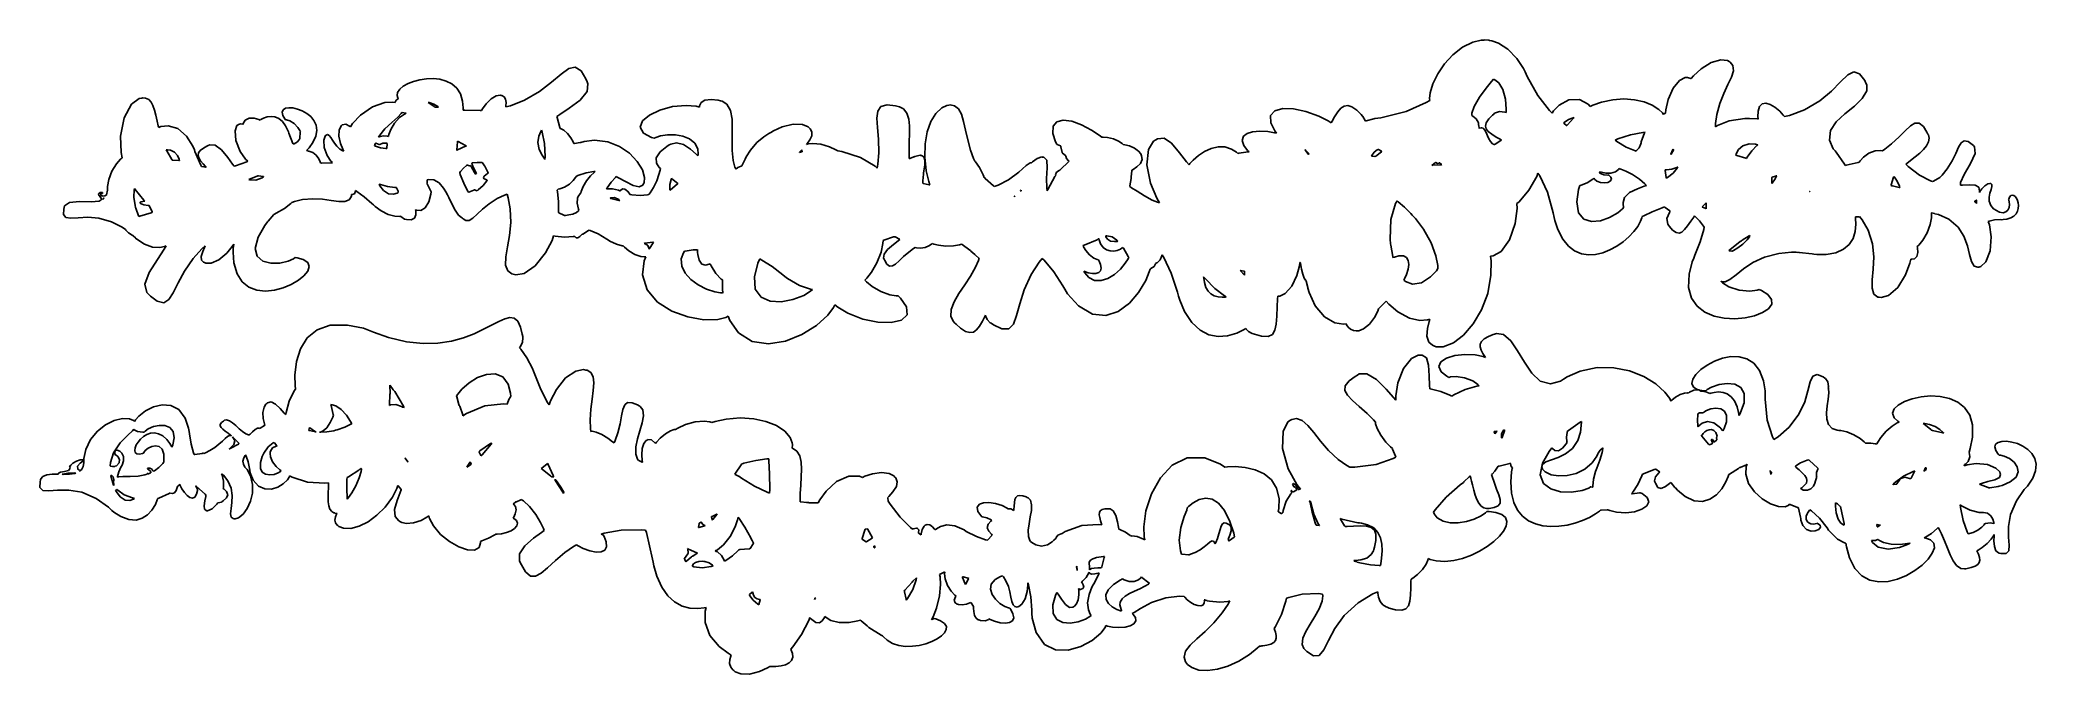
# Model space of a CAD drawing. Extents: x 0 to 357, y 0 to 113.
import ezdxf

# ---------------------------------------------------------------- set-up
doc = ezdxf.new("R2010")
doc.units = 0
doc.layers.get('0').update_dxf_attribs({"linetype": 'CONTINUOUS'})

msp = doc.modelspace()

# ---------------------------------------------------------------- linework, layer by layer
at = {"color": 254}
for p, q in [((250.873, 109.033), (252.363, 110.655)), ((252.363, 110.655), (254.073, 111.997)), ((254.073, 111.997), (255.948, 112.923)), ((255.948, 112.923), (257.435, 113.282)), ((257.435, 113.282), (257.934, 113.293)), ((257.934, 113.293), (258.007, 113.318)), ((258.007, 113.318), (258.8, 113.272)), ((258.8, 113.272), (258.888, 113.236)), ((258.888, 113.236), (259.308, 113.177)), ((259.308, 113.177), (260.535, 112.743)), ((260.535, 112.743), (262.17, 111.685)), ((262.17, 111.685), (263.766, 109.992)), ((91.404, 105.759), (93.1115, 107.203)), ((93.1115, 107.203), (94.4908, 108.198)), ((94.4908, 108.198), (95.6497, 108.476)), ((95.6497, 108.476), (96.6982, 107.779)), ((96.6982, 107.779), (97.5388, 106.347)), ((248.776, 105.503), (249.658, 107.269)), ((249.658, 107.269), (250.873, 109.033)), ((263.766, 109.992), (264.959, 108.217)), ((264.959, 108.217), (265.295, 107.592)), ((265.295, 107.592), (265.644, 106.783)), ((295.312, 106.879), (296.682, 108.137)), ((296.682, 108.137), (298.511, 109.281)), ((298.511, 109.281), (300.235, 109.746)), ((300.235, 109.746), (301.384, 109.616)), ((301.384, 109.616), (301.691, 109.44)), ((301.691, 109.44), (301.892, 109.325)), ((301.892, 109.325), (302.364, 108.745)), ((302.452, 107.825), (302.109, 106.684)), ((302.364, 108.745), (302.452, 107.825)), ((321.613, 105.815), (322.883, 107.061)), ((322.883, 107.061), (323.96, 107.63)), ((323.96, 107.63), (324.995, 107.24)), ((324.995, 107.24), (325.907, 106.048)), ((63.8196, 103.387), (63.9078, 103.952)), ((63.9808, 102.95), (63.8196, 103.387)), ((63.9078, 103.952), (64.2923, 104.509)), ((64.2923, 104.509), (64.9277, 105.034)), ((64.9277, 105.034), (65.7698, 105.508)), ((65.7698, 105.508), (66.7713, 105.906)), ((66.7713, 105.906), (67.8889, 106.206)), ((67.8889, 106.206), (69.0757, 106.386)), ((69.0757, 106.386), (70.2867, 106.422)), ((70.2867, 106.422), (71.4774, 106.294)), ((71.4774, 106.294), (72.6006, 105.977)), ((72.6006, 105.977), (73.612, 105.45)), ((73.612, 105.45), (74.465, 104.691)), ((74.465, 104.691), (75.117, 103.675)), ((75.117, 103.675), (75.5191, 102.383)), ((81.5164, 103.318), (82.1986, 103.441)), ((82.1986, 103.441), (82.4121, 103.402)), ((82.4121, 103.402), (82.5486, 103.379)), ((82.5486, 103.379), (82.9345, 103.172)), ((86.5628, 102.564), (89.257, 104.124)), ((89.257, 104.124), (91.404, 105.759)), ((97.7417, 104.094), (96.5094, 102.554)), ((97.5388, 106.347), (97.747, 105.84)), ((97.8987, 105.468), (97.7417, 104.094)), ((97.747, 105.84), (97.8987, 105.468)), ((248.175, 102.839), (248.28, 103.87)), ((248.28, 103.87), (248.776, 105.503)), ((258.33, 104.702), (257.116, 103.077)), ((259.282, 105.887), (258.33, 104.702)), ((259.593, 106.287), (259.282, 105.887)), ((259.853, 106.183), (259.593, 106.287)), ((260.542, 105.64), (259.853, 106.183)), ((261.28, 104.479), (260.542, 105.64)), ((261.742, 102.733), (261.28, 104.479)), ((265.644, 106.783), (267.559, 103.361)), ((290.8, 102.681), (291.678, 104.698)), ((291.678, 104.698), (292.852, 106.069)), ((292.852, 106.069), (293.861, 106.582)), ((293.861, 106.582), (294.2, 106.586)), ((294.2, 106.586), (294.273, 106.587)), ((294.273, 106.587), (294.87, 106.44)), ((294.87, 106.44), (294.917, 106.409)), ((294.917, 106.409), (295.312, 106.879)), ((300.742, 103.754), (300.024, 101.976)), ((301.487, 105.325), (300.742, 103.754)), ((302.109, 106.684), (301.487, 105.325)), ((317.889, 102.408), (319.998, 104.17)), ((319.998, 104.17), (321.613, 105.815)), ((326.301, 104.206), (325.484, 102.85)), ((325.907, 106.048), (326.14, 105.613)), ((326.14, 105.613), (326.295, 105.324)), ((326.295, 105.324), (326.301, 104.206)), ((15.0675, 99.4184), (16.3807, 101.831)), ((16.3807, 101.831), (17.7353, 102.853)), ((17.7353, 102.853), (18.2259, 102.923)), ((18.2259, 102.923), (18.394, 102.948)), ((18.394, 102.948), (18.915, 102.912)), ((18.915, 102.912), (19.4593, 102.669)), ((19.4593, 102.669), (19.8851, 102.22)), ((19.8851, 102.22), (20.2227, 101.586)), ((20.2227, 101.586), (20.4983, 100.794)), ((20.4983, 100.794), (20.7409, 99.8636)), ((20.7409, 99.8636), (20.9793, 98.8219)), ((43.2883, 100.415), (43.4605, 100.839)), ((43.4125, 99.8238), (43.2883, 100.415)), ((43.7515, 99.2367), (43.4125, 99.8238)), ((43.4605, 100.839), (43.8753, 101.101)), ((43.8753, 101.101), (44.4775, 101.209)), ((44.4775, 101.209), (45.2134, 101.166)), ((45.2134, 101.166), (46.028, 100.978)), ((46.028, 100.978), (46.8658, 100.653)), ((46.8658, 100.653), (47.6719, 100.196)), ((47.6719, 100.196), (48.3912, 99.61)), ((55.8451, 98.3851), (57.2685, 99.9063)), ((57.2685, 99.9063), (59.4251, 101.356)), ((59.4251, 101.356), (61.6109, 102.111)), ((61.6109, 102.111), (63.0343, 102.228)), ((63.0343, 102.228), (63.4767, 102.125)), ((63.4767, 102.125), (63.4877, 102.202)), ((63.4877, 102.202), (63.6683, 102.534)), ((63.6683, 102.534), (63.9907, 102.796)), ((64.5308, 100.148), (63.9519, 99.5482)), ((64.0747, 102.838), (63.9808, 102.95)), ((63.9907, 102.796), (64.0747, 102.838)), ((64.2705, 99.4322), (65.126, 100.07)), ((64.6617, 100.382), (64.5308, 100.148)), ((64.7224, 100.379), (64.6617, 100.382)), ((65.3687, 100.259), (64.7224, 100.379)), ((65.126, 100.07), (65.436, 100.239)), ((65.436, 100.239), (65.3687, 100.259)), ((69.3787, 102.161), (69.4835, 102.103)), ((69.5537, 102.122), (69.3787, 102.161)), ((69.4835, 102.103), (70.4522, 101.408)), ((70.3778, 101.834), (69.5537, 102.122)), ((71.0847, 101.417), (70.3778, 101.834)), ((70.4522, 101.408), (70.539, 101.327)), ((70.539, 101.327), (70.7044, 101.327)), ((70.7044, 101.327), (71.1468, 101.316)), ((71.2033, 101.314), (71.0847, 101.417)), ((71.1468, 101.316), (71.2033, 101.314)), ((75.5191, 102.383), (75.6405, 101.187)), ((75.6405, 101.187), (75.6296, 100.788)), ((75.6296, 100.788), (75.9202, 100.764)), ((75.9202, 100.764), (78.6557, 100.7)), ((78.6557, 100.7), (78.9132, 100.711)), ((78.9132, 100.711), (79.0843, 101.025)), ((79.0843, 101.025), (79.707, 101.907)), ((79.707, 101.907), (80.5946, 102.798)), ((80.5946, 102.798), (81.5164, 103.318)), ((82.9345, 103.172), (83.2019, 102.737)), ((83.2019, 102.737), (83.2735, 102.12)), ((83.2115, 101.342), (84.0701, 101.565)), ((83.2362, 101.535), (83.2115, 101.342)), ((83.2735, 102.12), (83.2362, 101.535)), ((84.0701, 101.565), (86.5628, 102.564)), ((92.873, 100.017), (92.3286, 99.6364)), ((94.5416, 101.105), (92.873, 100.017)), ((96.5094, 102.554), (94.5416, 101.105)), ((107.626, 98.8385), (108.89, 99.9024)), ((108.89, 99.9024), (110.764, 100.797)), ((110.764, 100.797), (113.025, 101.408)), ((113.025, 101.408), (115.447, 101.623)), ((115.447, 101.623), (117.234, 101.475)), ((117.234, 101.475), (117.804, 101.324)), ((117.804, 101.324), (117.84, 101.53)), ((117.84, 101.53), (118.115, 102.113)), ((118.115, 102.113), (118.783, 102.576)), ((118.783, 102.576), (119.908, 102.694)), ((119.908, 102.694), (121.178, 102.536)), ((121.178, 102.536), (121.593, 102.443)), ((121.593, 102.443), (121.896, 102.377)), ((121.896, 102.377), (122.734, 101.828)), ((122.734, 101.828), (123.369, 100.697)), ((123.369, 100.697), (123.639, 99.1817)), ((149.517, 99.3553), (149.644, 100.62)), ((149.644, 100.62), (150.197, 101.415)), ((150.197, 101.415), (151.362, 101.698)), ((151.362, 101.698), (152.845, 101.539)), ((152.845, 101.539), (153.326, 101.428)), ((153.326, 101.428), (153.57, 101.372)), ((153.57, 101.372), (154.252, 100.987)), ((154.252, 100.987), (154.85, 100.219)), ((154.85, 100.219), (155.185, 99.1856)), ((159.14, 98.7199), (160.018, 100.192)), ((160.018, 100.192), (161.094, 101.203)), ((161.094, 101.203), (162.015, 101.63)), ((162.015, 101.63), (162.334, 101.67)), ((162.334, 101.67), (162.579, 101.702)), ((162.579, 101.702), (163.346, 101.57)), ((163.346, 101.57), (164.071, 101.006)), ((164.071, 101.006), (164.587, 100.05)), ((164.587, 100.05), (164.981, 98.764)), ((219.803, 99.81), (220.591, 100.656)), ((220.591, 100.656), (222.021, 101.042)), ((222.021, 101.042), (223.919, 100.995)), ((223.919, 100.995), (226.104, 100.543)), ((226.104, 100.543), (228.402, 99.7095)), ((231.253, 99.5786), (231.822, 100.452)), ((231.822, 100.452), (232.379, 101.108)), ((232.379, 101.108), (232.959, 101.504)), ((232.959, 101.504), (233.597, 101.601)), ((233.597, 101.601), (234.327, 101.363)), ((234.327, 101.363), (235.187, 100.748)), ((235.187, 100.748), (235.97, 99.9892)), ((235.97, 99.9892), (236.212, 99.719)), ((239.48, 99.3937), (244.004, 100.531)), ((244.004, 100.531), (247.622, 102.136)), ((247.622, 102.136), (248.228, 102.508)), ((248.228, 102.508), (248.175, 102.839)), ((255.77, 100.208), (255.743, 99.792)), ((256.177, 101.435), (255.77, 100.208)), ((257.116, 103.077), (256.177, 101.435)), ((258.812, 99.2339), (259.436, 99.876)), ((259.436, 99.876), (259.66, 100.072)), ((259.66, 100.072), (259.822, 100.216)), ((259.822, 100.216), (260.703, 100.536)), ((260.703, 100.536), (261.663, 100.411)), ((261.663, 100.411), (261.866, 100.332)), ((261.88, 100.931), (261.742, 102.733)), ((261.866, 100.332), (261.88, 100.931)), ((267.559, 103.361), (269.635, 100.686)), ((269.635, 100.686), (270.067, 100.25)), ((270.067, 100.25), (270.337, 100.642)), ((270.337, 100.642), (271.369, 101.667)), ((271.369, 101.667), (273.06, 102.603)), ((273.06, 102.603), (274.963, 102.654)), ((274.963, 102.654), (276.523, 101.823)), ((276.523, 101.823), (276.906, 101.417)), ((276.906, 101.417), (277.381, 101.652)), ((277.381, 101.652), (278.889, 102.195)), ((278.889, 102.195), (280.909, 102.635)), ((280.909, 102.635), (282.896, 102.769)), ((282.896, 102.769), (284.781, 102.629)), ((284.781, 102.629), (286.498, 102.252)), ((286.498, 102.252), (287.978, 101.669)), ((287.978, 101.669), (289.154, 100.914)), ((289.154, 100.914), (289.8, 100.271)), ((289.8, 100.271), (289.957, 100.021)), ((289.957, 100.021), (289.989, 100.039)), ((289.989, 100.039), (290.314, 100.207)), ((290.314, 100.207), (290.347, 100.222)), ((290.347, 100.222), (290.394, 100.842)), ((290.394, 100.842), (290.8, 102.681)), ((299.486, 99.9959), (299.281, 98.3615)), ((300.024, 101.976), (299.486, 99.9959)), ((306.828, 99.5796), (306.859, 100.572)), ((306.859, 100.572), (307.121, 101.446)), ((307.121, 101.446), (307.6, 101.916)), ((307.6, 101.916), (308.247, 102.022)), ((308.247, 102.022), (309.015, 101.807)), ((309.015, 101.807), (309.856, 101.311)), ((309.856, 101.311), (310.724, 100.575)), ((310.724, 100.575), (311.375, 99.8873)), ((311.375, 99.8873), (311.572, 99.6417)), ((311.572, 99.6417), (312.481, 99.8347)), ((312.481, 99.8347), (315.13, 100.805)), ((315.13, 100.805), (317.889, 102.408)), ((322.388, 100.128), (320.843, 98.6801)), ((324.058, 101.505), (322.388, 100.128)), ((325.484, 102.85), (324.058, 101.505)), ((14.4543, 96.0974), (15.0675, 99.4184)), ((20.9793, 98.8219), (21.1735, 97.9717)), ((21.1735, 97.9717), (21.2424, 97.6891)), ((21.2424, 97.6891), (21.6435, 97.8242)), ((21.6435, 97.8242), (22.943, 97.9495)), ((22.943, 97.9495), (24.6448, 97.4908)), ((24.6448, 97.4908), (26.2406, 96.1305)), ((34.8933, 97.0499), (35.2227, 98.002)), ((35.0104, 95.3311), (34.8933, 97.0499)), ((35.2227, 98.002), (35.4446, 98.177)), ((35.4446, 98.177), (35.5191, 98.2377)), ((35.5191, 98.2377), (35.8743, 98.352)), ((35.8743, 98.352), (36.2162, 98.25)), ((36.2162, 98.25), (36.285, 98.2017)), ((36.285, 98.2017), (36.3375, 98.4042)), ((36.3375, 98.4042), (36.697, 98.9612)), ((36.697, 98.9612), (37.3849, 99.3249)), ((37.3849, 99.3249), (38.293, 99.3278)), ((38.293, 99.3278), (39.1061, 99.114)), ((39.1061, 99.114), (39.3622, 99.0078)), ((39.3622, 99.0078), (39.5055, 99.1016)), ((39.5055, 99.1016), (39.9687, 99.3387)), ((39.9687, 99.3387), (40.6287, 99.5634)), ((40.6287, 99.5634), (41.3191, 99.6502)), ((41.3191, 99.6502), (42.0151, 99.5659)), ((42.0151, 99.5659), (42.6956, 99.2794)), ((42.6956, 99.2794), (43.338, 98.7584)), ((43.338, 98.7584), (43.918, 97.9703)), ((43.8905, 99.0604), (43.7515, 99.2367)), ((44.0835, 99.0452), (43.8905, 99.0604)), ((43.918, 97.9703), (44.3149, 97.1642)), ((44.6525, 98.8452), (44.0835, 99.0452)), ((44.3149, 97.1642), (44.4154, 96.883)), ((44.4154, 96.883), (44.4733, 96.6692)), ((44.4733, 96.6692), (45.2053, 94.8365)), ((45.4381, 98.3643), (44.6525, 98.8452)), ((46.1133, 97.6933), (45.4381, 98.3643)), ((46.4785, 97.1144), (46.1133, 97.6933)), ((46.4552, 95.7873), (46.5321, 96.8319)), ((46.5473, 96.9038), (46.4785, 97.1144)), ((46.5321, 96.8319), (46.5473, 96.9038)), ((48.3912, 99.61), (48.9712, 98.903)), ((48.9712, 98.903), (49.3557, 98.0803)), ((49.4894, 97.1476), (49.3187, 96.1101)), ((49.3557, 98.0803), (49.4894, 97.1476)), ((50.957, 96.1485), (51.1182, 96.2836)), ((51.1182, 96.2836), (51.1761, 96.333)), ((51.1761, 96.333), (51.4202, 96.4008)), ((51.4202, 96.4008), (51.6985, 96.2533)), ((51.6985, 96.2533), (51.9797, 95.9072)), ((53.406, 96.1249), (53.4734, 97.2178)), ((53.4734, 97.2178), (53.7531, 97.8627)), ((53.7531, 97.8627), (53.909, 98.013)), ((53.909, 98.013), (54.0329, 98.1357)), ((54.0329, 98.1357), (54.6654, 98.2804)), ((54.6654, 98.2804), (55.3434, 97.9318)), ((55.3434, 97.9318), (55.4923, 97.8048)), ((55.4923, 97.8048), (55.8451, 98.3851)), ((60.7508, 96.3316), (60.5109, 95.939)), ((61.6409, 97.4079), (60.7508, 96.3316)), ((62.8661, 98.5834), (61.6409, 97.4079)), ((62.2762, 96.0893), (62.3563, 96.4061)), ((62.3563, 96.4061), (62.7105, 97.3296)), ((62.7105, 97.3296), (63.3677, 98.4525)), ((63.9519, 99.5482), (62.8661, 98.5834)), ((63.3677, 98.4525), (64.2705, 99.4322)), ((89.4747, 96.9423), (89.1095, 96.1499)), ((89.6373, 97.1765), (89.4747, 96.9423)), ((89.7488, 96.8237), (89.6373, 97.1765)), ((90.1718, 94.8242), (89.7488, 96.8237)), ((92.3286, 99.6364), (92.3794, 99.4615)), ((92.3794, 99.4615), (92.9033, 97.6574)), ((92.9033, 97.6574), (92.964, 97.4824)), ((92.964, 97.4824), (93.1277, 97.4467)), ((93.1277, 97.4467), (93.5909, 97.1903)), ((93.5909, 97.1903), (94.2329, 96.617)), ((94.2329, 96.617), (94.8489, 95.8151)), ((107.2, 97.718), (107.626, 98.8385)), ((107.834, 96.6583), (107.2, 97.718)), ((109.252, 95.9171), (107.834, 96.6583)), ((112.135, 96.3704), (110.84, 96.1718)), ((113.519, 96.3524), (112.135, 96.3704)), ((114.87, 96.1072), (113.519, 96.3524)), ((123.68, 97.4051), (123.633, 95.4952)), ((123.639, 99.1817), (123.68, 97.4051)), ((129.316, 96.0356), (130.236, 96.6128)), ((130.236, 96.6128), (130.565, 96.7549)), ((130.565, 96.7549), (131.049, 97.0594)), ((131.049, 97.0594), (132.614, 97.7911)), ((132.614, 97.7911), (134.553, 98.2969)), ((134.553, 98.2969), (136.219, 98.2349)), ((136.219, 98.2349), (137.217, 97.8062)), ((137.217, 97.8062), (137.451, 97.5663)), ((137.451, 97.5663), (137.583, 97.4316)), ((137.583, 97.4316), (137.862, 96.9024)), ((137.862, 96.9024), (137.866, 96.2078)), ((149.631, 97.663), (149.517, 99.3553)), ((149.801, 95.5848), (149.631, 97.663)), ((155.185, 99.1856), (155.326, 97.9442)), ((155.337, 96.5577), (155.289, 95.086)), ((155.326, 97.9442), (155.337, 96.5577)), ((158.123, 94.736), (158.496, 96.8735)), ((158.496, 96.8735), (159.14, 98.7199)), ((164.981, 98.764), (165.336, 97.2192)), ((165.336, 97.2192), (165.73, 95.4786)), ((180.946, 96.6089), (180.987, 97.9413)), ((181.422, 95.1272), (180.946, 96.6089)), ((180.987, 97.9413), (181.645, 98.7129)), ((181.645, 98.7129), (182.789, 98.9764)), ((182.789, 98.9764), (184.289, 98.7806)), ((184.289, 98.7806), (186.019, 98.1742)), ((186.019, 98.1742), (187.85, 97.2097)), ((187.85, 97.2097), (189.224, 96.2808)), ((189.224, 96.2808), (189.653, 95.9337)), ((214.955, 96.096), (215.607, 96.6142)), ((215.607, 96.6142), (216.608, 96.9271)), ((216.608, 96.9271), (217.875, 97.0361)), ((217.875, 97.0361), (219.32, 96.9395)), ((219.32, 96.9395), (220.48, 96.737)), ((219.833, 98.48), (219.803, 99.81)), ((220.545, 97.0552), (219.833, 98.48)), ((220.48, 96.737), (220.86, 96.6378)), ((220.86, 96.6378), (220.545, 97.0552)), ((228.402, 99.7095), (230.104, 98.8603)), ((230.104, 98.8603), (230.637, 98.5227)), ((230.637, 98.5227), (230.788, 98.7873)), ((230.788, 98.7873), (231.253, 99.5786)), ((236.212, 99.719), (236.276, 99.6474)), ((236.276, 99.6474), (236.708, 98.8949)), ((236.708, 98.8949), (236.732, 98.8162)), ((236.732, 98.8162), (236.863, 98.8579)), ((236.863, 98.8579), (238.271, 99.223)), ((238.271, 99.223), (238.423, 99.2547)), ((238.423, 99.2547), (239.48, 99.3937)), ((255.743, 99.792), (255.9, 99.7081)), ((255.9, 99.7081), (256.526, 99.205)), ((256.526, 99.205), (256.901, 98.6123)), ((256.901, 98.6123), (256.934, 98.4814)), ((256.934, 98.4814), (256.942, 98.4444)), ((256.942, 98.4444), (256.965, 98.1082)), ((256.965, 98.1082), (256.962, 98.0779)), ((256.962, 98.0779), (256.981, 98.0447)), ((256.981, 98.0447), (257.05, 97.5776)), ((257.05, 97.5776), (257.047, 97.5198)), ((257.047, 97.5198), (257.07, 97.5321)), ((257.07, 97.5321), (257.404, 97.6217)), ((257.404, 97.6217), (257.448, 97.627)), ((257.448, 97.627), (257.524, 97.6383)), ((257.524, 97.6383), (257.773, 97.5402)), ((257.773, 97.5402), (258.054, 97.2248)), ((258.054, 97.2248), (258.309, 96.7564)), ((258.17, 97.9371), (258.329, 98.5326)), ((258.302, 97.4164), (258.17, 97.9371)), ((258.689, 96.9352), (258.302, 97.4164)), ((258.309, 96.7564), (258.556, 96.205)), ((258.329, 98.5326), (258.812, 99.2339)), ((259.296, 96.4653), (258.689, 96.9352)), ((260.085, 95.9721), (259.296, 96.4653)), ((272.255, 98.5739), (272.123, 98.4553)), ((272.123, 98.4553), (272.174, 98.4179)), ((272.174, 98.4179), (272.685, 98.0528)), ((273.02, 99.0769), (272.255, 98.5739)), ((272.685, 98.0528), (272.736, 98.0172)), ((272.736, 98.0172), (272.837, 98.1481)), ((272.837, 98.1481), (273.911, 99.3249)), ((273.856, 99.4022), (273.02, 99.0769)), ((274.026, 99.4311), (273.856, 99.4022)), ((273.911, 99.3249), (274.026, 99.4311)), ((284.113, 96.3718), (281.796, 95.6483)), ((286.294, 96.7768), (284.113, 96.3718)), ((286.002, 95.0983), (286.611, 96.6929)), ((286.691, 96.8361), (286.294, 96.7768)), ((286.611, 96.6929), (286.691, 96.8361)), ((299.281, 98.3615), (299.285, 97.8172)), ((299.285, 97.8172), (299.613, 98.0377)), ((299.613, 98.0377), (301.719, 98.866)), ((301.719, 98.866), (304.493, 99.2671)), ((304.493, 99.2671), (305.157, 99.2724)), ((305.157, 99.2724), (305.308, 99.2614)), ((305.308, 99.2614), (306.777, 99.2022)), ((306.777, 99.2022), (306.919, 99.2008)), ((306.86, 99.2519), (306.828, 99.5796)), ((306.864, 99.2477), (306.86, 99.2519)), ((306.914, 99.2064), (306.864, 99.2477)), ((306.919, 99.2008), (306.914, 99.2064)), ((319.793, 97.1187), (319.604, 95.4031)), ((320.843, 98.6801), (319.793, 97.1187)), ((332.04, 95.9915), (333.141, 97.095)), ((333.141, 97.095), (334.065, 97.948)), ((334.065, 97.948), (334.873, 98.4321)), ((334.873, 98.4321), (335.625, 98.4321)), ((335.625, 98.4321), (336.382, 97.8284)), ((336.382, 97.8284), (337.027, 96.8498)), ((337.027, 96.8498), (337.203, 96.5041)), ((337.203, 96.5041), (337.284, 96.3415)), ((337.284, 96.3415), (337.407, 95.7887)), ((14.5342, 93.212), (14.4543, 96.0974)), ((14.7119, 92.2789), (14.5342, 93.212)), ((22.7969, 93.6819), (22.604, 93.6696)), ((22.604, 93.6696), (22.6784, 93.515)), ((22.6784, 93.515), (23.5658, 91.9812)), ((23.3839, 93.6089), (22.7969, 93.6819)), ((24.0661, 93.296), (23.3839, 93.6089)), ((24.5994, 92.691), (24.0661, 93.296)), ((24.886, 91.9949), (24.5994, 92.691)), ((26.2406, 96.1305), (27.3665, 94.331)), ((27.3665, 94.331), (27.631, 93.6858)), ((27.631, 93.6858), (27.7206, 93.4036)), ((27.7206, 93.4036), (28.7569, 90.9271)), ((28.2704, 92.6966), (28.338, 93.1376)), ((28.4097, 92.232), (28.2704, 92.6966)), ((28.338, 93.1376), (28.6439, 93.5673)), ((28.6439, 93.5673), (29.2185, 94.0029)), ((29.2185, 94.0029), (29.8704, 94.3571)), ((29.8704, 94.3571), (30.095, 94.4577)), ((30.095, 94.4577), (30.3554, 94.5762)), ((30.3554, 94.5762), (31.3338, 94.5018)), ((31.3338, 94.5018), (32.4817, 93.6748)), ((32.4817, 93.6748), (33.5925, 92.3163)), ((35.7724, 93.4036), (35.0104, 95.3311)), ((36.7482, 92.02), (35.7724, 93.4036)), ((45.2053, 94.8365), (45.2907, 94.681)), ((45.2907, 94.681), (45.4367, 94.7526)), ((45.4367, 94.7526), (46.0114, 95.1424)), ((46.0114, 95.1424), (46.3931, 95.5657)), ((46.3931, 95.5657), (46.4425, 95.6539)), ((46.4425, 95.6539), (46.4552, 95.7873)), ((47.6691, 93.5799), (47.6539, 93.5648)), ((47.6539, 93.5648), (47.6772, 93.5468)), ((47.8275, 93.7288), (47.6691, 93.5799)), ((47.6772, 93.5468), (47.9915, 93.4268)), ((47.8441, 93.7436), (47.8275, 93.7288)), ((48.1044, 94.0276), (47.8441, 93.7436)), ((47.9915, 93.4268), (48.0314, 93.4212)), ((48.0314, 93.4212), (48.2205, 93.3979)), ((48.7881, 94.9731), (48.1044, 94.0276)), ((48.2205, 93.3979), (48.7701, 93.1803)), ((48.7701, 93.1803), (49.3709, 92.7047)), ((49.3187, 96.1101), (48.7881, 94.9731)), ((49.3709, 92.7047), (49.8327, 92.0679)), ((50.7326, 95.4334), (50.957, 96.1485)), ((50.8056, 94.1282), (50.7326, 95.4334)), ((51.3306, 92.6842), (50.8056, 94.1282)), ((51.9797, 95.9072), (52.2855, 95.4264)), ((52.2855, 95.4264), (52.645, 94.8753)), ((52.645, 94.8753), (53.0807, 94.3183)), ((53.0807, 94.3183), (53.6194, 93.8195)), ((53.6843, 94.8408), (53.406, 96.1249)), ((53.6194, 93.8195), (54.1087, 93.515)), ((54.1073, 93.7962), (53.6843, 94.8408)), ((54.2879, 93.4695), (54.1073, 93.7962)), ((54.1087, 93.515), (54.2851, 93.4448)), ((54.2851, 93.4477), (54.2865, 93.4681)), ((54.2851, 93.4448), (54.2851, 93.4477)), ((54.2865, 93.4681), (54.2879, 93.4695)), ((59.8068, 94.415), (59.793, 94.379)), ((59.793, 94.379), (59.9556, 94.3116)), ((59.9295, 94.7593), (59.8068, 94.415)), ((59.9391, 94.7924), (59.9295, 94.7593)), ((59.9419, 94.8009), (59.9391, 94.7924)), ((59.9736, 94.8821), (59.9419, 94.8009)), ((59.9556, 94.3116), (60.8309, 94.0513)), ((59.9779, 94.8902), (59.9736, 94.8821)), ((60.0068, 94.8559), (59.9779, 94.8902)), ((60.6104, 94.6108), (60.0068, 94.8559)), ((60.5109, 95.939), (60.628, 96.0067)), ((60.7039, 94.5981), (60.6104, 94.6108)), ((60.628, 96.0067), (61.3336, 96.2064)), ((60.7617, 94.6616), (60.7039, 94.5981)), ((61.2757, 94.8574), (60.7617, 94.6616)), ((60.8309, 94.0513), (61.7897, 93.9119)), ((61.9248, 94.8475), (61.2757, 94.8574)), ((61.3336, 96.2064), (62.1192, 96.1513)), ((61.7897, 93.9119), (61.9965, 93.9052)), ((62.0504, 94.8062), (61.9248, 94.8475)), ((61.9965, 93.9052), (61.9979, 93.9821)), ((61.9979, 93.9821), (62.042, 94.7332)), ((62.042, 94.7332), (62.0504, 94.8062)), ((62.1192, 96.1513), (62.2762, 96.0893)), ((74.4911, 93.6971), (74.4897, 93.5634)), ((74.4897, 93.5634), (74.6206, 93.6681)), ((74.5892, 95.0888), (74.4911, 93.6971)), ((74.6069, 95.2334), (74.5892, 95.0888)), ((74.7296, 95.177), (74.6069, 95.2334)), ((74.6206, 93.6681), (76.043, 94.3225)), ((76.0511, 94.4439), (74.7296, 95.177)), ((76.043, 94.3225), (76.1929, 94.3529)), ((76.1929, 94.3529), (76.0511, 94.4439)), ((89.1095, 96.1499), (88.936, 95.02)), ((88.936, 95.02), (89.1893, 93.7701)), ((89.1893, 93.7701), (89.7199, 92.7047)), ((89.7199, 92.7047), (89.946, 92.3837)), ((90.2727, 92.4952), (90.1718, 94.8242)), ((94.8489, 95.8151), (95.2789, 95.0888)), ((95.2789, 95.0888), (95.4003, 94.8351)), ((95.4003, 94.8351), (95.4885, 94.8284)), ((95.4885, 94.8284), (96.4999, 94.9688)), ((96.4999, 94.9688), (96.6142, 95.0048)), ((96.6142, 95.0048), (97.2069, 95.1936)), ((97.2069, 95.1936), (99.096, 95.4098)), ((99.096, 95.4098), (101.426, 95.1149)), ((101.426, 95.1149), (103.525, 94.2813)), ((103.525, 94.2813), (105.315, 93.0674)), ((105.315, 93.0674), (106.715, 91.6298)), ((109.755, 95.771), (109.252, 95.9171)), ((110.007, 95.9058), (109.755, 95.771)), ((110.84, 96.1718), (110.007, 95.9058)), ((110.094, 92.268), (110.805, 93.3207)), ((110.805, 93.3207), (112.001, 94.2813)), ((112.001, 94.2813), (112.431, 94.5526)), ((112.431, 94.5526), (112.7, 94.7237)), ((112.7, 94.7237), (113.692, 94.947)), ((113.692, 94.947), (114.953, 94.6355)), ((116.067, 95.6208), (114.87, 96.1072)), ((114.953, 94.6355), (116.224, 93.7948)), ((116.987, 94.8821), (116.067, 95.6208)), ((116.224, 93.7948), (117.203, 92.9086)), ((117.51, 93.8773), (116.987, 94.8821)), ((117.203, 92.9086), (117.512, 92.5946)), ((117.576, 92.9019), (117.51, 93.8773)), ((117.512, 92.5946), (117.576, 92.9019)), ((123.633, 95.4952), (123.636, 93.5799)), ((123.636, 93.5799), (123.829, 91.7843)), ((126.165, 92.4207), (126.934, 93.6142)), ((126.934, 93.6142), (128.081, 94.9731)), ((128.081, 94.9731), (129.316, 96.0356)), ((135.709, 93.2462), (135.672, 93.2035)), ((135.672, 93.2035), (135.712, 93.2134)), ((136.076, 93.6554), (135.709, 93.2462)), ((135.712, 93.2134), (136.113, 93.3055)), ((136.112, 93.6957), (136.076, 93.6554)), ((136.11, 93.6667), (136.112, 93.6957)), ((136.145, 93.3482), (136.11, 93.6667)), ((136.113, 93.3055), (136.154, 93.314)), ((136.154, 93.314), (136.145, 93.3482)), ((137.101, 94.8461), (136.943, 94.652)), ((136.943, 94.652), (137.206, 94.7455)), ((137.534, 95.4634), (137.101, 94.8461)), ((137.206, 94.7455), (138.071, 94.82)), ((137.866, 96.2078), (137.534, 95.4634)), ((138.071, 94.82), (139.484, 94.6725)), ((139.484, 94.6725), (141.022, 94.2206)), ((141.022, 94.2206), (142.172, 93.6985)), ((142.172, 93.6985), (142.529, 93.4805)), ((142.529, 93.4805), (143.265, 93.3662)), ((143.265, 93.3662), (146.568, 92.323)), ((149.678, 91.1105), (149.84, 93.1623)), ((149.84, 93.1623), (149.801, 95.5848)), ((155.289, 95.086), (155.246, 93.5881)), ((155.246, 93.5881), (155.255, 92.4885)), ((156.283, 92.4899), (157.24, 92.7061)), ((157.24, 92.7061), (157.331, 92.691)), ((157.331, 92.691), (157.474, 92.6691)), ((158.055, 92.3918), (158.123, 94.736)), ((165.73, 95.4786), (166.248, 93.6114)), ((166.248, 93.6114), (166.765, 92.1537)), ((181.649, 94.6672), (181.422, 95.1272)), ((181.707, 94.6464), (181.649, 94.6672)), ((182.301, 94.3723), (181.707, 94.6464)), ((182.361, 94.3377), (182.301, 94.3723)), ((182.372, 94.2467), (182.361, 94.3377)), ((182.572, 93.2339), (182.372, 94.2467)), ((182.601, 93.1224), (182.572, 93.2339)), ((182.655, 93.0892), (182.601, 93.1224)), ((183.195, 92.6842), (182.655, 93.0892)), ((189.653, 95.9337), (189.917, 95.9376)), ((189.917, 95.9376), (190.715, 95.873)), ((190.715, 95.873), (191.732, 95.6483)), ((191.732, 95.6483), (192.668, 95.2405)), ((192.668, 95.2405), (193.307, 94.8048)), ((193.307, 94.8048), (193.492, 94.6284)), ((193.492, 94.6284), (193.769, 94.5914)), ((193.769, 94.5914), (194.592, 94.3928)), ((194.592, 94.3928), (195.516, 94.0001)), ((195.516, 94.0001), (196.231, 93.4586)), ((196.231, 93.4586), (196.619, 92.9569)), ((196.619, 92.9569), (196.703, 92.7696)), ((196.703, 92.7696), (196.784, 92.5862)), ((197.697, 91.0071), (198.019, 93.7288)), ((198.019, 93.7288), (198.895, 95.2087)), ((198.895, 95.2087), (199.327, 95.48)), ((199.327, 95.48), (199.617, 95.6649)), ((199.617, 95.6649), (200.78, 95.7598)), ((200.78, 95.7598), (202.135, 94.8641)), ((202.135, 94.8641), (203.565, 93.1541)), ((203.565, 93.1541), (204.812, 91.5155)), ((206.007, 91.8626), (206.953, 92.6881)), ((206.953, 92.6881), (208.036, 93.3993)), ((208.036, 93.3993), (209.212, 93.9313)), ((209.212, 93.9313), (210.439, 94.222)), ((210.439, 94.222), (211.669, 94.2097)), ((211.669, 94.2097), (212.859, 93.8308)), ((212.859, 93.8308), (213.724, 93.2614)), ((213.724, 93.2614), (213.964, 93.0233)), ((213.964, 93.0233), (214.132, 93.0603)), ((214.132, 93.0603), (215.808, 93.3097)), ((214.741, 95.3752), (214.955, 96.096)), ((215.053, 94.4506), (214.741, 95.3752)), ((215.714, 93.5771), (215.053, 94.4506)), ((215.973, 93.3235), (215.714, 93.5771)), ((215.808, 93.3097), (215.973, 93.3235)), ((225.998, 93.6639), (225.932, 93.726)), ((225.932, 93.726), (225.991, 93.6554)), ((225.991, 93.6554), (226.512, 92.9047)), ((226.614, 93.0092), (225.998, 93.6639)), ((226.512, 92.9047), (226.558, 92.8247)), ((226.558, 92.8247), (226.567, 92.8342)), ((226.567, 92.8342), (226.661, 92.9308)), ((226.671, 92.9404), (226.614, 93.0092)), ((226.661, 92.9308), (226.671, 92.9404)), ((238.315, 93.2409), (237.9, 92.6842)), ((238.872, 93.6985), (238.315, 93.2409)), ((238.578, 92.5407), (239.602, 93.3305)), ((239.006, 93.7729), (238.872, 93.6985)), ((239.062, 93.7451), (239.006, 93.7729)), ((239.647, 93.4364), (239.062, 93.7451)), ((239.602, 93.3305), (239.707, 93.4021)), ((239.707, 93.4021), (239.647, 93.4364)), ((258.556, 96.205), (258.814, 95.6441)), ((258.814, 95.6441), (259.1, 95.1466)), ((259.1, 95.1466), (259.435, 94.7857)), ((259.435, 94.7857), (259.734, 94.6383)), ((259.734, 94.6383), (259.837, 94.6326)), ((259.837, 94.6326), (259.942, 94.7014)), ((259.942, 94.7014), (260.93, 95.3615)), ((260.79, 95.5629), (260.085, 95.9721)), ((261.024, 95.425), (260.79, 95.5629)), ((260.93, 95.3615), (261.024, 95.425)), ((281.796, 95.6483), (281.332, 95.4292)), ((281.332, 95.4292), (281.663, 95.1618)), ((281.663, 95.1618), (283.297, 94.1821)), ((283.297, 94.1821), (284.813, 93.5605)), ((284.813, 93.5605), (285.084, 93.4695)), ((285.084, 93.4695), (285.185, 93.5397)), ((285.185, 93.5397), (285.612, 94.0319)), ((285.612, 94.0319), (285.921, 94.7441)), ((285.921, 94.7441), (285.962, 94.9233)), ((285.962, 94.9233), (286.002, 95.0983)), ((291.305, 92.91), (291.297, 92.8317)), ((291.297, 92.8317), (291.345, 92.8896)), ((291.648, 93.7341), (291.305, 92.91)), ((291.345, 92.8896), (291.738, 93.6128)), ((291.705, 93.81), (291.648, 93.7341)), ((291.709, 93.8018), (291.705, 93.81)), ((291.761, 93.7122), (291.709, 93.8018)), ((291.738, 93.6128), (291.767, 93.7024)), ((291.767, 93.7024), (291.761, 93.7122)), ((302.96, 92.9929), (302.878, 92.7336)), ((302.878, 92.7336), (303.056, 92.6634)), ((303.371, 93.7147), (302.96, 92.9929)), ((304.169, 94.4122), (303.371, 93.7147)), ((305.3, 94.7346), (304.169, 94.4122)), ((304.942, 92.396), (305.745, 93.5316)), ((306.437, 94.6767), (305.3, 94.7346)), ((305.745, 93.5316), (306.619, 94.4439)), ((306.8, 94.5885), (306.437, 94.6767)), ((306.619, 94.4439), (306.8, 94.5885)), ((319.604, 95.4031), (320.293, 93.89)), ((320.293, 93.89), (320.645, 93.4903)), ((320.645, 93.4903), (320.825, 93.285)), ((320.825, 93.285), (322.286, 91.1281)), ((325.71, 92.4031), (326.671, 93.0906)), ((326.671, 93.0906), (327.791, 93.4819)), ((327.791, 93.4819), (328.754, 93.544)), ((328.754, 93.544), (329.067, 93.4999)), ((329.067, 93.4999), (329.492, 93.7877)), ((329.492, 93.7877), (330.702, 94.754)), ((330.702, 94.754), (332.04, 95.9915)), ((335.734, 93.1058), (334.939, 92.4472)), ((336.429, 93.7616), (335.734, 93.1058)), ((336.97, 94.4245), (336.429, 93.7616)), ((337.313, 95.0983), (336.97, 94.4245)), ((337.407, 95.7887), (337.313, 95.0983)), ((341.527, 91.7402), (342.176, 93.0547)), ((342.176, 93.0547), (342.685, 94.1476)), ((342.685, 94.1476), (343.155, 94.9276)), ((343.155, 94.9276), (343.684, 95.3011)), ((343.684, 95.3011), (344.375, 95.1727)), ((344.375, 95.1727), (345.109, 94.6534)), ((345.662, 93.0465), (344.827, 91.2509)), ((345.109, 94.6534), (345.325, 94.4492)), ((345.325, 94.4492), (345.544, 94.2428)), ((345.544, 94.2428), (345.662, 93.0465)), ((12.3252, 88.3888), (12.8695, 89.8825)), ((12.8695, 89.8825), (13.6894, 91.1835)), ((13.6894, 91.1835), (14.435, 92.0295)), ((14.435, 92.0295), (14.7119, 92.2789)), ((23.5658, 91.9812), (23.6706, 91.8312)), ((23.6706, 91.8312), (23.767, 91.8337)), ((23.767, 91.8337), (24.8199, 91.7691)), ((24.8199, 91.7691), (24.9329, 91.7526)), ((24.9329, 91.7526), (24.886, 91.9949)), ((28.7225, 91.7293), (28.4097, 92.232)), ((29.1799, 91.1722), (28.7225, 91.7293)), ((28.7569, 90.9271), (28.8727, 90.7108)), ((28.8727, 90.7108), (28.9471, 90.6956)), ((28.9471, 90.6956), (29.6774, 90.5591)), ((29.6058, 90.7038), (29.1799, 91.1722)), ((29.7491, 90.5482), (29.6058, 90.7038)), ((29.6774, 90.5591), (29.7491, 90.5482)), ((33.5925, 92.3163), (34.4344, 91.1433)), ((34.4344, 91.1433), (34.7238, 90.7591)), ((34.7238, 90.7591), (34.9526, 90.8184)), ((34.9526, 90.8184), (36.9782, 91.5652)), ((37.1546, 91.6478), (36.7482, 92.02)), ((36.9782, 91.5652), (37.1546, 91.6478)), ((49.8327, 92.0679), (50.093, 91.5278)), ((50.093, 91.5278), (50.1565, 91.3391)), ((50.1565, 91.3391), (50.3439, 91.331)), ((50.3439, 91.331), (52.1381, 91.3903)), ((52.0086, 91.6824), (51.3306, 92.6842)), ((52.3007, 91.4206), (52.0086, 91.6824)), ((52.1381, 91.3903), (52.3007, 91.4206)), ((75.0108, 89.607), (75.0094, 89.6041)), ((75.0094, 89.6041), (75.1085, 89.2598)), ((75.0274, 89.6331), (75.0108, 89.607)), ((75.0302, 89.6345), (75.0274, 89.6331)), ((75.1321, 89.789), (75.0302, 89.6345)), ((75.1085, 89.2598), (75.7178, 87.7051)), ((75.6737, 90.4173), (75.1321, 89.789)), ((76.2441, 90.8773), (75.6737, 90.4173)), ((76.3612, 90.9465), (76.2441, 90.8773)), ((76.3997, 90.9204), (76.3612, 90.9465)), ((76.7553, 90.8431), (76.3997, 90.9204)), ((76.7842, 90.8569), (76.7553, 90.8431)), ((76.823, 90.8763), (76.7842, 90.8569)), ((77.0558, 90.6999), (76.823, 90.8763)), ((77.3451, 90.1869), (77.0558, 90.6999)), ((77.312, 91.3377), (77.1536, 91.2908)), ((77.1536, 91.2908), (77.2213, 91.0745)), ((77.2213, 91.0745), (77.4883, 90.442)), ((78.1032, 91.4411), (77.312, 91.3377)), ((77.6192, 89.6345), (77.3451, 90.1869)), ((77.4883, 90.442), (77.8069, 89.8275)), ((77.7861, 89.3713), (77.6192, 89.6345)), ((77.8524, 89.3632), (77.7861, 89.3713)), ((77.8069, 89.8275), (77.9734, 89.4623)), ((77.8785, 89.3604), (77.8524, 89.3632)), ((77.9734, 89.4623), (77.8785, 89.3604)), ((78.8734, 91.4164), (78.1032, 91.4411)), ((79.0222, 91.3984), (78.8734, 91.4164)), ((79.0554, 91.3462), (79.0222, 91.3984)), ((79.4272, 90.8293), (79.0554, 91.3462)), ((79.3669, 88.9579), (79.6742, 89.2101)), ((79.4674, 90.7782), (79.4272, 90.8293)), ((79.5556, 90.6653), (79.4674, 90.7782)), ((80.0682, 89.6056), (79.5556, 90.6653)), ((79.6742, 89.2101), (79.9842, 89.4306)), ((79.9842, 89.4306), (80.0862, 89.505)), ((80.0862, 89.505), (80.0682, 89.6056)), ((89.946, 92.3837), (89.9693, 92.3505)), ((89.9693, 92.3505), (90.1996, 92.0129)), ((90.1996, 92.0129), (90.2229, 91.9787)), ((90.2229, 91.9787), (90.2727, 92.4952)), ((97.561, 89.5932), (96.0797, 89.0916)), ((98.9499, 89.7957), (97.561, 89.5932)), ((98.3643, 89.0432), (98.9887, 89.6264)), ((99.2145, 89.7971), (98.9499, 89.7957)), ((98.9887, 89.6264), (99.2145, 89.7971)), ((106.715, 91.6298), (107.647, 90.1305)), ((107.647, 90.1305), (108.03, 88.7264)), ((110.155, 91.3021), (110.094, 92.268)), ((110.641, 90.5425), (110.155, 91.3021)), ((110.196, 88.1461), (110.589, 89.2898)), ((110.589, 89.2898), (110.789, 90.0688)), ((110.845, 90.3291), (110.641, 90.5425)), ((110.789, 90.0688), (110.845, 90.3291)), ((123.829, 91.7843), (124.163, 90.5923)), ((124.163, 90.5923), (124.351, 90.2353)), ((124.351, 90.2353), (124.371, 90.2614)), ((124.371, 90.2614), (124.599, 90.4819)), ((124.599, 90.4819), (124.624, 90.5013)), ((124.624, 90.5013), (124.684, 90.5468)), ((124.684, 90.5468), (125.254, 90.7493)), ((125.254, 90.7493), (125.311, 90.745)), ((125.311, 90.745), (125.359, 90.854)), ((125.359, 90.854), (125.893, 91.9)), ((125.893, 91.9), (125.953, 92.0006)), ((125.953, 92.0006), (126.165, 92.4207)), ((146.568, 92.323), (149.174, 90.7948)), ((149.174, 90.7948), (149.561, 90.4364)), ((149.561, 90.4364), (149.678, 91.1105)), ((155.255, 92.4885), (155.279, 92.1233)), ((155.279, 92.1233), (155.363, 92.1604)), ((155.363, 92.1604), (156.119, 92.4221)), ((156.119, 92.4221), (156.187, 92.4348)), ((156.187, 92.4348), (156.283, 92.4899)), ((157.474, 92.6691), (157.879, 92.4126)), ((157.813, 89.3618), (157.692, 88.1422)), ((157.833, 89.498), (157.813, 89.3618)), ((157.846, 89.5382), (157.833, 89.498)), ((157.908, 89.9583), (157.846, 89.5382)), ((157.879, 92.4126), (158.083, 91.8408)), ((157.947, 90.2575), (157.908, 90.0024)), ((157.908, 90.0024), (157.908, 89.9583)), ((158.055, 91.0237), (157.947, 90.2575)), ((158.331, 89.9266), (158.055, 92.3918)), ((158.083, 91.8408), (158.055, 91.0237)), ((158.775, 88.0332), (158.331, 89.9266)), ((166.765, 92.1537), (166.973, 91.6838)), ((166.973, 91.6838), (167.127, 91.5335)), ((167.127, 91.5335), (167.848, 90.5496)), ((167.848, 90.5496), (168.48, 89.2348)), ((168.48, 89.2348), (168.591, 88.918)), ((173, 88.349), (174.833, 89.7227)), ((174.833, 89.7227), (176.15, 90.8583)), ((176.15, 90.8583), (176.886, 91.3335)), ((176.886, 91.3335), (177.133, 91.3349)), ((177.133, 91.3349), (177.287, 91.5141)), ((177.287, 91.5141), (178.106, 92.1561)), ((178.106, 92.1561), (178.941, 92.4098)), ((178.941, 92.4098), (179.104, 92.3946)), ((179.104, 92.3946), (179.307, 92.3766)), ((179.307, 92.3766), (179.874, 91.8104)), ((179.941, 90.4543), (179.797, 88.5582)), ((179.874, 91.8104), (179.941, 90.4543)), ((181.417, 89.2309), (181.581, 89.6867)), ((181.438, 89.1163), (181.417, 89.2309)), ((181.581, 89.6867), (182.036, 89.9901)), ((182.036, 89.9901), (182.161, 90.0271)), ((182.161, 90.0271), (182.292, 90.1774)), ((182.292, 90.1774), (183.705, 91.524)), ((183.249, 92.6373), (183.195, 92.6842)), ((183.245, 92.5477), (183.249, 92.6373)), ((183.382, 92.1135), (183.245, 92.5477)), ((183.746, 91.7166), (183.382, 92.1135)), ((183.705, 91.524), (183.855, 91.6436)), ((183.855, 91.6436), (183.746, 91.7166)), ((195.021, 89.9513), (194.939, 88.834)), ((195.024, 90.0561), (195.021, 89.9513)), ((195.261, 90.1926), (195.024, 90.0561)), ((195.947, 90.6501), (195.261, 90.1926)), ((196.583, 91.2661), (195.947, 90.6501)), ((196.858, 91.9565), (196.583, 91.2661)), ((196.784, 92.5862), (196.858, 91.9565)), ((198.352, 87.7122), (197.697, 91.0071)), ((204.812, 91.5155), (205.246, 90.9849)), ((205.246, 90.9849), (205.419, 91.2178)), ((205.419, 91.2178), (206.007, 91.8626)), ((237.9, 92.6842), (237.839, 92.5587)), ((237.839, 92.5587), (237.891, 92.552)), ((237.891, 92.552), (238.424, 92.4648)), ((238.424, 92.4648), (238.479, 92.4553)), ((238.479, 92.4553), (238.578, 92.5407)), ((248.648, 90.963), (248.586, 90.9147)), ((248.586, 90.9147), (248.741, 90.9204)), ((249.243, 91.4192), (248.648, 90.963)), ((248.741, 90.9204), (250.25, 91.0347)), ((249.3, 91.4633), (249.243, 91.4192)), ((249.342, 91.3998), (249.3, 91.4633)), ((249.607, 91.2276), (249.342, 91.3998)), ((249.881, 91.3007), (249.607, 91.2276)), ((249.931, 91.3585), (249.881, 91.3007)), ((249.971, 91.3335), (249.931, 91.3585)), ((250.358, 91.0773), (249.971, 91.3335)), ((250.25, 91.0347), (250.396, 91.0512)), ((250.396, 91.0512), (250.358, 91.0773)), ((267.549, 89.498), (267.334, 88.936)), ((267.556, 89.5174), (267.549, 89.5008)), ((267.549, 89.5008), (267.549, 89.498)), ((267.557, 89.5188), (267.556, 89.5174)), ((267.873, 89.0281), (267.557, 89.5188)), ((278.524, 89.6207), (278.515, 89.6084)), ((278.515, 89.6084), (278.626, 89.5078)), ((278.616, 89.7449), (278.524, 89.6207)), ((278.626, 89.7572), (278.616, 89.7449)), ((278.878, 89.6828), (278.626, 89.7572)), ((278.626, 89.5078), (279.313, 89.2006)), ((279.656, 89.5216), (278.878, 89.6828)), ((279.313, 89.2006), (279.968, 89.1812)), ((280.586, 89.4965), (279.656, 89.5216)), ((279.968, 89.1812), (280.061, 89.2224)), ((280.061, 89.2224), (280.205, 89.1452)), ((280.205, 89.1452), (280.583, 88.8132)), ((281.39, 89.746), (280.586, 89.4965)), ((281.916, 90.1569), (281.39, 89.746)), ((282.044, 90.3277), (281.916, 90.1569)), ((282.344, 90.2353), (282.044, 90.3277)), ((283.224, 89.8924), (282.344, 90.2353)), ((284.452, 89.2722), (283.224, 89.8924)), ((285.707, 88.4245), (284.452, 89.2722)), ((290.485, 90.1153), (290.293, 90.1266)), ((290.293, 90.1266), (290.302, 89.9873)), ((290.302, 89.9873), (290.448, 88.7444)), ((291.449, 90.2077), (290.485, 90.1153)), ((290.705, 88.7607), (291.717, 89.4927)), ((292.351, 90.5245), (291.449, 90.2077)), ((291.717, 89.4927), (292.427, 90.4102)), ((292.512, 90.6268), (292.351, 90.5245)), ((292.427, 90.4102), (292.512, 90.6268)), ((303.056, 92.6634), (304.655, 92.1702)), ((304.655, 92.1702), (304.797, 92.1399)), ((304.797, 92.1399), (304.942, 92.396)), ((322.286, 91.1281), (322.4, 90.9038)), ((322.4, 90.9038), (322.626, 90.9394)), ((322.626, 90.9394), (324.72, 91.4287)), ((324.72, 91.4287), (324.913, 91.4894)), ((324.913, 91.4894), (325.088, 91.7346)), ((325.088, 91.7346), (325.71, 92.4031)), ((333.448, 91.2717), (333.237, 91.0978)), ((333.237, 91.0978), (333.656, 90.7009)), ((334.09, 91.7801), (333.448, 91.2717)), ((333.656, 90.7009), (335.707, 89.1741)), ((334.939, 92.4472), (334.09, 91.7801)), ((335.707, 89.1741), (337.67, 88.1697)), ((339.409, 88.8213), (339.744, 89.1632)), ((339.744, 89.1632), (340.639, 90.2974)), ((340.639, 90.2974), (341.527, 91.7402)), ((343.662, 89.2789), (343.042, 87.8374)), ((344.827, 91.2509), (343.662, 89.2789)), ((10.4745, 85.8354), (10.8162, 86.0446)), ((10.553, 85.5059), (10.4745, 85.8354)), ((10.8162, 86.0446), (11.2007, 86.0654)), ((10.9788, 85.8365), (10.8231, 85.7179)), ((10.8231, 85.7179), (10.8452, 85.5747)), ((10.8452, 85.5747), (11.0946, 85.4646)), ((11.1277, 85.8848), (10.9788, 85.8365)), ((11.1786, 85.8848), (11.1277, 85.8848)), ((11.2034, 85.9042), (11.1786, 85.8848)), ((11.2007, 86.0654), (11.2034, 85.9042)), ((11.6251, 85.4548), (11.8732, 85.5708)), ((11.8732, 85.5708), (11.9118, 85.5984)), ((11.9118, 85.5984), (11.9462, 85.6728)), ((11.9462, 85.6728), (12.1281, 86.4528)), ((12.1281, 87.1319), (12.3252, 88.3888)), ((12.1281, 86.7117), (12.1281, 87.1319)), ((12.1281, 86.4528), (12.1281, 86.7117)), ((16.8727, 86.5463), (16.8176, 85.2262)), ((16.9182, 86.7862), (16.8727, 86.5463)), ((17.0491, 86.5875), (16.9182, 86.7862)), ((18.5994, 84.7065), (17.0491, 86.5875)), ((37.4675, 88.441), (37.3352, 88.3789)), ((37.3352, 88.3789), (37.531, 88.3049)), ((38.8426, 89.0062), (37.4675, 88.441)), ((37.531, 88.3049), (38.5794, 88.2371)), ((38.5794, 88.2371), (39.7358, 88.6658)), ((38.9805, 89.0598), (38.8426, 89.0062)), ((39.0606, 89.0404), (38.9805, 89.0598)), ((39.9009, 88.9071), (39.0606, 89.0404)), ((39.7358, 88.6658), (39.9852, 88.8379)), ((39.9891, 88.9), (39.9009, 88.9071)), ((39.9852, 88.8436), (39.9881, 88.8958)), ((39.9852, 88.8379), (39.9852, 88.8436)), ((39.9881, 88.8958), (39.9891, 88.9)), ((55.6934, 85.6947), (55.6659, 85.495)), ((55.6948, 85.7141), (55.6934, 85.6947)), ((55.8119, 85.689), (55.6948, 85.7141)), ((56.2088, 85.8227), (55.8119, 85.689)), ((56.3714, 86.2817), (56.2088, 85.8227)), ((56.3838, 86.4154), (56.3714, 86.2817)), ((56.6431, 86.2584), (56.3838, 86.4154)), ((57.9632, 85.3063), (56.6431, 86.2584)), ((60.5924, 87.5633), (60.7508, 87.2518)), ((60.8334, 87.4765), (60.5924, 87.5633)), ((60.7508, 87.2518), (61.3999, 86.3988)), ((62.0959, 87.1442), (60.8334, 87.4765)), ((61.3999, 86.3988), (62.2709, 85.8298)), ((63.4146, 86.964), (62.0959, 87.1442)), ((62.2709, 85.8298), (63.1596, 85.7553)), ((63.1596, 85.7553), (63.8253, 85.9621)), ((63.6859, 86.9527), (63.4146, 86.964)), ((63.711, 86.9019), (63.6859, 86.9527)), ((63.9741, 86.4016), (63.711, 86.9019)), ((63.8253, 85.9621), (64.0211, 86.075)), ((64.0016, 86.3519), (63.9741, 86.4016)), ((64.0031, 86.33), (64.0016, 86.3519)), ((64.0196, 86.0986), (64.0031, 86.33)), ((64.0211, 86.075), (64.0196, 86.0986)), ((69.1667, 87.7852), (69.1596, 87.7327)), ((69.1596, 87.7327), (69.2108, 87.5852)), ((69.2161, 88.2855), (69.1667, 87.7852)), ((69.2108, 87.5852), (69.8472, 86.294)), ((69.2189, 88.3338), (69.2161, 88.2855)), ((69.4944, 88.3969), (69.2189, 88.3338)), ((69.8571, 85.7359), (69.4863, 84.4021)), ((70.3834, 88.3186), (69.4944, 88.3969)), ((69.8472, 86.294), (69.923, 86.1882)), ((69.923, 86.1882), (69.8571, 85.7359)), ((71.3327, 87.7796), (70.3834, 88.3186)), ((72.1184, 86.862), (71.3327, 87.7796)), ((72.6362, 86.0033), (72.1184, 86.862)), ((72.7893, 85.707), (72.6362, 86.0033)), ((72.8102, 85.652), (72.7893, 85.707)), ((73.0582, 85.1531), (72.8102, 85.652)), ((75.7178, 87.7051), (76.4067, 86.3646)), ((76.4067, 86.3646), (76.5471, 86.1247)), ((76.5471, 86.1247), (76.6491, 86.1399)), ((76.6491, 86.1399), (77.5092, 86.4704)), ((77.5092, 86.4704), (77.5698, 86.5188)), ((77.5698, 86.5188), (77.6249, 86.5106)), ((77.6249, 86.5106), (78.0962, 86.3907)), ((78.0962, 86.3907), (78.136, 86.3755)), ((78.136, 86.3755), (78.3276, 86.5258)), ((78.3276, 86.5258), (79.1916, 87.3069)), ((79.1916, 87.3069), (79.8354, 88.1433)), ((79.2346, 88.7293), (79.3669, 88.9579)), ((79.3062, 88.5458), (79.2346, 88.7293)), ((79.3503, 88.5088), (79.3062, 88.5458)), ((79.3821, 88.4823), (79.3503, 88.5088)), ((79.8558, 88.3253), (79.3821, 88.4823)), ((79.8354, 88.1433), (79.9165, 88.3197)), ((79.9165, 88.3197), (79.8558, 88.3253)), ((83.0171, 85.6051), (81.7051, 84.9725)), ((83.4718, 85.7663), (83.0171, 85.6051)), ((83.6757, 85.1394), (83.4718, 85.7663)), ((92.4444, 86.5216), (92.4334, 86.5078)), ((92.4334, 86.5078), (92.4952, 86.1674)), ((92.5682, 86.6539), (92.4444, 86.5216)), ((92.4952, 86.1674), (92.6677, 84.4709)), ((92.5823, 86.6662), (92.5682, 86.6539)), ((92.8673, 86.7336), (92.5823, 86.6662)), ((93.6995, 87.0398), (92.8673, 86.7336)), ((94.5928, 87.5577), (93.6995, 87.0398)), ((95.2775, 88.1987), (94.5928, 87.5577)), ((95.6691, 88.743), (95.2775, 88.1987)), ((95.771, 88.9385), (95.6691, 88.743)), ((96.0797, 89.0916), (95.771, 88.9385)), ((96.1401, 85.3267), (96.5962, 85.9261)), ((96.5962, 85.9261), (96.6541, 85.9635)), ((96.6541, 85.9635), (96.7176, 86.2584)), ((96.7176, 86.2584), (97.0347, 87.1128)), ((97.0347, 87.1128), (97.6217, 88.1433)), ((97.6217, 88.1433), (98.3643, 89.0432)), ((101.352, 86.91), (101.229, 86.6828)), ((101.229, 86.6828), (101.384, 86.7198)), ((102.076, 87.9105), (101.352, 86.91)), ((101.384, 86.7198), (102.286, 86.7283)), ((102.822, 88.7568), (102.076, 87.9105)), ((102.286, 86.7283), (103.362, 86.469)), ((102.959, 88.9056), (102.822, 88.7568)), ((103.38, 88.7113), (102.959, 88.9056)), ((103.362, 86.469), (103.607, 86.3699)), ((104.611, 88.0389), (103.38, 88.7113)), ((103.607, 86.3699), (103.612, 86.3671)), ((103.612, 86.3671), (103.673, 86.3367)), ((103.673, 86.3367), (103.68, 86.3342)), ((103.68, 86.3342), (103.735, 86.4485)), ((103.735, 86.4485), (104.049, 86.7198)), ((104.049, 86.7198), (104.505, 86.687)), ((104.505, 86.687), (104.976, 86.3215)), ((105.967, 87.3153), (104.611, 88.0389)), ((104.976, 86.3215), (105.308, 85.8696)), ((105.308, 85.8696), (105.394, 85.7042)), ((105.394, 85.7042), (105.729, 85.623)), ((105.729, 85.623), (107.243, 85.5017)), ((107.027, 87.0536), (105.967, 87.3153)), ((107.68, 87.3965), (107.027, 87.0536)), ((107.243, 85.5017), (108.537, 85.6425)), ((107.789, 87.5757), (107.68, 87.3965)), ((107.931, 87.8141), (107.789, 87.5757)), ((108.03, 88.7264), (107.931, 87.8141)), ((108.537, 85.6425), (108.762, 85.6918)), ((108.762, 85.6918), (108.995, 85.9854)), ((108.995, 85.9854), (109.608, 86.9364)), ((109.608, 86.9364), (110.196, 88.1461)), ((112.551, 87.4861), (112.5, 86.6292)), ((112.5, 86.6292), (112.525, 86.4732)), ((112.525, 86.4732), (112.644, 86.5586)), ((112.765, 88.4107), (112.551, 87.4861)), ((112.644, 86.5586), (113.847, 87.5302)), ((112.822, 88.5994), (112.765, 88.4107)), ((112.911, 88.5254), (112.822, 88.5994)), ((113.867, 87.726), (112.911, 88.5254)), ((113.847, 87.5302), (113.968, 87.6392)), ((113.968, 87.6392), (113.867, 87.726)), ((157.692, 88.1422), (157.692, 87.7341)), ((157.692, 87.7341), (157.784, 87.697)), ((157.784, 87.697), (158.86, 87.4367)), ((158.984, 87.4229), (158.775, 88.0332)), ((158.86, 87.4367), (158.984, 87.4229)), ((168.591, 88.918), (168.592, 88.9123)), ((168.592, 88.9123), (168.607, 88.8531)), ((168.607, 88.8531), (168.61, 88.8464)), ((168.61, 88.8464), (168.617, 88.8365)), ((168.617, 88.8365), (168.688, 88.7402)), ((168.688, 88.7402), (168.697, 88.7307)), ((168.697, 88.7307), (168.827, 88.5927)), ((168.827, 88.5927), (170.309, 87.2822)), ((170.309, 87.2822), (170.476, 87.1608)), ((170.476, 87.1608), (171.133, 87.376)), ((171.133, 87.376), (173, 88.349)), ((175.156, 86.3921), (175.143, 86.3822)), ((175.143, 86.3822), (175.154, 86.3783)), ((175.154, 86.3783), (175.276, 86.3163)), ((175.284, 86.487), (175.156, 86.3921)), ((175.276, 86.3163), (175.288, 86.3078)), ((175.297, 86.4969), (175.284, 86.487)), ((175.288, 86.3244), (175.296, 86.4817)), ((175.288, 86.3078), (175.288, 86.3244)), ((175.296, 86.4817), (175.297, 86.4969)), ((179.797, 88.5582), (179.827, 86.8923)), ((179.827, 86.8923), (179.93, 86.3533)), ((179.93, 86.3533), (180.03, 86.6084)), ((180.03, 86.6084), (181.289, 88.9109)), ((181.289, 88.9109), (181.438, 89.1163)), ((194.673, 87.2561), (194.657, 87.128)), ((194.657, 87.128), (194.987, 86.9199)), ((194.896, 88.5776), (194.673, 87.2561)), ((194.925, 88.7141), (194.896, 88.5776)), ((194.939, 88.834), (194.925, 88.7141)), ((194.987, 86.9199), (195.968, 86.2774)), ((195.968, 86.2774), (197.303, 85.4385)), ((199.471, 85.0498), (198.352, 87.7122)), ((265.939, 86.4609), (264.194, 84.4187)), ((267.334, 88.936), (265.939, 86.4609)), ((269.256, 86.0944), (267.873, 89.0281)), ((270.288, 82.4399), (269.256, 86.0944)), ((274.825, 86.5932), (274.504, 84.3993)), ((275.034, 87.2931), (274.825, 86.5932)), ((275.255, 87.3608), (275.034, 87.2931)), ((276.334, 87.8156), (275.255, 87.3608)), ((277.345, 88.4453), (276.334, 87.8156)), ((277.533, 88.5984), (277.345, 88.4453)), ((277.643, 88.4509), (277.533, 88.5984)), ((278.091, 88.0925), (277.643, 88.4509)), ((278.749, 87.8265), (278.091, 88.0925)), ((279.425, 87.7616), (278.749, 87.8265)), ((280.031, 87.8639), (279.425, 87.7616)), ((280.483, 88.0981), (280.031, 87.8639)), ((280.695, 88.4259), (280.483, 88.0981)), ((280.583, 88.8132), (280.695, 88.4259)), ((283.031, 85.1613), (283.934, 86.046)), ((283.934, 86.046), (285.309, 86.7269)), ((285.309, 86.7269), (286.549, 87.1721)), ((286.67, 87.606), (285.707, 88.4245)), ((286.549, 87.1721), (286.967, 87.3069)), ((286.967, 87.3069), (286.67, 87.606)), ((290.448, 88.7444), (290.47, 88.6354)), ((290.47, 88.6354), (290.705, 88.7607)), ((309.324, 88.6629), (309.314, 87.7549)), ((309.314, 87.7549), (309.319, 87.6625)), ((309.319, 87.6625), (309.364, 87.7425)), ((309.33, 88.7511), (309.324, 88.6629)), ((309.406, 88.7758), (309.33, 88.7511)), ((309.364, 87.7425), (309.914, 88.4908)), ((310.129, 89.0351), (309.406, 88.7758)), ((309.914, 88.4908), (309.979, 88.5596)), ((309.979, 88.5596), (309.998, 88.6008)), ((309.998, 88.6008), (310.181, 89.0199)), ((310.198, 89.0626), (310.129, 89.0351)), ((310.181, 89.0199), (310.198, 89.0626)), ((316.039, 86.2309), (316.035, 86.2281)), ((316.035, 86.2281), (316.041, 86.2252)), ((316.09, 86.2471), (316.039, 86.2309)), ((316.041, 86.2252), (316.108, 86.1963)), ((316.096, 86.2485), (316.09, 86.2471)), ((316.097, 86.2446), (316.096, 86.2485)), ((316.112, 86.1977), (316.097, 86.2446)), ((316.108, 86.1963), (316.115, 86.1921)), ((316.115, 86.1921), (316.112, 86.1977)), ((330.619, 87.4367), (330.616, 87.2917)), ((330.616, 87.2917), (330.629, 87.2906)), ((331.075, 88.8023), (330.619, 87.4367)), ((330.629, 87.2906), (330.758, 87.267)), ((330.758, 87.267), (330.772, 87.2642)), ((330.772, 87.2642), (330.896, 87.23)), ((330.896, 87.23), (332.087, 86.9777)), ((331.156, 88.9303), (331.075, 88.8023)), ((331.25, 88.8199), (331.156, 88.9303)), ((331.704, 88.1119), (331.25, 88.8199)), ((332.122, 87.183), (331.704, 88.1119)), ((332.087, 86.9777), (332.201, 86.9611)), ((332.201, 86.9611), (332.122, 87.183)), ((337.67, 88.1697), (338.046, 88.0346)), ((338.046, 88.0346), (338.182, 88.1091)), ((338.182, 88.1091), (339.316, 88.7719)), ((339.316, 88.7719), (339.409, 88.8213)), ((343.042, 87.8374), (343.014, 87.3457)), ((343.014, 87.3457), (343.395, 87.3594)), ((343.395, 87.3594), (344.539, 87.424)), ((344.539, 87.424), (345.652, 87.3841)), ((345.652, 87.3841), (346.291, 86.9996)), ((346.291, 86.9996), (346.428, 86.2722)), ((346.428, 86.2722), (346.396, 86.0407)), ((346.396, 86.0407), (346.495, 86.2196)), ((346.495, 86.2196), (346.855, 86.7241)), ((346.855, 86.7241), (347.37, 87.2575)), ((347.37, 87.2575), (347.891, 87.5923)), ((347.891, 87.5923), (348.248, 87.6942)), ((348.265, 85.9702), (348.12, 85.247)), ((348.248, 87.6942), (348.362, 87.6804)), ((348.469, 86.6179), (348.265, 85.9702)), ((348.362, 87.6804), (348.432, 87.6723)), ((348.432, 87.6723), (348.627, 87.5136)), ((348.626, 87.1456), (348.469, 86.6179)), ((348.627, 87.5136), (348.626, 87.1456)), ((352.017, 85.5017), (352.272, 85.5955)), ((352.272, 85.5955), (352.534, 85.5349)), ((4.25401, 82.1517), (4.30636, 83.1053)), ((4.66605, 81.5799), (4.25401, 82.1517)), ((4.30636, 83.1053), (4.38217, 83.4072)), ((4.38217, 83.4072), (4.44694, 83.6718)), ((4.44694, 83.6718), (5.33164, 84.2959)), ((5.33164, 84.2959), (7.10791, 84.4405)), ((7.10791, 84.4405), (9.17635, 84.3993)), ((9.17635, 84.3993), (10.593, 84.5414)), ((10.6233, 85.4438), (10.553, 85.5059)), ((10.593, 84.5414), (11.0009, 84.7273)), ((10.717, 85.3736), (10.6233, 85.4438)), ((10.9582, 85.047), (10.717, 85.3736)), ((11.0036, 84.7714), (10.9582, 85.047)), ((11.0009, 84.7273), (11.0036, 84.7714)), ((11.0946, 85.4646), (11.1814, 85.4467)), ((11.1814, 85.4467), (11.271, 85.4301)), ((11.271, 85.4301), (11.6251, 85.4548)), ((11.2889, 84.9119), (11.2875, 84.8843)), ((11.2875, 84.8843), (11.3096, 84.8995)), ((11.4749, 85.0801), (11.2889, 84.9119)), ((11.3096, 84.8995), (11.5176, 85.0621)), ((11.5204, 85.0801), (11.4749, 85.0801)), ((11.5176, 85.0621), (11.5369, 85.0801)), ((11.5232, 85.0801), (11.5204, 85.0801)), ((11.5328, 85.0801), (11.5232, 85.0801)), ((11.5369, 85.0801), (11.5328, 85.0801)), ((16.8176, 85.2262), (17.0326, 83.7336)), ((17.0326, 83.7336), (17.1235, 83.4072)), ((17.1235, 83.4072), (17.1676, 83.2474)), ((17.1676, 83.2474), (17.6513, 81.8762)), ((17.8897, 81.8099), (19.9085, 82.4537)), ((17.931, 84.3262), (18.0978, 84.4116)), ((17.9393, 84.2024), (17.931, 84.3262)), ((17.96, 84.1745), (17.9393, 84.2024)), ((18.0096, 84.1086), (17.96, 84.1745)), ((18.5773, 83.8468), (18.0096, 84.1086)), ((18.0978, 84.4116), (18.401, 84.4684)), ((18.401, 84.4684), (18.6848, 84.5125)), ((19.3959, 83.7212), (18.5773, 83.8468)), ((18.7785, 84.5301), (18.5994, 84.7065)), ((18.6848, 84.5125), (18.7785, 84.5301)), ((19.5723, 83.7226), (19.3959, 83.7212)), ((19.6095, 83.6112), (19.5723, 83.7226)), ((20.0656, 82.6258), (19.6095, 83.6112)), ((19.9085, 82.4537), (20.118, 82.5429)), ((20.118, 82.5429), (20.0656, 82.6258)), ((41.8098, 82.1048), (40.7748, 80.9293)), ((41.9156, 82.2067), (41.8098, 82.1048)), ((42.2508, 82.3599), (41.9156, 82.2067)), ((43.6961, 83.1906), (42.2508, 82.3599)), ((44.8564, 84.099), (43.6961, 83.1906)), ((45.048, 84.2906), (44.8564, 84.099)), ((45.5013, 84.4737), (45.048, 84.2906)), ((46.9456, 84.8198), (45.5013, 84.4737)), ((48.7811, 84.9602), (46.9456, 84.8198)), ((50.5023, 84.8526), (48.7811, 84.9602)), ((52.0608, 84.6363), (50.5023, 84.8526)), ((53.406, 84.4518), (52.0608, 84.6363)), ((54.4876, 84.4367), (53.406, 84.4518)), ((55.2566, 84.7316), (54.4876, 84.4367)), ((55.6204, 85.277), (55.2566, 84.7316)), ((55.6616, 85.4742), (55.6204, 85.277)), ((55.6659, 85.495), (55.6616, 85.4742)), ((59.3108, 84.11), (57.9632, 85.3063)), ((59.5835, 83.8316), (59.3108, 84.11)), ((59.9063, 83.5519), (59.5835, 83.8316)), ((60.9533, 82.8036), (59.9063, 83.5519)), ((62.2254, 82.1531), (60.9533, 82.8036)), ((63.398, 81.8416), (62.2254, 82.1531)), ((67.1643, 82.0635), (66.9505, 81.4585)), ((67.335, 82.8985), (67.1283, 82.9772)), ((67.1283, 82.9772), (67.152, 82.7511)), ((67.152, 82.7511), (67.1643, 82.0635)), ((68.0378, 82.871), (67.335, 82.8985)), ((68.8414, 83.3205), (68.0378, 82.871)), ((69.4863, 84.4021), (68.8414, 83.3205)), ((73.0871, 85.1076), (73.0582, 85.1531)), ((73.2261, 84.8184), (73.0871, 85.1076)), ((73.641, 83.9474), (73.2261, 84.8184)), ((74.2033, 82.8809), (73.641, 83.9474)), ((74.8122, 82.0265), (74.2033, 82.8809)), ((75.3138, 81.5841), (74.8122, 82.0265)), ((78.1195, 82.1958), (77.3314, 81.4888)), ((79.0787, 83.082), (78.1195, 82.1958)), ((80.2584, 84.0422), (79.0787, 83.082)), ((81.7051, 84.9725), (80.2584, 84.0422)), ((84.0313, 83.1716), (83.6757, 85.1394)), ((84.1058, 80.6979), (84.0313, 83.1716)), ((92.662, 82.8022), (92.6373, 82.4742)), ((92.6373, 82.4742), (92.7171, 82.4219)), ((92.6677, 84.4709), (92.662, 82.8022)), ((92.7171, 82.4219), (93.6089, 81.9919)), ((93.6089, 81.9919), (93.7052, 81.9573)), ((93.9024, 81.9753), (94.4961, 82.054)), ((94.4961, 82.054), (95.2253, 82.218)), ((95.2253, 82.218), (95.8413, 82.4893)), ((95.8413, 82.4893), (96.2106, 82.7828)), ((95.9584, 84.1304), (96.0381, 85.0706)), ((96.2036, 83.1152), (95.9584, 84.1304)), ((96.0381, 85.0706), (96.1072, 85.2413)), ((96.1072, 85.2413), (96.1401, 85.3267)), ((96.2988, 82.9042), (96.2036, 83.1152)), ((96.2106, 82.7828), (96.2988, 82.9042)), ((101.845, 85.0417), (101.964, 85.1133)), ((101.983, 85.0015), (101.845, 85.0417)), ((101.964, 85.1133), (102.651, 85.193)), ((103.436, 84.6391), (101.983, 85.0015)), ((102.651, 85.193), (103.425, 84.7838)), ((103.425, 84.7838), (103.589, 84.6088)), ((103.589, 84.6088), (103.436, 84.6391)), ((174.016, 85.3556), (174.008, 85.3447)), ((174.008, 85.3447), (174.015, 85.3419)), ((174.015, 85.3419), (174.092, 85.3158)), ((174.111, 85.4661), (174.016, 85.3556)), ((174.092, 85.3158), (174.1, 85.313)), ((174.1, 85.313), (174.101, 85.3267)), ((174.101, 85.3267), (174.119, 85.4632)), ((174.122, 85.4756), (174.111, 85.4661)), ((174.119, 85.4632), (174.122, 85.4756)), ((197.303, 85.4385), (198.643, 84.7217)), ((198.643, 84.7217), (199.627, 84.322)), ((199.967, 84.2352), (199.471, 85.0498)), ((199.627, 84.322), (199.967, 84.2352)), ((242.147, 84.074), (241.308, 81.2133)), ((242.394, 84.5619), (242.147, 84.074)), ((242.602, 84.3979), (242.394, 84.5619)), ((243.702, 83.4376), (242.602, 84.3979)), ((244.875, 82.2868), (243.702, 83.4376)), ((245.12, 82.0265), (244.875, 82.2868)), ((245.667, 81.4462), (245.12, 82.0265)), ((263.819, 83.1906), (263.478, 80.5339)), ((264.194, 84.4187), (263.803, 84.0726)), ((263.803, 84.0726), (263.819, 83.1906)), ((270.427, 81.588), (270.288, 82.4399)), ((274.504, 84.3993), (274.81, 82.4547)), ((274.81, 82.4547), (275.749, 81.329)), ((280.347, 81.5756), (281.798, 82.4357)), ((281.798, 82.4357), (282.648, 83.1755)), ((282.648, 83.1755), (282.87, 83.4679)), ((282.765, 84.2574), (283.031, 85.1613)), ((282.8, 83.9706), (282.765, 84.2574)), ((282.805, 83.9265), (282.8, 83.9706)), ((282.863, 83.5078), (282.805, 83.9265)), ((282.87, 83.4679), (282.863, 83.5078)), ((287.958, 82.5846), (286.445, 81.8748)), ((289.757, 83.348), (287.958, 82.5846)), ((290.164, 83.4898), (289.757, 83.348)), ((290.249, 83.4111), (290.164, 83.4898)), ((291.097, 82.7624), (290.249, 83.4111)), ((290.594, 81.4091), (291.029, 82.4865)), ((291.029, 82.4865), (291.181, 82.7098)), ((291.181, 82.7098), (291.097, 82.7624)), ((296.941, 83.5586), (296.889, 83.5007)), ((296.889, 83.5007), (296.948, 83.4651)), ((297.509, 84.1319), (296.941, 83.5586)), ((296.948, 83.4651), (297.533, 83.1783)), ((297.569, 84.1887), (297.509, 84.1319)), ((297.533, 83.1783), (297.593, 83.1578)), ((297.574, 84.1058), (297.569, 84.1887)), ((297.593, 83.246), (297.574, 84.1058)), ((297.593, 83.1578), (297.593, 83.246)), ((337.859, 82.3831), (337.827, 82.018)), ((337.827, 82.018), (337.827, 81.9796)), ((337.865, 82.4163), (337.859, 82.3831)), ((337.91, 82.4068), (337.865, 82.4163)), ((338.393, 82.2935), (337.91, 82.4068)), ((338.442, 82.2812), (338.393, 82.2935)), ((339.08, 82.12), (338.442, 82.2812)), ((340.906, 81.2821), (339.08, 82.12)), ((345.511, 84.4832), (345.469, 84.4656)), ((345.469, 84.4656), (345.502, 84.4381)), ((345.502, 84.4381), (345.823, 84.1555)), ((345.883, 84.7189), (345.511, 84.4832)), ((345.823, 84.1555), (345.855, 84.1252)), ((345.853, 84.1774), (345.904, 84.697)), ((345.855, 84.1252), (345.853, 84.1774)), ((345.915, 84.7478), (345.883, 84.7189)), ((345.904, 84.697), (345.915, 84.7478)), ((348.12, 85.247), (348.143, 84.4889)), ((348.143, 84.4889), (348.445, 83.7364)), ((348.445, 83.7364), (348.937, 83.1744)), ((348.937, 83.1744), (349.134, 83.0308)), ((349.134, 83.0308), (349.324, 82.8933)), ((349.324, 82.8933), (349.964, 82.5638)), ((349.964, 82.5638), (350.625, 82.4424)), ((350.625, 82.4424), (351.128, 82.5913)), ((351.128, 82.5913), (351.481, 82.9359)), ((351.481, 82.9359), (351.693, 83.4002)), ((351.586, 84.7535), (351.622, 84.8762)), ((351.641, 84.6748), (351.586, 84.7535)), ((351.622, 84.8762), (351.783, 85.229)), ((351.736, 84.3855), (351.641, 84.6748)), ((351.693, 83.4002), (351.776, 83.9089)), ((351.776, 83.9089), (351.736, 84.3855)), ((351.783, 85.229), (352.017, 85.5017)), ((352.534, 85.5349), (352.785, 85.3433)), ((352.947, 82.2702), (352.554, 81.8638)), ((352.785, 85.3433), (353.011, 85.0427)), ((353.201, 82.732), (352.947, 82.2702)), ((353.011, 85.0427), (353.194, 84.6571)), ((353.194, 84.6571), (353.321, 84.2105)), ((353.339, 83.2238), (353.201, 82.732)), ((353.321, 84.2105), (353.374, 83.724)), ((353.374, 83.724), (353.339, 83.2238)), ((5.56038, 81.4571), (4.66605, 81.5799)), ((6.88054, 81.5509), (5.56038, 81.4571)), ((8.57141, 81.6296), (6.88054, 81.5509)), ((10.5765, 81.4599), (8.57141, 81.6296)), ((12.8392, 80.8083), (10.5765, 81.4599)), ((14.7312, 79.8477), (12.8392, 80.8083)), ((15.3031, 79.4424), (14.7312, 79.8477)), ((15.3693, 79.3365), (15.3031, 79.4424)), ((15.8474, 78.8501), (15.3693, 79.3365)), ((16.4979, 78.438), (15.8474, 78.8501)), ((16.6508, 78.3678), (16.4979, 78.438)), ((17.6513, 81.8762), (17.7037, 81.7605)), ((17.7037, 81.7605), (17.8897, 81.8099)), ((40.192, 80.1688), (38.9901, 78.1018)), ((40.6728, 80.7956), (40.192, 80.1688)), ((40.7748, 80.9293), (40.6728, 80.7956)), ((64.2056, 81.7961), (63.398, 81.8416)), ((64.4701, 81.8279), (64.2056, 81.7961)), ((64.5128, 81.7605), (64.4701, 81.8279)), ((65.1411, 81.3139), (64.5128, 81.7605)), ((65.2279, 81.2959), (65.1411, 81.3139)), ((65.5024, 81.2408), (65.2279, 81.2959)), ((66.3512, 81.1939), (65.5024, 81.2408)), ((66.9505, 81.4585), (66.3512, 81.1939)), ((75.5096, 81.4998), (75.3138, 81.5841)), ((75.6172, 81.3594), (75.5096, 81.4998)), ((76.0748, 81.0369), (75.6172, 81.3594)), ((76.6671, 81.0687), (76.0748, 81.0369)), ((77.3314, 81.4888), (76.6671, 81.0687)), ((83.8771, 78.3992), (84.1058, 80.6979)), ((93.7052, 81.9573), (93.9024, 81.9753)), ((96.7465, 78.4945), (96.4449, 78.2091)), ((96.8446, 78.5922), (96.7465, 78.4945)), ((96.974, 78.6447), (96.8446, 78.5922)), ((97.9784, 79.2797), (96.974, 78.6447)), ((98.0433, 79.3531), (97.9784, 79.2797)), ((98.316, 79.2688), (98.0433, 79.3531)), ((99.7465, 78.6585), (98.316, 79.2688)), ((101.26, 77.7543), (99.7465, 78.6585)), ((241.308, 81.2133), (241.148, 77.7173)), ((247.136, 79.5362), (245.667, 81.4462)), ((248.509, 77.0999), (247.136, 79.5362)), ((263.478, 80.5339), (262.48, 77.5822)), ((270.564, 81.0426), (270.427, 81.588)), ((271.119, 79.4371), (270.564, 81.0426)), ((271.982, 77.7505), (271.119, 79.4371)), ((275.749, 81.329), (277.121, 80.8937)), ((277.121, 80.8937), (278.721, 81.0189)), ((278.721, 81.0189), (280.347, 81.5756)), ((284.657, 79.0734), (283.777, 78.1459)), ((285.37, 80.0104), (284.657, 79.0734)), ((285.888, 80.917), (285.37, 80.0104)), ((286.136, 81.5428), (285.888, 80.917)), ((286.184, 81.7577), (286.136, 81.5428)), ((286.445, 81.8748), (286.184, 81.7577)), ((290.745, 80.3963), (290.594, 81.4091)), ((290.889, 80.2047), (290.745, 80.3963)), ((291.054, 79.9828), (290.889, 80.2047)), ((291.611, 79.3556), (291.054, 79.9828)), ((292.224, 78.8995), (291.611, 79.3556)), ((292.764, 78.7894), (292.224, 78.8995)), ((293.265, 78.9809), (292.764, 78.7894)), ((293.758, 79.43), (293.265, 78.9809)), ((294.279, 80.0915), (293.758, 79.43)), ((294.862, 80.9184), (294.279, 80.0915)), ((295.367, 81.6335), (294.862, 80.9184)), ((295.541, 81.8667), (295.367, 81.6335)), ((295.687, 81.7369), (295.541, 81.8667)), ((296.417, 80.9858), (295.687, 81.7369)), ((297.115, 80.0749), (296.417, 80.9858)), ((296.537, 77.2336), (297.163, 79.4466)), ((297.247, 79.8657), (297.115, 80.0749)), ((297.163, 79.4466), (297.247, 79.8657)), ((324.204, 79.0885), (323.82, 77.87)), ((324.334, 80.3973), (324.204, 79.0885)), ((324.31, 81.7383), (324.243, 81.7425)), ((324.243, 81.7425), (324.29, 81.4105)), ((324.29, 81.4105), (324.334, 80.3973)), ((324.937, 81.7411), (324.31, 81.7383)), ((324.995, 81.7467), (324.937, 81.7411)), ((325.457, 81.2052), (324.995, 81.7467)), ((326.554, 79.3281), (325.457, 81.2052)), ((327.328, 76.8999), (326.554, 79.3281)), ((337.063, 78.8444), (336.272, 77.5437)), ((337.601, 80.3257), (337.063, 78.8444)), ((337.815, 81.5661), (337.601, 80.3257)), ((337.827, 81.9796), (337.815, 81.5661)), ((342.572, 79.8766), (340.906, 81.2821)), ((343.628, 78.2422), (342.572, 79.8766)), ((348.116, 80.9639), (347.944, 80.9103)), ((347.944, 80.9103), (348.181, 80.2598)), ((349.076, 81.1555), (348.116, 80.9639)), ((348.181, 80.2598), (348.51, 78.1625)), ((350.175, 81.2161), (349.076, 81.1555)), ((350.417, 81.2052), (350.175, 81.2161)), ((350.639, 81.2133), (350.417, 81.2052)), ((351.305, 81.3082), (350.639, 81.2133)), ((352.013, 81.5358), (351.305, 81.3082)), ((352.554, 81.8638), (352.013, 81.5358)), ((16.6894, 78.3332), (16.6508, 78.3678)), ((17.0835, 77.9695), (16.6894, 78.3332)), ((17.1235, 77.9307), (17.0835, 77.9695)), ((17.4956, 77.6291), (17.1235, 77.9307)), ((18.7234, 76.8586), (17.4956, 77.6291)), ((20.1635, 76.3214), (18.7234, 76.8586)), ((21.4395, 76.2455), (20.1635, 76.3214)), ((21.0523, 74.1218), (22.2222, 75.9231)), ((22.2939, 76.4357), (21.4395, 76.2455)), ((22.2222, 75.9231), (22.553, 76.5542)), ((22.553, 76.5542), (22.2939, 76.4357)), ((28.9553, 76.0017), (27.394, 74.2541)), ((28.8548, 74.651), (29.1028, 75.4959)), ((29.5369, 76.5157), (28.9553, 76.0017)), ((29.1028, 75.4959), (29.4253, 76.2621)), ((29.4253, 76.2621), (29.5369, 76.5157)), ((33.3954, 75.2147), (31.9898, 74.0392)), ((34.3807, 76.4233), (33.3954, 75.2147)), ((34.648, 76.8629), (34.3807, 76.4233)), ((34.5336, 75.4228), (34.5612, 76.0621)), ((34.6811, 73.4893), (34.5336, 75.4228)), ((34.5612, 76.0621), (34.5695, 76.1312)), ((34.5695, 76.1312), (34.6411, 76.798)), ((34.6411, 76.798), (34.648, 76.8629)), ((38.9901, 78.1018), (38.45, 76.0843)), ((38.45, 76.0843), (38.8112, 74.676)), ((83.2362, 74.5465), (83.5272, 76.3309)), ((83.5272, 76.3309), (83.8771, 78.3992)), ((90.3249, 75.2658), (88.4975, 72.9615)), ((91.4852, 77.5187), (90.3249, 75.2658)), ((91.7607, 78.3071), (91.4852, 77.5187)), ((92.075, 78.2341), (91.7607, 78.3071)), ((93.69, 78.0782), (92.075, 78.2341)), ((95.2542, 78.1773), (93.69, 78.0782)), ((95.5435, 78.2299), (95.2542, 78.1773)), ((95.5947, 78.1554), (95.5435, 78.2299)), ((95.819, 77.9762), (95.5947, 78.1554)), ((96.1125, 77.9861), (95.819, 77.9762)), ((96.4449, 78.2091), (96.1125, 77.9861)), ((101.574, 77.5243), (101.26, 77.7543)), ((101.822, 77.3726), (101.574, 77.5243)), ((102.974, 76.8244), (101.822, 77.3726)), ((104.013, 76.5362), (102.974, 76.8244)), ((104.205, 76.5143), (104.013, 76.5362)), ((104.422, 76.2702), (104.205, 76.5143)), ((105.184, 75.6338), (104.422, 76.2702)), ((106.27, 74.99), (105.184, 75.6338)), ((107.326, 74.6248), (106.27, 74.99)), ((108.066, 76.9856), (107.927, 76.9758)), ((107.927, 76.9758), (107.98, 76.9415)), ((107.98, 76.9415), (108.519, 76.6837)), ((109.48, 77.1715), (108.066, 76.9856)), ((108.519, 76.6837), (108.572, 76.6685)), ((108.572, 76.6685), (108.604, 76.6039)), ((108.604, 76.6039), (108.849, 76.0222)), ((108.849, 76.0222), (108.865, 75.97)), ((108.865, 75.97), (108.919, 76.0705)), ((108.919, 76.0705), (109.551, 77.0957)), ((109.623, 77.2005), (109.48, 77.1715)), ((109.551, 77.0957), (109.623, 77.2005)), ((114.957, 75.2934), (114.569, 74.2431)), ((115.171, 75.5798), (114.957, 75.2934)), ((115.292, 75.5964), (115.171, 75.5798)), ((116.667, 75.8169), (115.292, 75.5964)), ((116.821, 75.8402), (116.667, 75.8169)), ((116.867, 75.8141), (116.821, 75.8402)), ((117.421, 75.8264), (116.867, 75.8141)), ((117.487, 75.8596), (117.421, 75.8264)), ((117.475, 75.3703), (117.485, 75.8211)), ((117.482, 75.3223), (117.475, 75.3703)), ((117.529, 74.9847), (117.482, 75.3223)), ((117.485, 75.8211), (117.493, 75.8624)), ((117.492, 75.8624), (117.487, 75.861)), ((117.487, 75.861), (117.487, 75.8596)), ((117.493, 75.8624), (117.492, 75.8624)), ((117.792, 73.987), (117.529, 74.9847)), ((150.238, 75.4271), (149.52, 73.5224)), ((150.569, 76.9744), (150.238, 75.4271)), ((150.61, 77.4954), (150.569, 76.9744)), ((150.763, 77.5547), (150.61, 77.4954)), ((150.711, 74.3176), (150.778, 75.0383)), ((152.484, 78.1156), (150.763, 77.5547)), ((150.778, 75.0383), (151.416, 75.9093)), ((151.416, 75.9093), (152.447, 76.7719)), ((152.447, 76.7719), (153.32, 77.4319)), ((152.676, 78.1678), (152.484, 78.1156)), ((152.751, 78.1322), (152.676, 78.1678)), ((153.526, 77.7074), (152.751, 78.1322)), ((153.32, 77.4319), (153.606, 77.6594)), ((153.606, 77.6594), (153.526, 77.7074)), ((155.201, 75.4295), (154.251, 74.6083)), ((156.059, 76.0635), (155.201, 75.4295)), ((156.359, 76.2512), (156.059, 76.0635)), ((156.585, 76.1958), (156.359, 76.2512)), ((157.289, 76.1326), (156.585, 76.1958)), ((158.105, 76.2332), (157.289, 76.1326)), ((158.806, 76.5224), (158.105, 76.2332)), ((159.264, 76.8382), (158.806, 76.5224)), ((159.398, 76.9634), (159.264, 76.8382)), ((159.67, 76.8558), (159.398, 76.9634)), ((160.535, 76.6367), (159.67, 76.8558)), ((161.824, 76.4879), (160.535, 76.6367)), ((163.2, 76.55), (161.824, 76.4879)), ((164.253, 76.7443), (163.2, 76.55)), ((164.592, 76.8505), (164.253, 76.7443)), ((164.735, 76.7595), (164.592, 76.8505)), ((166.081, 75.7823), (164.735, 76.7595)), ((166.208, 75.6789), (166.081, 75.7823)), ((166.266, 75.6049), (166.208, 75.6789)), ((166.981, 74.9914), (166.266, 75.6049)), ((167.064, 74.9434), (166.981, 74.9914)), ((167.121, 74.8908), (167.064, 74.9434)), ((167.689, 74.3617), (167.121, 74.8908)), ((186.545, 76.6505), (186.315, 76.5941)), ((186.315, 76.5941), (186.402, 76.364)), ((186.402, 76.364), (186.792, 75.722)), ((188.824, 77.6263), (186.545, 76.6505)), ((186.792, 75.722), (187.478, 74.9501)), ((187.478, 74.9501), (188.268, 74.3589)), ((189.046, 77.7681), (188.824, 77.6263)), ((189.053, 77.7737), (189.046, 77.7681)), ((189.121, 77.815), (189.053, 77.7737)), ((189.127, 77.8192), (189.121, 77.815)), ((189.176, 77.5808), (189.127, 77.8192)), ((189.443, 76.889), (189.176, 77.5808)), ((189.914, 76.2346), (189.443, 76.889)), ((190.497, 75.8239), (189.914, 76.2346)), ((190.579, 78.3223), (190.366, 78.2948)), ((190.366, 78.2948), (190.395, 78.1431)), ((190.395, 78.1431), (190.679, 77.7226)), ((191.143, 75.6225), (190.497, 75.8239)), ((191.535, 78.1184), (190.579, 78.3223)), ((190.679, 77.7226), (191.245, 77.3977)), ((191.806, 75.5978), (191.143, 75.6225)), ((191.245, 77.3977), (191.913, 77.2929)), ((192.375, 77.5423), (191.535, 78.1184)), ((192.439, 75.7149), (191.806, 75.5978)), ((191.913, 77.2929), (192.384, 77.3356)), ((192.53, 77.3836), (192.375, 77.5423)), ((192.384, 77.3356), (192.53, 77.3836)), ((192.996, 75.9396), (192.439, 75.7149)), ((193.333, 76.1503), (192.996, 75.9396)), ((193.43, 76.237), (193.333, 76.1503)), ((193.522, 76.1009), (193.43, 76.237)), ((194.4, 74.6608), (193.522, 76.1009)), ((200.451, 74.924), (200.411, 74.7571)), ((200.744, 74.4389), (200.451, 74.924)), ((241.148, 77.7173), (241.242, 76.9112)), ((241.242, 76.9112), (241.268, 76.6794)), ((241.268, 76.6794), (241.616, 74.6167)), ((249.333, 74.7353), (248.509, 77.0999)), ((260.969, 75.5329), (259.582, 74.7268)), ((262.48, 77.5822), (260.969, 75.5329)), ((272.985, 76.4921), (271.982, 77.7505)), ((274.104, 75.6239), (272.985, 76.4921)), ((275.307, 75.1085), (274.104, 75.6239)), ((276.568, 74.906), (275.307, 75.1085)), ((277.859, 74.9776), (276.568, 74.906)), ((279.152, 75.2891), (277.859, 74.9776)), ((280.418, 75.7989), (279.152, 75.2891)), ((281.63, 76.4702), (280.418, 75.7989)), ((282.758, 77.2654), (281.63, 76.4702)), ((283.777, 78.1459), (282.758, 77.2654)), ((295.603, 74.8563), (296.537, 77.2336)), ((301.8, 75.8155), (301.65, 75.6737)), ((301.65, 75.6737), (301.697, 75.6571)), ((301.697, 75.6571), (302.206, 75.5608)), ((303.678, 77.3024), (301.8, 75.8155)), ((302.206, 75.5608), (302.26, 75.5579)), ((302.26, 75.5579), (302.507, 75.7135)), ((302.507, 75.7135), (303.239, 76.1905)), ((303.239, 76.1905), (304.144, 76.86)), ((303.906, 77.458), (303.678, 77.3024)), ((304.032, 77.5476), (303.906, 77.458)), ((305.289, 78.3167), (304.032, 77.5476)), ((304.144, 76.86), (304.896, 77.585)), ((304.896, 77.585), (305.318, 78.1692)), ((305.413, 78.383), (305.289, 78.3167)), ((305.318, 78.1692), (305.413, 78.383)), ((310.549, 75.1939), (308.012, 74.5187)), ((312.852, 75.4144), (310.549, 75.1939)), ((313.618, 75.3925), (312.852, 75.4144)), ((313.651, 75.3869), (313.618, 75.3925)), ((313.976, 75.3731), (313.651, 75.3869)), ((314.008, 75.3759), (313.976, 75.3731)), ((314.226, 75.3664), (314.008, 75.3759)), ((316.557, 75.0852), (314.226, 75.3664)), ((316.807, 75.0383), (316.557, 75.0852)), ((317.351, 74.9833), (316.807, 75.0383)), ((319.006, 74.9875), (317.351, 74.9833)), ((320.771, 75.3001), (319.006, 74.9875)), ((322.138, 75.9202), (320.771, 75.3001)), ((323.143, 76.7955), (322.138, 75.9202)), ((323.82, 77.87), (323.143, 76.7955)), ((327.549, 74.5561), (327.328, 76.8999)), ((335.42, 75.3304), (335.234, 74.6125)), ((335.555, 76.6851), (335.288, 76.4286)), ((335.288, 76.4286), (335.351, 76.163)), ((335.351, 76.163), (335.42, 75.3304)), ((336.272, 77.5437), (335.555, 76.6851)), ((344.257, 76.5528), (343.628, 78.2422)), ((344.653, 74.9833), (344.257, 76.5528)), ((344.999, 73.7097), (344.653, 74.9833)), ((348.325, 75.6225), (347.536, 73.685)), ((348.51, 78.1625), (348.325, 75.6225)), ((18.7882, 69.6694), (19.5654, 71.7846)), ((19.5654, 71.7846), (21.0523, 74.1218)), ((25.8423, 71.9984), (24.7096, 69.9163)), ((27.394, 74.2541), (25.8423, 71.9984)), ((28.9181, 73.9937), (28.8548, 74.651)), ((29.2709, 73.6053), (28.9181, 73.9937)), ((29.4184, 73.5376), (29.2709, 73.6053)), ((29.6719, 73.4219), (29.4184, 73.5376)), ((30.6062, 73.4441), (29.6719, 73.4219)), ((31.9898, 74.0392), (30.6062, 73.4441)), ((35.2419, 71.5162), (34.6811, 73.4893)), ((36.1625, 70.0857), (35.2419, 71.5162)), ((38.8112, 74.676), (39.8268, 73.8106)), ((39.8268, 73.8106), (41.257, 73.4219)), ((41.257, 73.4219), (42.8569, 73.4413)), ((42.8569, 73.4413), (44.384, 73.8022)), ((44.384, 73.8022), (45.3277, 74.2336)), ((45.3277, 74.2336), (45.5951, 74.4389)), ((45.5951, 74.4389), (45.9659, 74.3962)), ((45.9659, 74.3962), (47.0598, 74.0999)), ((47.0598, 74.0999), (47.8744, 73.5471)), ((47.8649, 72.0411), (47.195, 71.2004)), ((48.1171, 72.8416), (47.8649, 72.0411)), ((47.8744, 73.5471), (48.1171, 72.8416)), ((83.1906, 73.1023), (83.2362, 74.5465)), ((83.5685, 72.0506), (83.1906, 73.1023)), ((84.2864, 71.5186), (83.5685, 72.0506)), ((84.5538, 71.447), (84.2864, 71.5186)), ((84.9962, 71.3285), (84.5538, 71.447)), ((86.4994, 71.6153), (84.9962, 71.3285)), ((88.4975, 72.9615), (86.4994, 71.6153)), ((108, 74.5437), (107.326, 74.6248)), ((107.667, 71.3451), (107.925, 73.8297)), ((108.493, 68.6499), (107.667, 71.3451)), ((107.925, 73.8297), (108.215, 74.5793)), ((108.215, 74.5793), (108, 74.5437)), ((114.569, 74.2431), (114.642, 72.9216)), ((114.642, 72.9216), (115.258, 71.6661)), ((115.258, 71.6661), (116.286, 70.5266)), ((118.262, 73.2882), (117.792, 73.987)), ((118.911, 73.1037), (118.262, 73.2882)), ((119.555, 73.236), (118.911, 73.1037)), ((119.757, 73.3129), (119.555, 73.236)), ((119.917, 72.9933), (119.757, 73.3129)), ((120.756, 71.5793), (119.917, 72.9933)), ((121.704, 70.5887), (120.756, 71.5793)), ((128.251, 73.4356), (127.634, 71.024)), ((128.575, 74.1881), (128.251, 73.4356)), ((128.933, 73.9994), (128.575, 74.1881)), ((130.774, 72.8405), (128.933, 73.9994)), ((132.678, 71.3782), (130.774, 72.8405)), ((133.067, 71.0364), (132.678, 71.3782)), ((148.536, 71.8301), (147.689, 70.7334)), ((149.52, 73.5224), (148.536, 71.8301)), ((150.799, 74.1288), (150.711, 74.3176)), ((150.901, 73.9084), (150.799, 74.1288)), ((151.295, 73.2815), (150.901, 73.9084)), ((151.772, 72.9107), (151.295, 73.2815)), ((152.269, 72.9382), (151.772, 72.9107)), ((152.823, 73.2825), (152.269, 72.9382)), ((153.471, 73.8657), (152.823, 73.2825)), ((154.251, 74.6083), (153.471, 73.8657)), ((166.233, 71.144), (167.142, 72.7329)), ((167.142, 72.7329), (167.641, 73.9027)), ((167.641, 73.9027), (167.744, 74.3081)), ((167.744, 74.3081), (167.689, 74.3617)), ((177.07, 71.4403), (175.814, 68.6869)), ((178.466, 73.6381), (177.07, 71.4403)), ((179.014, 74.3024), (178.466, 73.6381)), ((179.363, 73.9581), (179.014, 74.3024)), ((181.078, 71.906), (179.363, 73.9581)), ((182.725, 69.3745), (181.078, 71.906)), ((186.666, 71.9282), (186.475, 72.0051)), ((186.475, 72.0051), (186.632, 71.6964)), ((186.632, 71.6964), (187.335, 70.8822)), ((187.262, 71.7391), (186.666, 71.9282)), ((187.991, 71.603), (187.262, 71.7391)), ((188.626, 71.603), (187.991, 71.603)), ((188.268, 74.3589), (188.852, 74.0752)), ((189.127, 71.7532), (188.626, 71.603)), ((188.852, 74.0752), (189.057, 74.0255)), ((189.057, 74.0255), (189.176, 73.8269)), ((189.458, 72.0605), (189.127, 71.7532)), ((189.176, 73.8269), (189.461, 73.1876)), ((189.582, 72.5357), (189.458, 72.0605)), ((189.461, 73.1876), (189.582, 72.5357)), ((190.749, 70.7291), (191.919, 71.4361)), ((191.919, 71.4361), (192.98, 72.3664)), ((192.98, 72.3664), (193.861, 73.4261)), ((193.861, 73.4261), (194.36, 74.2322)), ((194.36, 74.2322), (194.485, 74.5172)), ((194.485, 74.5172), (194.4, 74.6608)), ((198.144, 71.8633), (197.507, 70.3171)), ((198.282, 72.3981), (198.144, 71.8633)), ((198.442, 72.475), (198.282, 72.3981)), ((198.993, 72.8708), (198.442, 72.475)), ((199.248, 73.2938), (198.993, 72.8708)), ((199.26, 73.3848), (199.248, 73.2938)), ((199.281, 73.3901), (199.26, 73.3848)), ((199.507, 73.4811), (199.281, 73.3901)), ((199.53, 73.4935), (199.507, 73.4811)), ((199.642, 73.5556), (199.53, 73.4935)), ((200.099, 74.0502), (199.642, 73.5556)), ((200.411, 74.7571), (200.099, 74.0502)), ((202.078, 71.6361), (200.744, 74.4389)), ((203.179, 68.2819), (202.078, 71.6361)), ((214.438, 72.1212), (214.369, 72.1431)), ((214.369, 72.1431), (214.43, 72.0644)), ((214.43, 72.0644), (215.072, 71.3479)), ((215.083, 72.0217), (214.438, 72.1212)), ((215.072, 71.3479), (215.138, 71.2844)), ((215.141, 72.0245), (215.083, 72.0217)), ((215.138, 71.3465), (215.141, 71.9638)), ((215.138, 71.2844), (215.138, 71.3465)), ((215.141, 71.9638), (215.141, 72.0245)), ((224.981, 72.9714), (224.506, 71.2403)), ((225.058, 73.5584), (224.981, 72.9714)), ((225.065, 73.5418), (225.058, 73.5584)), ((225.137, 73.3721), (225.065, 73.5418)), ((225.144, 73.3545), (225.137, 73.3721)), ((225.197, 73.1023), (225.144, 73.3545)), ((225.349, 72.3417), (225.197, 73.1023)), ((225.548, 71.4692), (225.349, 72.3417)), ((225.794, 70.787), (225.548, 71.4692)), ((241.616, 74.6167), (241.658, 74.4347)), ((241.658, 74.4347), (241.916, 74.5381)), ((241.916, 74.5381), (242.733, 74.7448)), ((242.733, 74.7448), (243.535, 74.7367)), ((243.535, 74.7367), (244.084, 74.4527)), ((244.066, 71.428), (243.727, 70.6603)), ((244.366, 72.3815), (244.066, 71.428)), ((244.084, 74.4527), (244.392, 73.9373)), ((244.482, 73.2317), (244.366, 72.3815)), ((244.392, 73.9373), (244.482, 73.2317)), ((248.357, 70.9747), (249.411, 72.0563)), ((249.659, 73.0321), (249.333, 74.7353)), ((249.411, 72.0563), (249.705, 72.4588)), ((249.705, 72.4588), (249.659, 73.0321)), ((259.582, 74.7268), (259.107, 74.6965)), ((259.107, 74.6965), (259.209, 73.8533)), ((259.209, 73.8533), (259.165, 71.2763)), ((294.466, 69.1032), (294.561, 71.4745)), ((294.561, 71.4745), (295.101, 73.6604)), ((295.101, 73.6604), (295.366, 74.356)), ((295.366, 74.356), (295.603, 74.8563)), ((302.926, 71.3863), (301.851, 70.5499)), ((304.267, 72.4422), (302.926, 71.3863)), ((305.939, 73.5446), (304.267, 72.4422)), ((308.012, 74.5187), (305.939, 73.5446)), ((327.259, 70.4906), (327.448, 72.3882)), ((327.448, 72.3882), (327.549, 74.5561)), ((333.194, 71.3355), (331.801, 69.0933)), ((333.985, 73.4536), (333.194, 71.3355)), ((334.141, 74.1811), (333.985, 73.4536)), ((334.298, 74.1634), (334.141, 74.1811)), ((334.788, 74.2417), (334.298, 74.1634)), ((335.234, 74.6125), (334.788, 74.2417)), ((345.484, 72.9065), (344.999, 73.7097)), ((346.11, 72.7082), (345.484, 72.9065)), ((346.295, 72.7481), (346.11, 72.7082)), ((346.639, 72.8225), (346.295, 72.7481)), ((347.536, 73.685), (346.639, 72.8225)), ((19.1175, 68.2004), (18.7882, 69.6694)), ((19.4179, 67.9027), (19.1175, 68.2004)), ((19.7749, 67.5499), (19.4179, 67.9027)), ((23.829, 68.1715), (23.0284, 66.9325)), ((24.7096, 69.9163), (23.829, 68.1715)), ((37.3669, 69.1388), (36.1625, 70.0857)), ((38.7766, 68.6195), (37.3669, 69.1388)), ((40.3144, 68.4678), (38.7766, 68.6195)), ((41.9019, 68.6248), (40.3144, 68.4678)), ((43.4619, 69.0354), (41.9019, 68.6248)), ((44.9157, 69.6405), (43.4619, 69.0354)), ((46.1864, 70.382), (44.9157, 69.6405)), ((47.195, 71.2004), (46.1864, 70.382)), ((110.345, 66.4972), (108.493, 68.6499)), ((116.286, 70.5266), (117.595, 69.5551)), ((117.595, 69.5551), (119.055, 68.8012)), ((119.055, 68.8012), (120.536, 68.3161)), ((120.536, 68.3161), (121.562, 68.1482)), ((121.562, 68.1482), (121.904, 68.151)), ((121.921, 70.4783), (121.704, 70.5887)), ((121.904, 68.151), (121.912, 68.144)), ((121.912, 68.144), (121.996, 68.0642)), ((121.925, 70.3488), (121.921, 70.4783)), ((121.936, 69.015), (121.925, 70.3488)), ((121.934, 68.877), (121.936, 69.015)), ((121.938, 68.8068), (121.934, 68.877)), ((121.998, 68.1232), (121.938, 68.8068)), ((121.996, 68.0642), (122.005, 68.0558)), ((122.005, 68.0558), (121.998, 68.1232)), ((127.634, 71.024), (127.795, 68.7874)), ((127.795, 68.7874), (128.809, 67.3668)), ((133.533, 70.6907), (133.067, 71.0364)), ((135.704, 69.4422), (133.533, 70.6907)), ((137.661, 68.7807), (135.704, 69.4422)), ((136.452, 67.6892), (137.67, 68.4195)), ((138.02, 68.7268), (137.661, 68.7807)), ((137.67, 68.4195), (138.02, 68.7268)), ((147.689, 70.7334), (147.37, 70.4014)), ((147.37, 70.4014), (147.664, 70.0885)), ((147.664, 70.0885), (148.685, 69.2753)), ((148.685, 69.2753), (150.224, 68.3867)), ((150.224, 68.3867), (151.817, 67.8049)), ((151.817, 67.8049), (152.926, 67.594)), ((163.28, 66.5579), (164.141, 68.0297)), ((164.141, 68.0297), (165.179, 69.5674)), ((165.179, 69.5674), (166.233, 71.144)), ((175.814, 68.6869), (175.015, 66.1885)), ((183.041, 68.7888), (182.725, 69.3745)), ((183.563, 67.9856), (183.041, 68.7888)), ((185.524, 65.829), (183.563, 67.9856)), ((187.335, 70.8822), (188.383, 70.3573)), ((188.383, 70.3573), (189.545, 70.3379)), ((189.545, 70.3379), (190.749, 70.7291)), ((196.252, 68.1923), (194.595, 66.2795)), ((197.507, 70.3171), (196.252, 68.1923)), ((203.357, 67.521), (203.179, 68.2819)), ((208.165, 70.6272), (207.851, 71.0188)), ((207.851, 71.0188), (207.865, 70.7566)), ((207.865, 70.7566), (207.989, 69.9742)), ((207.989, 69.9742), (208.266, 69.1236)), ((209.849, 68.9102), (208.165, 70.6272)), ((208.266, 69.1236), (208.664, 68.4555)), ((208.664, 68.4555), (209.168, 67.9566)), ((209.168, 67.9566), (209.761, 67.6148)), ((211.571, 67.5954), (209.849, 68.9102)), ((222.406, 68.0448), (221.437, 67.546)), ((223.58, 69.3431), (222.406, 68.0448)), ((224.506, 71.2403), (223.58, 69.3431)), ((226.038, 70.4233), (225.794, 70.787)), ((226.15, 70.3432), (226.038, 70.4233)), ((226.177, 70.2345), (226.15, 70.3432)), ((226.441, 69.1046), (226.177, 70.2345)), ((226.465, 68.9875), (226.441, 69.1046)), ((226.704, 68.1757), (226.465, 68.9875)), ((227.777, 65.8442), (226.704, 68.1757)), ((243.727, 70.6603), (243.596, 70.4137)), ((243.596, 70.4137), (243.899, 70.1379)), ((243.899, 70.1379), (245.147, 69.6807)), ((245.147, 69.6807), (246.787, 69.9576)), ((246.787, 69.9576), (248.357, 70.9747)), ((258.579, 68.0491), (257.481, 65.1207)), ((259.165, 71.2763), (258.579, 68.0491)), ((294.972, 67.2042), (294.466, 69.1032)), ((300.377, 70.134), (300.235, 70.2275)), ((300.235, 70.2275), (300.524, 69.9107)), ((300.976, 70.1065), (300.377, 70.134)), ((300.524, 69.9107), (301.669, 69.2094)), ((301.851, 70.5499), (300.976, 70.1065)), ((301.669, 69.2094), (303.509, 68.6125)), ((303.509, 68.6125), (305.42, 68.4512)), ((305.42, 68.4512), (306.685, 68.5945)), ((306.685, 68.5945), (307.074, 68.7352)), ((307.074, 68.7352), (307.469, 68.5588)), ((307.469, 68.5588), (308.583, 67.8519)), ((308.583, 67.8519), (309.29, 66.9604)), ((327.214, 68.9571), (327.259, 70.4906)), ((327.545, 67.8808), (327.214, 68.9571)), ((328.232, 67.3943), (327.545, 67.8808)), ((331.801, 69.0933), (330.164, 67.6878)), ((20.9917, 66.6323), (19.7749, 67.5499)), ((22.1396, 66.3635), (20.9917, 66.6323)), ((23.0284, 66.9325), (22.1396, 66.3635)), ((112.878, 64.8892), (110.345, 66.4972)), ((115.747, 63.8309), (112.878, 64.8892)), ((128.809, 67.3668), (130.43, 66.6556)), ((130.43, 66.6556), (132.409, 66.5455)), ((132.409, 66.5455), (134.499, 66.9258)), ((134.499, 66.9258), (136.452, 67.6892)), ((140.758, 64.1823), (138.724, 62.3327)), ((141.767, 65.5091), (140.758, 64.1823)), ((141.975, 66.0054), (141.767, 65.5091)), ((142.506, 65.5616), (141.975, 66.0054)), ((144.321, 64.4895), (142.506, 65.5616)), ((146.973, 63.4531), (144.321, 64.4895)), ((152.926, 67.594), (153.297, 67.594)), ((153.297, 67.594), (153.739, 67.1738)), ((153.739, 67.1738), (154.814, 65.6442)), ((154.922, 64.2056), (153.906, 63.2714)), ((154.814, 65.6442), (154.922, 64.2056)), ((162.737, 63.9163), (162.757, 65.1771)), ((162.757, 65.1771), (163.28, 66.5579)), ((168.897, 64.1685), (168.759, 63.9011)), ((168.924, 64.0211), (168.897, 64.1685)), ((175.015, 66.1885), (174.447, 64.0927)), ((188, 64.3516), (185.524, 65.829)), ((190.39, 64.105), (188, 64.3516)), ((192.614, 64.831), (190.39, 64.105)), ((194.595, 66.2795), (192.614, 64.831)), ((203.58, 66.8295), (203.357, 67.521)), ((204.462, 64.8173), (203.58, 66.8295)), ((205.766, 62.8138), (204.462, 64.8173)), ((209.761, 67.6148), (210.426, 67.4176)), ((210.426, 67.4176), (211.147, 67.353)), ((211.147, 67.353), (211.718, 67.3791)), ((211.907, 67.4053), (211.571, 67.5954)), ((211.718, 67.3791), (211.907, 67.4053)), ((220.968, 65.6209), (220.9, 63.9491)), ((221.058, 67.0539), (220.968, 65.6209)), ((221.108, 67.5294), (221.058, 67.0539)), ((221.437, 67.546), (221.108, 67.5294)), ((229.428, 63.832), (227.777, 65.8442)), ((238.948, 64.8917), (238.368, 63.7357)), ((239.097, 65.2928), (238.948, 64.8917)), ((239.218, 65.399), (239.097, 65.2928)), ((240.324, 66.511), (239.218, 65.399)), ((240.424, 66.6238), (240.324, 66.511)), ((240.911, 66.1088), (240.424, 66.6238)), ((242.562, 64.7361), (240.911, 66.1088)), ((244.591, 63.6365), (242.562, 64.7361)), ((257.481, 65.1207), (256.007, 62.5962)), ((295.968, 65.7408), (294.972, 67.2042)), ((297.35, 64.6783), (295.968, 65.7408)), ((299.01, 63.977), (297.35, 64.6783)), ((307.676, 64.6053), (306.252, 64.0514)), ((308.729, 65.2999), (307.676, 64.6053)), ((309.302, 66.0961), (308.729, 65.2999)), ((309.29, 66.9604), (309.302, 66.0961)), ((328.483, 67.3516), (328.232, 67.3943)), ((328.877, 67.2853), (328.483, 67.3516)), ((330.164, 67.6878), (328.877, 67.2853)), ((47.7587, 60.0908), (49.5184, 61.5417)), ((49.5184, 61.5417), (51.8915, 62.3591)), ((51.8915, 62.3591), (54.937, 62.3933)), ((54.937, 62.3933), (57.8005, 61.8077)), ((57.8005, 61.8077), (58.7167, 61.4962)), ((58.7167, 61.4962), (59.5835, 61.1202)), ((59.5835, 61.1202), (62.2695, 60.1832)), ((75.6571, 60.1155), (77.56, 60.8404)), ((77.56, 60.8404), (79.2357, 61.6246)), ((79.2357, 61.6246), (80.7021, 62.3852)), ((80.7021, 62.3852), (81.9697, 63.0453)), ((81.9697, 63.0453), (83.0559, 63.5233)), ((83.0559, 63.5233), (83.9735, 63.7385)), ((83.9735, 63.7385), (84.7369, 63.6104)), ((84.7369, 63.6104), (85.3613, 63.0604)), ((85.3613, 63.0604), (85.8601, 62.0049)), ((85.8601, 62.0049), (86.1755, 60.7811)), ((86.1755, 60.7811), (86.2471, 60.3663)), ((118.608, 63.3236), (115.747, 63.8309)), ((121.114, 63.3705), (118.608, 63.3236)), ((122.538, 63.7219), (121.114, 63.3705)), ((122.922, 63.9741), (122.538, 63.7219)), ((123.231, 63.1733), (122.922, 63.9741)), ((124.769, 61.0016), (123.231, 63.1733)), ((127.255, 59.4237), (124.769, 61.0016)), ((136.114, 60.6958), (133.171, 59.508)), ((138.724, 62.3327), (136.114, 60.6958)), ((149.645, 62.9006), (146.973, 63.4531)), ((152.051, 62.8385), (149.645, 62.9006)), ((153.906, 63.2714), (152.051, 62.8385)), ((163.158, 63.0206), (162.737, 63.9163)), ((163.377, 62.7987), (163.158, 63.0206)), ((163.632, 62.5408), (163.377, 62.7987)), ((164.454, 61.8187), (163.632, 62.5408)), ((165.348, 61.2415), (164.454, 61.8187)), ((166.095, 61.0277), (165.348, 61.2415)), ((166.732, 61.1434), (166.095, 61.0277)), ((167.293, 61.5516), (166.732, 61.1434)), ((167.817, 62.2169), (167.293, 61.5516)), ((168.34, 63.1003), (167.817, 62.2169)), ((168.759, 63.9011), (168.34, 63.1003)), ((169.218, 63.3539), (168.924, 64.0211)), ((169.745, 62.793), (169.218, 63.3539)), ((169.89, 62.6981), (169.745, 62.793)), ((170.343, 62.4032), (169.89, 62.6981)), ((171.829, 61.7044), (170.343, 62.4032)), ((173.082, 61.703), (171.829, 61.7044)), ((173.878, 62.5493), (173.082, 61.703)), ((174.447, 64.0927), (173.878, 62.5493)), ((207.224, 61.4454), (205.766, 62.8138)), ((208.796, 60.6432), (207.224, 61.4454)), ((210.44, 60.3402), (208.796, 60.6432)), ((213.775, 60.9656), (212.115, 60.4711)), ((214.996, 61.5322), (213.775, 60.9656)), ((215.382, 61.7583), (214.996, 61.5322)), ((215.445, 61.6631), (215.382, 61.7583)), ((215.856, 61.2525), (215.445, 61.6631)), ((216.393, 60.9367), (215.856, 61.2525)), ((216.522, 60.8887), (216.393, 60.9367)), ((216.934, 60.7356), (216.522, 60.8887)), ((218.212, 60.3913), (216.934, 60.7356)), ((220.149, 60.7109), (219.389, 60.343)), ((220.588, 61.4578), (220.149, 60.7109)), ((220.806, 62.5493), (220.588, 61.4578)), ((220.9, 63.9491), (220.806, 62.5493)), ((231.313, 62.7973), (229.428, 63.832)), ((232.831, 62.5464), (231.313, 62.7973)), ((233.328, 62.5796), (232.831, 62.5464)), ((233.394, 62.4346), (233.328, 62.5796)), ((233.653, 62.0254), (233.394, 62.4346)), ((234.074, 61.6271), (233.653, 62.0254)), ((234.607, 61.3985), (234.074, 61.6271)), ((235.113, 61.3449), (234.607, 61.3985)), ((235.28, 61.3572), (235.113, 61.3449)), ((235.572, 61.3805), (235.28, 61.3572)), ((236.428, 61.7044), (235.572, 61.3805)), ((237.469, 62.5189), (236.428, 61.7044)), ((238.368, 63.7357), (237.469, 62.5189)), ((246.49, 63.2273), (244.591, 63.6365)), ((247.824, 63.3003), (246.49, 63.2273)), ((247.711, 60.3966), (247.831, 61.7594)), ((248.245, 63.4132), (247.824, 63.3003)), ((247.831, 61.7594), (248.128, 63.004)), ((248.128, 63.004), (248.245, 63.4132)), ((256.007, 62.5962), (254.285, 60.5825)), ((258.734, 60.343), (259.537, 60.6778)), ((259.537, 60.6778), (259.811, 60.7716)), ((259.811, 60.7716), (260.156, 60.8912)), ((260.156, 60.8912), (261.382, 60.7095)), ((261.382, 60.7095), (262.72, 59.5863)), ((300.837, 63.5991), (299.01, 63.977)), ((302.725, 63.5109), (300.837, 63.5991)), ((304.566, 63.675), (302.725, 63.5109)), ((306.252, 64.0514), (304.566, 63.675)), ((45.8445, 55.8906), (46.5543, 58.1572)), ((46.5543, 58.1572), (47.7587, 60.0908)), ((62.2695, 60.1832), (65.5119, 59.4099)), ((65.5119, 59.4099), (68.4583, 59.0973)), ((68.4583, 59.0973), (71.1207, 59.1633)), ((71.1207, 59.1633), (73.5157, 59.5298)), ((73.5157, 59.5298), (75.6571, 60.1155)), ((85.8061, 58.4786), (85.689, 58.3392)), ((85.689, 58.3392), (85.9166, 58.087)), ((86.1977, 59.2557), (85.8061, 58.4786)), ((85.9166, 58.087), (87.0081, 56.5436)), ((86.2817, 60.1638), (86.1977, 59.2557)), ((86.2471, 60.3663), (86.2817, 60.1638)), ((130.137, 59.0049), (127.255, 59.4237)), ((133.171, 59.508), (130.137, 59.0049)), ((212.115, 60.4711), (210.44, 60.3402)), ((219.389, 60.343), (218.212, 60.3913)), ((248.043, 59.3563), (247.711, 60.3966)), ((248.721, 58.7664), (248.043, 59.3563)), ((248.984, 58.6631), (248.721, 58.7664)), ((249.355, 58.5184), (248.984, 58.6631)), ((250.64, 58.5114), (249.355, 58.5184)), ((252.452, 59.1866), (250.64, 58.5114)), ((254.285, 60.5825), (252.452, 59.1866)), ((252.714, 56.92), (254.474, 57.1292)), ((254.474, 57.1292), (256.359, 57.0424)), ((256.359, 57.0424), (257.758, 56.7683)), ((257.222, 58.4701), (257.24, 58.9813)), ((257.397, 57.9106), (257.222, 58.4701)), ((257.24, 58.9813), (257.477, 59.4568)), ((257.733, 57.2961), (257.397, 57.9106)), ((257.477, 59.4568), (257.965, 59.9073)), ((258.08, 56.7806), (257.733, 57.2961)), ((257.965, 59.9073), (258.734, 60.343)), ((262.72, 59.5863), (263.934, 57.7977)), ((263.934, 57.7977), (265.14, 55.7403)), ((45.5718, 53.4388), (45.8445, 55.8906)), ((79.8103, 53.5739), (78.2038, 53.0119)), ((81.3513, 53.6512), (79.8103, 53.5739)), ((82.6795, 53.111), (81.3513, 53.6512)), ((87.0081, 56.5436), (88.0209, 54.6005)), ((88.0209, 54.6005), (88.2096, 54.1472)), ((88.2096, 54.1472), (88.4026, 53.5506)), ((88.4026, 53.5506), (89.4842, 50.8702)), ((93.92, 52.9498), (95.7227, 54.1694)), ((95.7227, 54.1694), (97.094, 54.4505)), ((97.094, 54.4505), (97.5085, 54.3567)), ((97.5085, 54.3567), (97.7417, 54.3045)), ((97.7417, 54.3045), (98.3918, 53.9186)), ((98.3918, 53.9186), (98.8385, 53.14)), ((235.306, 53.4458), (235.65, 53.6497)), ((235.65, 53.6497), (237.027, 53.6829)), ((237.027, 53.6829), (238.722, 52.6715)), ((242.562, 52.0457), (243.549, 54.6308)), ((243.549, 54.6308), (244.96, 56.3922)), ((244.96, 56.3922), (246.187, 57.0286)), ((246.187, 57.0286), (246.59, 57.0177)), ((246.59, 57.0177), (246.852, 57.0107)), ((246.852, 57.0107), (247.629, 56.5132)), ((247.629, 56.5132), (248.024, 55.2097)), ((248.024, 55.2097), (248.117, 53.3026)), ((249.855, 54.9698), (250.237, 55.7939)), ((250.264, 54.0329), (249.855, 54.9698)), ((250.237, 55.7939), (251.245, 56.4596)), ((251.265, 53.2282), (250.264, 54.0329)), ((251.245, 56.4596), (252.714, 56.92)), ((257.758, 56.7683), (258.203, 56.6127)), ((258.203, 56.6127), (258.08, 56.7806)), ((265.14, 55.7403), (266.446, 53.8067)), ((266.446, 53.8067), (267.968, 52.3931)), ((272.799, 53.1467), (275.112, 54.139)), ((275.112, 54.139), (278.157, 54.7882)), ((278.157, 54.7882), (281.132, 54.7716)), ((281.132, 54.7716), (283.931, 54.205)), ((283.931, 54.205), (286.45, 53.2088)), ((295.192, 52.7279), (295.752, 53.5781)), ((295.752, 53.5781), (296.635, 54.4393)), ((296.635, 54.4393), (297.772, 55.2468)), ((297.772, 55.2468), (299.095, 55.94)), ((299.095, 55.94), (300.536, 56.4596)), ((300.536, 56.4596), (302.026, 56.7408)), ((302.026, 56.7408), (303.495, 56.7242)), ((303.495, 56.7242), (304.877, 56.3481)), ((304.877, 56.3481), (306.102, 55.5502)), ((306.102, 55.5502), (307.101, 54.2699)), ((307.101, 54.2699), (307.807, 52.4454)), ((316.624, 53.2405), (317.409, 53.527)), ((317.409, 53.527), (318.47, 53.1234)), ((44.5424, 48.8047), (45.4395, 50.6331)), ((45.4395, 50.6331), (45.6752, 50.9517)), ((45.6061, 51.5691), (45.5718, 53.4388)), ((45.6752, 50.9517), (45.6061, 51.5691)), ((62.5369, 49.9731), (62.4526, 48.1954)), ((62.4981, 51.6502), (62.508, 51.5345)), ((62.5546, 51.58), (62.4981, 51.6502)), ((62.508, 51.5345), (62.5546, 50.2916)), ((62.5546, 50.1594), (62.5369, 49.9731)), ((63.1349, 50.836), (62.5546, 51.58)), ((62.5546, 50.2916), (62.5546, 50.1594)), ((63.1941, 50.7573), (63.1349, 50.836)), ((63.391, 50.4941), (63.1941, 50.7573)), ((64.987, 47.9266), (63.391, 50.4941)), ((74.6414, 50.0518), (74.4555, 49.7184)), ((75.3801, 50.9517), (74.6414, 50.0518)), ((76.678, 52.094), (75.3801, 50.9517)), ((78.2038, 53.0119), (76.678, 52.094)), ((83.651, 51.8223), (82.6795, 53.111)), ((84.0853, 50.2006), (83.651, 51.8223)), ((84.1195, 49.6521), (84.0853, 50.2006)), ((89.4842, 50.8702), (90.6942, 48.569)), ((91.2125, 48.8678), (92.2722, 50.8868)), ((92.2722, 50.8868), (93.92, 52.9498)), ((98.8564, 50.7076), (98.6413, 49.13)), ((98.8385, 53.14), (98.957, 52.0569)), ((98.957, 52.0569), (98.8564, 50.7076)), ((233.075, 50.6899), (233.139, 51.5303)), ((233.543, 49.8408), (233.075, 50.6899)), ((233.139, 51.5303), (233.845, 52.4274)), ((233.845, 52.4274), (234.922, 53.2211)), ((234.922, 53.2211), (235.306, 53.4458)), ((238.722, 52.6715), (240.433, 50.9242)), ((240.433, 50.9242), (241.747, 49.433)), ((242.196, 49.7237), (242.562, 52.0457)), ((248.117, 53.3026), (248.193, 51.5662)), ((248.193, 51.5662), (248.258, 50.9916)), ((248.258, 50.9916), (248.569, 50.9323)), ((248.569, 50.9323), (250.188, 50.4885)), ((250.188, 50.4885), (251.831, 49.8616)), ((251.635, 53.0281), (251.265, 53.2282)), ((251.948, 53.1206), (251.635, 53.0281)), ((252.953, 53.1742), (251.948, 53.1206)), ((252.156, 49.7085), (252.549, 49.9428)), ((252.549, 49.9428), (254.569, 50.855)), ((254.459, 52.9537), (252.953, 53.1742)), ((255.906, 52.3956), (254.459, 52.9537)), ((254.569, 50.855), (256.631, 51.4505)), ((256.811, 51.7881), (255.906, 52.3956)), ((256.631, 51.4505), (257.046, 51.525)), ((257.046, 51.525), (256.811, 51.7881)), ((267.968, 52.3931), (269.814, 51.8954)), ((269.814, 51.8954), (271.599, 52.3917)), ((271.599, 52.3917), (272.099, 52.7057)), ((272.099, 52.7057), (272.799, 53.1467)), ((286.45, 53.2088), (288.586, 51.8996)), ((288.586, 51.8996), (290.236, 50.395)), ((290.236, 50.395), (291.098, 49.2386)), ((292.106, 49.4841), (292.926, 49.965)), ((292.926, 49.965), (293.704, 50.2253)), ((293.704, 50.2253), (294.23, 50.2722)), ((294.23, 50.2722), (294.399, 50.2419)), ((294.399, 50.2419), (294.404, 50.2447)), ((294.404, 50.2447), (294.466, 50.2627)), ((294.466, 50.2627), (294.473, 50.2638)), ((294.473, 50.2638), (294.624, 50.3798)), ((294.624, 50.3798), (295.377, 50.7559)), ((295.024, 51.9465), (295.192, 52.7279)), ((295.316, 51.2974), (295.024, 51.9465)), ((296.138, 50.8413), (295.316, 51.2974)), ((295.377, 50.7559), (296.087, 50.8385)), ((296.087, 50.8385), (296.218, 50.8056)), ((297.2, 50.6511), (296.138, 50.8413)), ((296.218, 50.8056), (296.267, 50.7929)), ((296.267, 50.7929), (296.634, 50.5837)), ((296.634, 50.5837), (296.659, 50.5534)), ((296.659, 50.5534), (296.814, 50.5478)), ((296.814, 50.5478), (297.528, 50.4349)), ((297.556, 50.6402), (297.2, 50.6511)), ((297.528, 50.4349), (298.134, 50.213)), ((297.776, 50.8469), (297.556, 50.6402)), ((298.579, 51.314), (297.776, 50.8469)), ((298.134, 50.213), (298.237, 50.1509)), ((298.237, 50.1509), (298.427, 50.2197)), ((298.427, 50.2197), (299.022, 50.3661)), ((299.907, 51.7797), (298.579, 51.314)), ((299.022, 50.3661), (299.824, 50.443)), ((299.824, 50.443), (300.616, 50.3562)), ((301.344, 51.9659), (299.907, 51.7797)), ((300.616, 50.3562), (301.37, 50.075)), ((302.7, 51.8019), (301.344, 51.9659)), ((301.37, 50.075), (302.058, 49.5734)), ((303.782, 51.2177), (302.7, 51.8019)), ((304.399, 50.1385), (303.782, 51.2177)), ((304.36, 48.4946), (304.399, 50.1385)), ((307.807, 52.4454), (308.12, 50.625)), ((308.12, 50.625), (308.151, 50.0144)), ((308.151, 50.0144), (308.124, 49.1451)), ((315.203, 48.6805), (315.782, 50.6582)), ((315.782, 50.6582), (316.169, 52.2319)), ((316.169, 52.2319), (316.624, 53.2405)), ((318.47, 53.1234), (318.786, 52.9262)), ((318.786, 52.9262), (318.929, 52.8366)), ((318.929, 52.8366), (319.343, 52.2291)), ((319.343, 52.2291), (319.424, 51.4396)), ((319.491, 50.304), (319.398, 49.1726)), ((319.424, 51.4396), (319.402, 51.259)), ((319.402, 51.259), (319.461, 51.03)), ((319.461, 51.03), (319.491, 50.304)), ((17.7147, 46.1409), (18.897, 47.0574)), ((18.897, 47.0574), (20.3329, 47.7711)), ((20.3329, 47.7711), (21.8888, 48.1404)), ((21.8888, 48.1404), (23.4349, 48.0247)), ((23.4349, 48.0247), (24.8378, 47.2817)), ((24.8378, 47.2817), (25.9678, 45.7715)), ((39.872, 46.7776), (40.0801, 47.6924)), ((39.9203, 45.6791), (39.872, 46.7776)), ((40.0801, 47.6924), (40.4026, 48.2328)), ((40.4026, 48.2328), (40.5529, 48.3623)), ((40.5529, 48.3623), (40.6947, 48.4861)), ((40.6947, 48.4861), (41.3096, 48.6449)), ((41.3096, 48.6449), (42.0839, 48.2822)), ((42.0839, 48.2822), (42.9383, 47.468)), ((42.9383, 47.468), (43.6824, 46.6549)), ((43.6824, 46.6549), (43.936, 46.3875)), ((43.936, 46.3875), (43.9953, 46.7967)), ((43.9953, 46.7967), (44.5424, 48.8047)), ((52.2386, 48.1542), (52.0167, 48.1693)), ((52.0167, 48.1693), (52.0361, 47.9958)), ((52.0361, 47.9958), (52.4122, 46.422)), ((52.8973, 47.9365), (52.2386, 48.1542)), ((52.4122, 46.422), (52.4686, 46.2869)), ((53.8194, 47.3258), (52.8973, 47.9365)), ((54.7716, 46.2855), (53.8194, 47.3258)), ((62.4526, 48.1954), (62.4526, 48.0261)), ((62.4526, 48.0261), (62.4554, 48.0261)), ((62.4554, 48.0261), (62.4815, 48.0205)), ((62.4815, 48.0205), (62.4844, 48.0191)), ((62.4844, 48.0191), (62.665, 48.1238)), ((62.665, 48.1238), (63.6005, 48.2078)), ((63.6005, 48.2078), (64.5816, 47.8247)), ((64.5816, 47.8247), (64.7845, 47.6938)), ((64.7845, 47.6938), (64.8106, 47.6924)), ((64.8106, 47.6924), (65.0833, 47.6772)), ((65.1108, 47.6762), (64.987, 47.9266)), ((65.0833, 47.6772), (65.1108, 47.6762)), ((74.4555, 49.7184), (74.4721, 49.5914)), ((74.4721, 49.5914), (74.8676, 48.1969)), ((74.8676, 48.1969), (74.9307, 48.0441)), ((74.9307, 48.0441), (74.9956, 47.8882)), ((74.9956, 47.8882), (75.54, 46.3282)), ((75.584, 46.1726), (76.1919, 46.6136)), ((76.1919, 46.6136), (79.4755, 47.9559)), ((79.4755, 47.9559), (82.8255, 48.3073)), ((82.8255, 48.3073), (83.4665, 48.2519)), ((83.4665, 48.2519), (83.512, 48.4092)), ((83.512, 48.4092), (83.7572, 49.0788)), ((83.7572, 49.0788), (84.0493, 49.5804)), ((84.0493, 49.5804), (84.1195, 49.6521)), ((90.6942, 48.569), (90.9532, 48.1612)), ((90.9532, 48.1612), (91.2125, 48.8678)), ((98.4208, 47.3576), (98.3036, 45.4311)), ((98.6413, 49.13), (98.4208, 47.3576)), ((103.916, 46.1532), (104.159, 47.2983)), ((104.159, 47.2983), (104.483, 48.1129)), ((104.483, 48.1129), (104.995, 48.5373)), ((104.995, 48.5373), (105.809, 48.5112)), ((105.809, 48.5112), (106.74, 48.1348)), ((106.74, 48.1348), (107.031, 47.9735)), ((107.031, 47.9735), (107.235, 47.8607)), ((107.235, 47.8607), (107.695, 47.2405)), ((107.695, 47.2405), (107.83, 46.1931)), ((234.432, 48.9162), (233.543, 49.8408)), ((235.632, 47.8497), (234.432, 48.9162)), ((237.031, 46.5762), (235.632, 47.8497)), ((238.166, 45.4325), (237.031, 46.5762)), ((241.747, 49.433), (242.201, 48.9507)), ((242.201, 48.9507), (242.196, 49.7237)), ((251.831, 49.8616), (252.156, 49.7085)), ((291.098, 49.2386), (291.295, 48.81)), ((291.295, 48.81), (291.484, 48.992)), ((291.484, 48.992), (292.106, 49.4841)), ((296.105, 46.506), (296.08, 46.3254)), ((296.129, 46.5254), (296.105, 46.506)), ((296.383, 46.7141), (296.129, 46.5254)), ((296.409, 46.7321), (296.383, 46.7141)), ((296.455, 46.7251), (296.409, 46.7321)), ((296.984, 46.6838), (296.455, 46.7251)), ((297.045, 46.6824), (296.984, 46.6838)), ((297.168, 46.8147), (297.045, 46.6824)), ((297.644, 47.1181), (297.168, 46.8147)), ((298.453, 47.4197), (297.644, 47.1181)), ((299.341, 47.5354), (298.453, 47.4197)), ((300.189, 47.4155), (299.341, 47.5354)), ((300.867, 47.0076), (300.189, 47.4155)), ((301.25, 46.258), (300.867, 47.0076)), ((302.058, 49.5734), (302.653, 48.8213)), ((302.653, 48.8213), (303.126, 47.7919)), ((303.126, 47.7919), (303.397, 46.7953)), ((303.397, 46.7953), (303.452, 46.4566)), ((303.452, 46.4566), (303.454, 46.4372)), ((303.454, 46.4372), (303.47, 46.2361)), ((303.473, 46.2153), (303.754, 46.754)), ((303.754, 46.754), (304.36, 48.4946)), ((308.124, 49.1451), (308.515, 45.4187)), ((312.425, 44.1607), (314.171, 46.4619)), ((314.171, 46.4619), (315.203, 48.6805)), ((319.235, 47.9517), (319.115, 46.7293)), ((319.115, 46.7293), (319.147, 45.5937)), ((319.398, 49.1726), (319.235, 47.9517)), ((330.89, 46.6245), (331.172, 47.3922)), ((331.154, 45.8378), (330.89, 46.6245)), ((331.172, 47.3922), (331.909, 48.1044)), ((331.909, 48.1044), (333.017, 48.7288)), ((333.017, 48.7288), (334.406, 49.2291)), ((334.406, 49.2291), (335.989, 49.5695)), ((335.989, 49.5695), (337.68, 49.717)), ((337.68, 49.717), (339.39, 49.6341)), ((339.39, 49.6341), (341.031, 49.2883)), ((341.031, 49.2883), (342.517, 48.6421)), ((342.517, 48.6421), (343.759, 47.6635)), ((343.759, 47.6635), (344.671, 46.3144)), ((9.05923, 41.9421), (10.2898, 43.422)), ((10.2898, 43.422), (11.7533, 44.5562)), ((11.7533, 44.5562), (13.2967, 45.321)), ((13.2967, 45.321), (14.7726, 45.6918)), ((14.7726, 45.6918), (16.0293, 45.6463)), ((16.5681, 43.4813), (15.7234, 42.7094)), ((16.0293, 45.6463), (16.7556, 45.339)), ((16.8079, 43.772), (16.5681, 43.4813)), ((16.7556, 45.339), (16.9182, 45.1626)), ((16.8741, 43.688), (16.8079, 43.772)), ((17.4597, 43.3807), (16.8741, 43.688)), ((16.9182, 45.1626), (17.0753, 45.4325)), ((17.0753, 45.4325), (17.7147, 46.1409)), ((18.4147, 43.2622), (17.4597, 43.3807)), ((18.6669, 43.2717), (18.4147, 43.2622)), ((18.5208, 42.4614), (19.1272, 42.8255)), ((18.8116, 43.4344), (18.6669, 43.2717)), ((19.3628, 43.8217), (18.8116, 43.4344)), ((19.1272, 42.8255), (19.7928, 43.0597)), ((20.2971, 44.2366), (19.3628, 43.8217)), ((19.7928, 43.0597), (20.4997, 43.1243)), ((21.3403, 44.4595), (20.2971, 44.2366)), ((20.4997, 43.1243), (21.2328, 42.9853)), ((21.2328, 42.9853), (21.9742, 42.6022)), ((22.36, 44.4281), (21.3403, 44.4595)), ((23.2268, 44.0849), (22.36, 44.4281)), ((23.8111, 43.3684), (23.2268, 44.0849)), ((23.9834, 42.219), (23.8111, 43.3684)), ((25.9678, 45.7715), (26.5906, 43.9706)), ((26.5906, 43.9706), (26.6912, 43.3518)), ((26.6912, 43.3518), (26.7229, 42.9493)), ((26.7229, 42.9493), (27.0206, 41.1275)), ((32.2268, 44.3604), (32.2392, 44.6511)), ((32.3908, 44.0754), (32.2268, 44.3604)), ((32.2392, 44.6511), (32.4569, 44.9668)), ((32.7022, 43.7762), (32.3908, 44.0754)), ((32.4569, 44.9668), (32.7904, 45.2466)), ((33.1322, 43.4428), (32.7022, 43.7762)), ((32.7904, 45.2466), (32.9103, 45.3263)), ((32.9103, 45.3263), (33.004, 45.3898)), ((33.004, 45.3898), (33.3747, 45.4519)), ((33.6517, 43.0555), (33.1322, 43.4428)), ((33.3747, 45.4519), (33.8832, 45.2893)), ((34.0913, 42.7136), (33.6517, 43.0555)), ((33.8832, 45.2893), (34.4275, 44.9171)), ((34.4275, 44.9171), (34.9994, 44.4183)), ((34.9994, 44.4183), (35.5907, 43.8725)), ((35.5907, 43.8725), (36.1957, 43.3613)), ((36.1957, 43.3613), (36.8046, 42.9645)), ((36.8046, 42.9645), (37.2565, 42.7838)), ((37.2565, 42.7838), (37.4124, 42.7634)), ((37.4124, 42.7634), (37.5543, 42.9052)), ((37.5543, 42.9052), (37.9843, 43.3324)), ((37.9843, 43.3324), (38.4665, 43.7515)), ((38.4665, 43.7515), (38.8867, 43.9649)), ((38.8867, 43.9649), (39.1929, 43.9568)), ((39.1929, 43.9568), (39.2726, 43.9127)), ((39.2726, 43.9127), (39.3457, 43.9692)), ((39.3457, 43.9692), (40.1313, 44.4253)), ((40.1161, 44.7573), (39.9203, 45.6791)), ((40.2138, 44.4595), (40.1161, 44.7573)), ((40.1313, 44.4253), (40.2138, 44.4595)), ((48.0536, 43.6217), (48.0452, 43.5762)), ((48.0452, 43.5762), (48.1485, 43.5448)), ((48.1556, 44.0725), (48.0536, 43.6217)), ((48.1485, 43.5448), (49.258, 43.3077)), ((48.1679, 44.1166), (48.1556, 44.0725)), ((48.2632, 44.0119), (48.1679, 44.1166)), ((49.2718, 43.3229), (48.2632, 44.0119)), ((49.258, 43.3077), (49.3765, 43.2939)), ((49.3765, 43.2939), (49.2718, 43.3229)), ((50.1167, 43.2689), (49.9498, 43.2484)), ((49.9498, 43.2484), (50.1632, 43.24)), ((50.6017, 43.4827), (50.1167, 43.2689)), ((50.1632, 43.24), (51.3016, 43.3006)), ((51.248, 44.0461), (50.6017, 43.4827)), ((51.8735, 44.9721), (51.248, 44.0461)), ((51.3016, 43.3006), (52.5406, 43.5183)), ((52.3406, 45.9507), (51.8735, 44.9721)), ((52.4686, 46.2869), (52.3406, 45.9507)), ((52.5406, 43.5183), (52.8038, 43.5875)), ((52.8038, 43.5875), (53.1262, 43.6728)), ((53.1262, 43.6728), (54.4999, 44.1399)), ((54.4999, 44.1399), (55.5696, 44.6553)), ((55.5255, 45.1584), (54.7716, 46.2855)), ((55.7417, 44.7629), (55.5255, 45.1584)), ((55.5696, 44.6553), (55.7417, 44.7629)), ((75.54, 46.3282), (75.584, 46.1726)), ((98.3036, 45.4311), (98.341, 43.8933)), ((98.341, 43.8933), (98.3975, 43.3846)), ((98.3975, 43.3846), (98.636, 43.404)), ((98.636, 43.404), (99.3704, 43.2717)), ((99.3704, 43.2717), (100.396, 42.8392)), ((100.396, 42.8392), (101.465, 42.1665)), ((102.765, 41.7682), (103.232, 43.1133)), ((103.232, 43.1133), (103.644, 44.7379)), ((103.644, 44.7379), (103.916, 46.1532)), ((107.184, 43.5031), (106.739, 42.037)), ((107.604, 44.9185), (107.184, 43.5031)), ((107.83, 46.1931), (107.604, 44.9185)), ((110.812, 42.1982), (111.734, 42.9701)), ((111.734, 42.9701), (112.661, 43.4964)), ((112.661, 43.4964), (113.312, 43.7155)), ((113.312, 43.7155), (113.535, 43.7388)), ((113.535, 43.7388), (113.958, 43.9924)), ((113.958, 43.9924), (115.318, 44.6056)), ((115.318, 44.6056), (117.075, 45.1005)), ((117.075, 45.1005), (118.679, 45.2219)), ((118.679, 45.2219), (119.696, 45.0868)), ((119.696, 45.0868), (120.007, 44.9654)), ((120.007, 44.9654), (120.631, 45.1721)), ((120.631, 45.1721), (122.575, 45.5884)), ((122.575, 45.5884), (125.107, 45.799)), ((125.107, 45.799), (127.511, 45.6434)), ((127.511, 45.6434), (129.696, 45.1693)), ((129.696, 45.1693), (131.568, 44.4253)), ((131.568, 44.4253), (133.041, 43.4552)), ((133.041, 43.4552), (134.02, 42.3072)), ((221.918, 40.3461), (222.045, 43.4012)), ((222.045, 43.4012), (222.904, 45.0744)), ((222.904, 45.0744), (223.361, 45.3718)), ((223.361, 45.3718), (223.587, 45.5207)), ((223.587, 45.5207), (224.432, 45.7151)), ((224.432, 45.7151), (225.436, 45.3637)), ((225.436, 45.3637), (226.443, 44.4666)), ((226.443, 44.4666), (227.522, 43.1726)), ((227.522, 43.1726), (228.742, 41.6306)), ((238.52, 45.0289), (238.166, 45.4325)), ((238.56, 44.7393), (238.52, 45.0289)), ((238.84, 43.8933), (238.56, 44.7393)), ((239.473, 42.6918), (238.84, 43.8933)), ((259.801, 43.3546), (259.762, 43.3447)), ((259.762, 43.3447), (259.766, 43.3144)), ((259.766, 43.3144), (259.868, 43.0057)), ((260.211, 43.4414), (259.801, 43.3546)), ((259.868, 43.0057), (259.884, 42.974)), ((259.884, 42.974), (259.91, 43.0156)), ((259.91, 43.0156), (260.218, 43.4111)), ((260.252, 43.4481), (260.211, 43.4414)), ((260.218, 43.4111), (260.252, 43.4481)), ((261.072, 42.9299), (261.054, 42.3086)), ((261.368, 43.5282), (261.072, 42.9299)), ((261.191, 42.2949), (261.561, 43.5116)), ((261.436, 43.6316), (261.368, 43.5282)), ((261.447, 43.633), (261.436, 43.6316)), ((261.561, 43.6467), (261.447, 43.633)), ((261.561, 43.5116), (261.574, 43.6467)), ((261.574, 43.6467), (261.561, 43.6467)), ((272.754, 43.2058), (272.67, 42.3513)), ((272.791, 43.3807), (272.754, 43.2058)), ((273.002, 43.5652), (272.791, 43.3807)), ((275.102, 45.0441), (273.002, 43.5652)), ((274.665, 41.7682), (275.157, 43.2788)), ((275.311, 45.1584), (275.102, 45.0441)), ((275.157, 43.2788), (275.223, 43.7942)), ((275.223, 43.7942), (275.238, 43.9222)), ((275.238, 43.9222), (275.311, 45.0592)), ((275.311, 45.0592), (275.311, 45.1584)), ((296.08, 46.3254), (296.034, 45.3856)), ((296.034, 45.3856), (296.127, 44.4115)), ((296.127, 44.4115), (296.172, 44.2115)), ((296.172, 44.2115), (296.314, 44.3964)), ((296.314, 44.3964), (296.875, 44.8455)), ((296.875, 44.8455), (297.827, 45.1584)), ((296.915, 42.8103), (296.893, 42.7302)), ((297.051, 43.0294), (296.915, 42.8103)), ((297.337, 43.313), (297.051, 43.0294)), ((297.71, 43.5472), (297.337, 43.313)), ((298.133, 43.6894), (297.71, 43.5472)), ((297.827, 45.1584), (298.958, 44.9308)), ((298.567, 43.7018), (298.133, 43.6894)), ((298.974, 43.5448), (298.567, 43.7018)), ((298.958, 44.9308), (299.942, 44.2352)), ((299.314, 43.1793), (298.974, 43.5448)), ((299.515, 42.7246), (299.314, 43.1793)), ((299.942, 44.2352), (300.202, 43.9416)), ((300.202, 43.9416), (300.229, 43.9043)), ((300.229, 43.9043), (300.517, 43.5515)), ((300.517, 43.5515), (300.546, 43.5169)), ((300.546, 43.5169), (300.553, 43.5197)), ((300.553, 43.5197), (300.629, 43.5321)), ((300.629, 43.5321), (300.637, 43.5321)), ((300.637, 43.5321), (300.82, 43.9099)), ((300.82, 43.9099), (301.216, 45.1171)), ((301.216, 45.1171), (301.25, 46.258)), ((303.47, 46.2361), (303.473, 46.2153)), ((308.515, 45.4187), (309.456, 42.4353)), ((310.436, 42.4106), (312.425, 44.1607)), ((319.147, 45.5937), (319.446, 44.632)), ((319.446, 44.632), (320.123, 43.9318)), ((320.123, 43.9318), (320.991, 43.6093)), ((320.991, 43.6093), (321.288, 43.579)), ((321.288, 43.579), (321.642, 43.5434)), ((321.642, 43.5434), (322.693, 43.3049)), ((322.693, 43.3049), (323.956, 42.8061)), ((323.956, 42.8061), (325.077, 42.1199)), ((328.808, 42.3238), (329.741, 43.4125)), ((329.741, 43.4125), (330.833, 44.3548)), ((330.833, 44.3548), (331.731, 44.9227)), ((331.801, 45.2176), (331.154, 45.8378)), ((331.731, 44.9227), (332.051, 45.066)), ((332.051, 45.066), (331.801, 45.2176)), ((336.649, 44.7904), (336.378, 44.825)), ((336.378, 44.825), (336.498, 44.7506)), ((336.498, 44.7506), (337.697, 43.725)), ((337.458, 44.614), (336.649, 44.7904)), ((338.467, 44.2556), (337.458, 44.614)), ((337.697, 43.725), (337.815, 43.5928)), ((337.815, 43.5928), (338.007, 43.5652)), ((338.007, 43.5652), (339.839, 43.1493)), ((339.34, 43.7487), (338.467, 44.2556)), ((339.872, 43.2802), (339.34, 43.7487)), ((339.839, 43.1493), (340.012, 43.0939)), ((340.012, 43.0939), (339.872, 43.2802)), ((344.671, 46.3144), (345.163, 44.5629)), ((345.163, 44.5629), (345.15, 42.3718)), ((7.89478, 38.5561), (8.21034, 40.1355)), ((8.21034, 40.1355), (9.05923, 41.9421)), ((13.1685, 39.5841), (12.6118, 37.8354)), ((14.3633, 41.359), (13.1685, 39.5841)), ((13.3711, 39.6766), (13.5117, 39.9644)), ((13.4745, 39.2726), (13.3711, 39.6766)), ((13.542, 39.1555), (13.4745, 39.2726)), ((13.5117, 39.9644), (13.8507, 40.0265)), ((13.8507, 40.0265), (14.2779, 39.8695)), ((14.2779, 39.8695), (14.6789, 39.4988)), ((15.7234, 42.7094), (14.3633, 41.359)), ((14.6789, 39.4988), (14.9435, 38.9184)), ((16.9678, 39.9962), (17.0257, 40.4509)), ((17.0711, 39.6353), (16.9678, 39.9962)), ((17.0257, 40.4509), (17.2268, 40.9621)), ((17.3509, 39.4063), (17.0711, 39.6353)), ((17.2268, 40.9621), (17.5534, 41.4927)), ((17.8235, 39.3457), (17.3509, 39.4063)), ((17.5534, 41.4927), (17.9917, 42.0053)), ((18.3431, 39.4381), (17.8235, 39.3457)), ((17.9917, 42.0053), (18.5208, 42.4614)), ((18.5084, 39.4917), (18.3431, 39.4381)), ((18.5636, 39.6226), (18.5084, 39.4917)), ((18.8378, 39.9715), (18.5636, 39.6226)), ((19.3669, 40.4026), (18.8378, 39.9715)), ((20.0133, 40.7141), (19.3669, 40.4026)), ((20.6954, 40.834), (20.0133, 40.7141)), ((21.3306, 40.6908), (20.6954, 40.834)), ((21.8378, 40.2096), (21.3306, 40.6908)), ((22.1354, 39.321), (21.8378, 40.2096)), ((21.9742, 42.6022), (22.7073, 41.9393)), ((22.1754, 38.2887), (22.1354, 39.321)), ((22.7073, 41.9393), (23.2613, 41.2171)), ((23.2613, 41.2171), (23.417, 40.9582)), ((23.417, 40.9582), (23.4322, 40.9265)), ((23.4322, 40.9265), (23.5975, 40.6079)), ((23.5975, 40.6079), (23.6141, 40.5765)), ((23.6141, 40.5765), (23.7546, 40.9706)), ((23.7546, 40.9706), (23.9834, 42.219)), ((27.0206, 41.1275), (27.4753, 39.5429)), ((27.4753, 39.5429), (27.5869, 39.2589)), ((27.5869, 39.2589), (27.6999, 39.2878)), ((27.6999, 39.2878), (28.9994, 39.4684)), ((28.9994, 39.4684), (29.1469, 39.4751)), ((29.1469, 39.4751), (29.1621, 39.4751)), ((29.1621, 39.4751), (29.315, 39.4712)), ((29.315, 39.4712), (29.3302, 39.4698)), ((29.3302, 39.4698), (29.6017, 39.5718)), ((29.6017, 39.5718), (30.3885, 39.9535)), ((30.3885, 39.9535), (31.276, 40.5088)), ((31.276, 40.5088), (32.0132, 41.0891)), ((32.0132, 41.0891), (32.6223, 41.6415)), ((32.6223, 41.6415), (33.1253, 42.1185)), ((33.1253, 42.1185), (33.547, 42.4699)), ((33.547, 42.4699), (33.908, 42.6448)), ((34.0045, 40.3807), (33.8377, 40.2456)), ((33.8377, 40.2456), (34.0058, 40.3158)), ((33.908, 42.6448), (34.1657, 42.6325)), ((34.6397, 41.0475), (34.0045, 40.3807)), ((34.0058, 40.3158), (35.4693, 41.1219)), ((34.2332, 42.5937), (34.0913, 42.7136)), ((34.1657, 42.6325), (34.2332, 42.5937)), ((34.513, 42.3527), (34.4165, 42.4367)), ((34.4165, 42.4367), (34.4441, 42.4049)), ((34.4441, 42.4049), (34.7293, 41.9185)), ((35.4997, 41.33), (34.513, 42.3527)), ((34.8203, 41.716), (34.6397, 41.0475)), ((34.7293, 41.9185), (34.7597, 41.8525)), ((34.7597, 41.8525), (34.8203, 41.716)), ((35.4693, 41.1219), (35.596, 41.209)), ((35.596, 41.209), (35.4997, 41.33)), ((39.9009, 39.2409), (39.7454, 38.8994)), ((40.0293, 39.5263), (39.9009, 39.2409)), ((40.7942, 40.6135), (40.0293, 39.5263)), ((41.68, 41.3219), (40.7942, 40.6135)), ((41.1413, 39.4698), (41.1759, 39.6709)), ((41.209, 38.8345), (41.1413, 39.4698)), ((41.1759, 39.6709), (41.2062, 39.8515)), ((41.2062, 39.8515), (41.5823, 40.4661)), ((41.5823, 40.4661), (42.2342, 40.7681)), ((41.8691, 41.4168), (41.68, 41.3219)), ((41.9104, 41.3646), (41.8691, 41.4168)), ((42.3556, 40.8421), (41.9104, 41.3646)), ((42.2342, 40.7681), (42.4021, 40.7913)), ((42.4021, 40.7913), (42.3556, 40.8421)), ((78.6035, 39.908), (78.4186, 39.7372)), ((78.4186, 39.7372), (78.449, 39.678)), ((78.449, 39.678), (78.7658, 39.073)), ((80.5296, 41.2076), (78.6035, 39.908)), ((78.9933, 39.201), (80.5974, 41.1095)), ((80.7283, 41.3011), (80.5296, 41.2076)), ((80.5974, 41.1095), (80.7283, 41.3011)), ((101.465, 42.1665), (102.299, 41.5505)), ((102.299, 41.5505), (102.572, 41.3371)), ((102.572, 41.3371), (102.765, 41.7682)), ((106.739, 42.037), (106.437, 40.6065)), ((106.437, 40.6065), (106.446, 39.3002)), ((106.446, 39.3002), (106.754, 38.4281)), ((107.5, 39.1901), (107.583, 40.3394)), ((107.583, 40.3394), (107.909, 41.2517)), ((107.909, 41.2517), (108.301, 41.7407)), ((108.301, 41.7407), (108.47, 41.8401)), ((108.47, 41.8401), (108.62, 41.9294)), ((108.62, 41.9294), (109.267, 41.9047)), ((109.267, 41.9047), (109.843, 41.3755)), ((109.843, 41.3755), (109.958, 41.2115)), ((109.958, 41.2115), (110.151, 41.4736)), ((110.151, 41.4736), (110.812, 42.1982)), ((134.02, 42.3072), (134.399, 41.3537)), ((134.372, 40.4206), (134.36, 40.3712)), ((134.36, 40.3712), (134.589, 40.2897)), ((134.419, 40.9677), (134.372, 40.4206)), ((134.399, 41.3537), (134.416, 41.0284)), ((134.416, 41.0284), (134.419, 40.9677)), ((134.589, 40.2897), (135.205, 39.835)), ((135.205, 39.835), (135.724, 38.9985)), ((222.953, 36.7273), (221.918, 40.3461)), ((228.742, 41.6306), (230.174, 39.9881)), ((230.174, 39.9881), (231.885, 38.3949)), ((240.388, 41.4898), (239.473, 42.6918)), ((241.245, 40.6121), (240.388, 41.4898)), ((241.556, 40.349), (241.245, 40.6121)), ((241.612, 40.2276), (241.556, 40.349)), ((242.124, 38.9449), (241.612, 40.2276)), ((261.054, 42.3086), (261.127, 42.1915)), ((261.127, 42.1915), (261.191, 42.2949)), ((269.547, 39.8198), (268.362, 37.7155)), ((270.038, 40.4453), (269.547, 39.8198)), ((270.144, 40.3077), (270.038, 40.4453)), ((270.589, 39.9881), (270.144, 40.3077)), ((271.238, 39.9493), (270.589, 39.9881)), ((271.18, 38.7533), (272.482, 39.3831)), ((271.967, 40.4082), (271.238, 39.9493)), ((272.591, 41.1674), (271.967, 40.4082)), ((272.482, 39.3831), (273.698, 40.3433)), ((272.759, 41.4443), (272.591, 41.1674)), ((272.67, 42.3513), (272.726, 41.5794)), ((272.726, 41.5794), (272.759, 41.4443)), ((273.698, 40.3433), (274.665, 41.7682)), ((278.227, 39.3774), (278.047, 38.9544)), ((278.287, 39.5192), (278.227, 39.3774)), ((278.646, 40.0569), (278.287, 39.5192)), ((278.619, 38.2707), (279.009, 39.6353)), ((279.075, 40.3959), (278.646, 40.0569)), ((279.009, 39.6353), (279.065, 39.8956)), ((279.065, 39.8956), (279.068, 39.9341)), ((279.068, 39.9341), (279.153, 40.3751)), ((279.17, 40.4372), (279.075, 40.3959)), ((279.153, 40.3751), (279.169, 40.4248)), ((279.169, 40.4248), (279.17, 40.4343)), ((279.169, 40.4248), (279.169, 40.4248)), ((279.17, 40.4343), (279.17, 40.4372)), ((296.78, 42.6889), (296.77, 42.6847)), ((296.77, 42.6847), (296.852, 42.5443)), ((296.882, 42.726), (296.78, 42.6889)), ((296.852, 42.5443), (298.017, 41.1371)), ((296.893, 42.7302), (296.882, 42.726)), ((298.017, 41.1371), (298.173, 40.9981)), ((298.173, 40.9981), (298.212, 41.0132)), ((298.212, 41.0132), (298.597, 41.1773)), ((298.519, 41.8606), (298.529, 41.9033)), ((298.595, 41.6539), (298.519, 41.8606)), ((298.529, 41.9033), (298.531, 41.9199)), ((298.531, 41.9199), (298.72, 41.935)), ((298.749, 41.3688), (298.595, 41.6539)), ((298.597, 41.1773), (298.636, 41.1939)), ((298.636, 41.1939), (298.647, 41.202)), ((298.647, 41.202), (298.768, 41.2792)), ((298.72, 41.935), (298.963, 41.5657)), ((298.781, 41.2859), (298.749, 41.3688)), ((298.768, 41.2792), (298.781, 41.2859)), ((298.963, 41.5657), (299.002, 41.4433)), ((299.002, 41.4433), (299.045, 41.4761)), ((299.045, 41.4761), (299.464, 41.844)), ((299.404, 42.2935), (299.416, 42.3182)), ((299.414, 42.2631), (299.404, 42.2935)), ((299.5, 41.9227), (299.414, 42.2631)), ((299.416, 42.3182), (299.539, 42.5457)), ((299.464, 41.844), (299.506, 41.8853)), ((299.506, 41.8853), (299.5, 41.9227)), ((299.551, 42.5662), (299.515, 42.7246)), ((299.539, 42.5457), (299.551, 42.5662)), ((309.456, 42.4353), (309.703, 41.9365)), ((309.703, 41.9365), (310.436, 42.4106)), ((325.077, 42.1199), (325.825, 41.5107)), ((325.825, 41.5107), (326.052, 41.2845)), ((326.052, 41.2845), (326.194, 41.2997)), ((326.194, 41.2997), (326.979, 41.2873)), ((326.979, 41.2873), (327.82, 41.1522)), ((327.82, 41.1522), (327.991, 41.1067)), ((327.991, 41.1067), (327.997, 41.1124)), ((327.997, 41.1124), (328.061, 41.1649)), ((328.061, 41.1649), (328.068, 41.1688)), ((328.068, 41.1688), (328.232, 41.4694)), ((328.232, 41.4694), (328.808, 42.3238)), ((344.543, 39.7055), (344.532, 39.6794)), ((344.532, 39.6794), (344.532, 39.6766)), ((344.532, 39.6766), (344.555, 39.6064)), ((344.544, 39.7069), (344.543, 39.7055)), ((344.751, 40.356), (344.544, 39.7069)), ((344.555, 39.6064), (344.662, 38.8938)), ((345.15, 42.3718), (344.751, 40.356)), ((349.123, 40.6079), (349.279, 41.0958)), ((349.323, 39.9616), (349.123, 40.6079)), ((349.279, 41.0958), (349.728, 41.4267)), ((349.765, 39.339), (349.323, 39.9616)), ((349.728, 41.4267), (350.406, 41.6031)), ((349.94, 39.1555), (349.765, 39.339)), ((350.406, 41.6031), (351.25, 41.6235)), ((351.25, 41.6235), (352.196, 41.4898)), ((352.196, 41.4898), (353.183, 41.2062)), ((353.183, 41.2062), (354.147, 40.7705)), ((354.147, 40.7705), (355.029, 40.1849)), ((355.029, 40.1849), (355.755, 39.4518)), ((355.755, 39.4518), (356.274, 38.5713)), ((0.54019, 35.3413), (1.25953, 35.6538)), ((1.25953, 35.6538), (2.21589, 35.7572)), ((2.21589, 35.7572), (3.04133, 35.7547)), ((3.04133, 35.7547), (3.31694, 35.7449)), ((3.31556, 35.7533), (3.32796, 35.8553)), ((3.31694, 35.7449), (3.31556, 35.7533)), ((3.32796, 35.8553), (3.3321, 35.8676)), ((3.3321, 35.8676), (3.35139, 35.9435)), ((3.35139, 35.9435), (3.7138, 36.0938)), ((3.7138, 36.0938), (4.44556, 36.2423)), ((4.12859, 35.7572), (3.99217, 35.723)), ((3.99217, 35.723), (4.21128, 35.7173)), ((5.03259, 35.9311), (4.12859, 35.7572)), ((4.21128, 35.7173), (5.28891, 35.7311)), ((4.44556, 36.2423), (5.13457, 36.4314)), ((6.18878, 35.9615), (5.03259, 35.9311)), ((5.13457, 36.4314), (5.40329, 36.7069)), ((5.28891, 35.7311), (6.27697, 35.8676)), ((5.29167, 37.2276), (5.43084, 37.2332)), ((5.38124, 37.1228), (5.29167, 37.2276)), ((5.41845, 37.0995), (5.38124, 37.1228)), ((5.38399, 36.8046), (5.40741, 37.0734)), ((5.38949, 36.7771), (5.38399, 36.8046)), ((5.40329, 36.7069), (5.38949, 36.7771)), ((5.40741, 37.0734), (5.41845, 37.0995)), ((5.43084, 37.2332), (5.47631, 37.2251)), ((5.47631, 37.2251), (5.5535, 37.3627)), ((5.5535, 37.3627), (5.92145, 37.7003)), ((5.92145, 37.7003), (6.56361, 38.0725)), ((6.45336, 35.9227), (6.18878, 35.9615)), ((6.27697, 35.8676), (6.45336, 35.9227)), ((6.56361, 38.0725), (7.2154, 38.2901)), ((7.20439, 37.7127), (6.76204, 37.2071)), ((6.76204, 37.2071), (6.78409, 36.6931)), ((6.78409, 36.6931), (6.87229, 36.5869)), ((6.87229, 36.5869), (6.87366, 36.5855)), ((6.87366, 36.5855), (6.89296, 36.5637)), ((6.89296, 36.5637), (6.89571, 36.5608)), ((6.89571, 36.5608), (6.94119, 36.5471)), ((6.94119, 36.5471), (7.32014, 36.4504)), ((7.11345, 36.3664), (7.1024, 36.3693)), ((7.1024, 36.3693), (7.11069, 36.3636)), ((7.11069, 36.3636), (7.19335, 36.3128)), ((7.22094, 36.3361), (7.11345, 36.3664)), ((7.19335, 36.3128), (7.20164, 36.3072)), ((7.20164, 36.3072), (7.20302, 36.31)), ((7.20302, 36.31), (7.22919, 36.3319)), ((7.68533, 38.0862), (7.20439, 37.7127)), ((7.2154, 38.2901), (7.5861, 38.3371)), ((7.23194, 36.3333), (7.22094, 36.3361)), ((7.22919, 36.3319), (7.23194, 36.3333)), ((7.32014, 36.4504), (7.35182, 36.4437)), ((7.35182, 36.4437), (7.43589, 36.5305)), ((7.43589, 36.5305), (7.7501, 37.0928)), ((7.5861, 38.3371), (7.69359, 38.3011)), ((7.70738, 38.2972), (7.68533, 38.0862)), ((7.69359, 38.3011), (7.70738, 38.2972)), ((7.7501, 37.0928), (7.89478, 37.7956)), ((7.89478, 38.0284), (7.89478, 38.5561)), ((7.89478, 37.7956), (7.89478, 38.0284)), ((12.6118, 37.8354), (12.5829, 37.2442)), ((12.5829, 37.2442), (12.6421, 37.2043)), ((12.6421, 37.2043), (12.988, 37.0928)), ((12.988, 37.0928), (13.4056, 37.1436)), ((13.4056, 37.1436), (13.5006, 37.1835)), ((13.5006, 37.1835), (13.6949, 37.2678)), ((13.6412, 39.1541), (13.542, 39.1555)), ((13.9375, 38.9308), (13.6412, 39.1541)), ((13.6949, 37.2678), (14.1828, 37.75)), ((14.1249, 36.1446), (13.9058, 35.355)), ((14.2393, 38.3977), (13.9375, 38.9308)), ((14.508, 36.9852), (14.1249, 36.1446)), ((14.1828, 37.75), (14.2393, 38.3977)), ((14.6155, 37.1588), (14.508, 36.9852)), ((14.734, 37.3863), (14.6155, 37.1588)), ((14.96, 38.137), (14.734, 37.3863)), ((14.9435, 38.9184), (14.96, 38.137)), ((18.7854, 35.6235), (19.1616, 35.7449)), ((19.1589, 35.771), (19.2002, 35.8567)), ((19.1616, 35.7449), (19.1589, 35.771)), ((19.2002, 35.8567), (19.3298, 35.8482)), ((19.225, 36.7259), (19.2333, 36.7453)), ((19.2857, 36.6324), (19.225, 36.7259)), ((19.2333, 36.7453), (19.2484, 36.7827)), ((19.2484, 36.7827), (19.3931, 36.8487)), ((19.491, 36.5333), (19.2857, 36.6324)), ((19.3298, 35.8482), (19.3669, 35.8302)), ((19.3669, 35.8302), (19.3669, 35.8292)), ((19.3669, 35.8292), (19.3697, 35.8179)), ((19.3697, 35.8179), (19.3711, 35.8165)), ((19.3711, 35.8165), (19.411, 35.8316)), ((19.3931, 36.8487), (19.6715, 36.8378)), ((19.411, 35.8316), (19.8107, 35.9929)), ((19.7211, 36.3569), (19.491, 36.5333)), ((19.6715, 36.8378), (19.965, 36.6945)), ((19.8438, 36.099), (19.7211, 36.3569)), ((19.8107, 35.9929), (19.8506, 36.0109)), ((19.8506, 36.0109), (19.8438, 36.099)), ((19.965, 36.6945), (20.1428, 36.4822)), ((20.1428, 36.4822), (20.1704, 36.401)), ((20.1704, 36.401), (20.1786, 36.376)), ((20.1786, 36.376), (20.3274, 36.2659)), ((20.3274, 36.2659), (20.3481, 36.2659)), ((20.3481, 36.2659), (20.5038, 36.3555)), ((20.5038, 36.3555), (21.2645, 36.9136)), ((21.2645, 36.9136), (21.9866, 37.6357)), ((21.9866, 37.6357), (22.1244, 37.8065)), ((22.1244, 37.8065), (22.1258, 37.8188)), ((22.1258, 37.8188), (22.1396, 37.9388)), ((22.1396, 37.9388), (22.1409, 37.9497)), ((22.1409, 37.9497), (22.1754, 38.2887)), ((32.7904, 35.548), (32.4652, 35.8098)), ((32.4652, 35.8098), (32.5562, 35.6002)), ((36.4451, 38.6525), (36.292, 38.0972)), ((36.292, 38.0972), (36.3788, 37.5102)), ((36.3788, 37.5102), (36.642, 37.0265)), ((36.6875, 39.0606), (36.4451, 38.6525)), ((36.642, 37.0265), (36.7591, 36.8886)), ((36.7852, 39.1816), (36.6875, 39.0606)), ((36.7591, 36.8886), (37.0265, 36.5732)), ((36.8653, 38.9915), (36.7852, 39.1816)), ((37.2071, 37.9374), (36.8653, 38.9915)), ((37.0265, 36.5732), (37.6329, 35.4556)), ((37.4579, 36.7386), (37.2071, 37.9374)), ((37.4936, 36.4755), (37.4579, 36.7386)), ((37.5931, 36.0123), (37.4936, 36.4755)), ((38.1441, 34.677), (37.5931, 36.0123)), ((39.4215, 37.8093), (39.4049, 36.7771)), ((39.4049, 36.7771), (39.7468, 36.0976)), ((39.7454, 38.8994), (39.4215, 37.8093)), ((39.7468, 36.0976), (40.3394, 35.7258)), ((40.3394, 35.7258), (41.0767, 35.6112)), ((41.0767, 35.6112), (41.8525, 35.7092)), ((41.5643, 37.9829), (41.209, 38.8345)), ((42.2053, 37.145), (41.5643, 37.9829)), ((41.8525, 35.7092), (42.5619, 35.9724)), ((42.8611, 36.5319), (42.2053, 37.145)), ((42.5619, 35.9724), (42.9867, 36.237)), ((43.0996, 36.3513), (42.8611, 36.5319)), ((42.9867, 36.237), (43.0996, 36.3513)), ((57.0096, 36.485), (55.1145, 35.2695)), ((57.1913, 36.6353), (57.0096, 36.485)), ((57.041, 35.0876), (57.3857, 36.2465)), ((57.2064, 36.649), (57.1913, 36.6353)), ((57.3624, 36.7728), (57.2064, 36.649)), ((57.3786, 36.7841), (57.3624, 36.7728)), ((57.3842, 36.7728), (57.3786, 36.7841)), ((57.4506, 36.6529), (57.3842, 36.7728)), ((57.3857, 36.2465), (57.4573, 36.6406)), ((57.4573, 36.6406), (57.4506, 36.6529)), ((65.2127, 38.6539), (65.2597, 38.5879)), ((65.2695, 38.5932), (65.2127, 38.6539)), ((65.2597, 38.5879), (65.7352, 37.9469)), ((65.7447, 37.9539), (65.2695, 38.5932)), ((65.7352, 37.9469), (65.7835, 37.8866)), ((65.7835, 37.8866), (65.7447, 37.9539)), ((76.3446, 37.1009), (76.2991, 37.0198)), ((76.2991, 37.0198), (76.3655, 37.0639)), ((76.8174, 37.8587), (76.3446, 37.1009)), ((76.3655, 37.0639), (77.0019, 37.5073)), ((76.8671, 37.9293), (76.8174, 37.8587)), ((76.8837, 37.8989), (76.8671, 37.9293)), ((77.0474, 37.5846), (76.8837, 37.8989)), ((77.0019, 37.5073), (77.064, 37.5514)), ((77.064, 37.5514), (77.0474, 37.5846)), ((78.7658, 39.073), (78.7989, 39.0123)), ((78.7989, 39.0123), (78.9933, 39.201)), ((89.6482, 36.8529), (89.5558, 36.7439)), ((89.5558, 36.7439), (89.7297, 36.6367)), ((90.6501, 37.6245), (89.6482, 36.8529)), ((89.7297, 36.6367), (91.2841, 35.3949)), ((90.7577, 37.6728), (90.6501, 37.6245)), ((90.8265, 37.4731), (90.7577, 37.6728)), ((91.7141, 35.4912), (90.8265, 37.4731)), ((106.754, 38.4281), (106.937, 38.2034)), ((106.937, 38.2034), (106.996, 38.173)), ((106.996, 38.173), (107.599, 37.9099)), ((107.592, 38.2076), (107.5, 39.1901)), ((107.659, 37.8866), (107.592, 38.2076)), ((107.599, 37.9099), (107.659, 37.8866)), ((124.283, 35.9047), (124.142, 35.7477)), ((124.142, 35.7477), (124.199, 35.7188)), ((124.199, 35.7188), (124.776, 35.402)), ((125.259, 37.422), (124.283, 35.9047)), ((125.317, 37.568), (125.259, 37.422)), ((125.754, 37.7003), (125.317, 37.568)), ((127.882, 38.1635), (125.754, 37.7003)), ((129.858, 38.4651), (127.882, 38.1635)), ((130.221, 38.5163), (129.858, 38.4651)), ((130.211, 38.1469), (130.221, 38.5163)), ((130.32, 35.8373), (130.211, 38.1469)), ((130.361, 32.9847), (130.32, 35.8373)), ((135.724, 38.9985), (135.986, 37.918)), ((135.986, 37.918), (136.057, 36.649)), ((136.057, 36.649), (136.004, 35.2488)), ((147.379, 35.3811), (148.707, 35.8249)), ((148.707, 35.8249), (150.315, 36.062)), ((150.315, 36.062), (151.681, 35.8771)), ((151.681, 35.8771), (152.503, 35.4556)), ((200.124, 35.0973), (202.244, 37.3574)), ((202.244, 37.3574), (204.891, 38.6733)), ((204.891, 38.6733), (208.04, 38.6747)), ((208.04, 38.6747), (210.855, 37.5514)), ((210.855, 37.5514), (211.668, 36.9947)), ((211.668, 36.9947), (212.113, 37.0512)), ((212.113, 37.0512), (213.467, 37.1023)), ((213.467, 37.1023), (215.301, 36.9616)), ((215.301, 36.9616), (217.066, 36.5414)), ((217.066, 36.5414), (218.657, 35.8069)), ((218.657, 35.8069), (219.966, 34.7238)), ((224.478, 33.8942), (222.953, 36.7273)), ((231.885, 38.3949), (233.405, 37.2992)), ((233.405, 37.2992), (233.95, 36.999)), ((233.95, 36.999), (234.848, 36.9852)), ((234.848, 36.9852), (238.66, 37.477)), ((238.66, 37.477), (241.674, 38.5396)), ((241.674, 38.5396), (242.172, 38.8098)), ((242.172, 38.8098), (242.124, 38.9449)), ((259.363, 35.7699), (259.259, 35.6884)), ((259.259, 35.6884), (259.358, 35.337)), ((259.877, 36.3142), (259.363, 35.7699)), ((260.343, 37.0156), (259.877, 36.3142)), ((260.426, 37.1754), (260.343, 37.0156)), ((260.638, 37.2071), (260.426, 37.1754)), ((262.522, 37.6509), (260.638, 37.2071)), ((262.687, 37.7059), (262.522, 37.6509)), ((262.676, 37.67), (262.687, 37.7059)), ((262.699, 37.338), (262.676, 37.67)), ((262.717, 37.3063), (262.699, 37.338)), ((262.742, 37.2636), (262.717, 37.3063)), ((262.731, 34.389), (262.861, 36.1791)), ((262.974, 36.9672), (262.742, 37.2636)), ((262.861, 36.1791), (262.953, 36.7676)), ((262.953, 36.7676), (262.956, 36.7827)), ((262.956, 36.7827), (262.992, 36.9341)), ((262.996, 36.9492), (262.974, 36.9672)), ((262.992, 36.9341), (262.996, 36.9492)), ((268.362, 37.7155), (267.948, 35.614)), ((268.259, 36.9895), (268.354, 37.502)), ((268.31, 36.8473), (268.259, 36.9895)), ((268.38, 36.6476), (268.31, 36.8473)), ((268.354, 37.502), (268.955, 37.9469)), ((268.87, 36.1417), (268.38, 36.6476)), ((269.892, 35.6567), (268.87, 36.1417)), ((268.955, 37.9469), (269.951, 38.3191)), ((271.241, 35.4309), (269.892, 35.6567)), ((269.951, 38.3191), (271.18, 38.7533)), ((274.385, 35.8881), (272.783, 35.4954)), ((275.915, 36.6434), (274.385, 35.8881)), ((277.241, 37.7956), (275.915, 36.6434)), ((278.047, 38.9544), (277.241, 37.7956)), ((277.468, 34.8506), (277.823, 36.2218)), ((277.823, 36.2218), (277.931, 36.5206)), ((277.931, 36.5206), (278.068, 36.824)), ((278.068, 36.824), (278.619, 38.2707)), ((286.228, 35.7572), (286.121, 35.4281)), ((286.384, 35.8302), (286.228, 35.7572)), ((288.3, 36.6021), (286.384, 35.8302)), ((288.528, 36.6681), (288.3, 36.6021)), ((288.594, 36.624), (288.528, 36.6681)), ((288.558, 35.2972), (289.168, 35.9625)), ((289.27, 36.1417), (288.594, 36.624)), ((289.168, 35.9625), (289.337, 36.0895)), ((289.337, 36.0895), (289.27, 36.1417)), ((301.624, 35.6637), (301.523, 35.3328)), ((301.789, 35.7463), (301.624, 35.6637)), ((303.395, 36.7937), (301.789, 35.7463)), ((303.549, 36.9217), (303.395, 36.7937)), ((303.682, 36.9563), (303.549, 36.9217)), ((304.818, 37.4467), (303.682, 36.9563)), ((304.684, 35.7283), (304.763, 37.0981)), ((305.185, 34.0651), (304.684, 35.7283)), ((304.763, 37.0981), (304.911, 37.5087)), ((304.911, 37.5087), (304.818, 37.4467)), ((309.035, 36.3583), (309.014, 36.3802)), ((309.014, 36.3802), (309.02, 36.3252)), ((309.02, 36.3252), (309.145, 35.76)), ((309.25, 36.1252), (309.035, 36.3583)), ((309.145, 35.76), (309.164, 35.7036)), ((309.164, 35.7036), (309.171, 35.7367)), ((309.171, 35.7367), (309.261, 36.0687)), ((309.272, 36.1019), (309.25, 36.1252)), ((309.261, 36.0687), (309.272, 36.1019)), ((313.622, 37.2403), (313.507, 37.1217)), ((313.507, 37.1217), (313.673, 36.9701)), ((314.445, 37.7857), (313.622, 37.2403)), ((313.673, 36.9701), (314.179, 36.5153)), ((314.179, 36.5153), (314.755, 35.9777)), ((315.618, 38.2531), (314.445, 37.7857)), ((314.755, 35.9777), (315.204, 35.4912)), ((315.91, 38.3314), (315.618, 38.2531)), ((316.048, 38.2171), (315.91, 38.3314)), ((317.474, 36.9023), (316.048, 38.2171)), ((317.304, 35.3081), (317.314, 36.062)), ((317.314, 36.062), (317.535, 36.6571)), ((317.619, 36.7524), (317.474, 36.9023)), ((317.535, 36.6571), (317.611, 36.7453)), ((317.611, 36.7467), (317.617, 36.7524)), ((317.611, 36.7453), (317.611, 36.7467)), ((317.617, 36.7524), (317.619, 36.7524)), ((334.535, 36.2437), (332.855, 35.4058)), ((334.196, 35.0284), (334.827, 36.2479)), ((334.874, 36.3622), (334.535, 36.2437)), ((334.827, 36.2479), (334.874, 36.3622)), ((336.517, 36.3333), (336.498, 36.285)), ((336.498, 36.285), (336.506, 36.292)), ((336.506, 36.292), (336.601, 36.3636)), ((336.715, 36.8088), (336.517, 36.3333)), ((336.601, 36.3636), (336.611, 36.3707)), ((336.611, 36.3707), (336.634, 36.3897)), ((336.634, 36.3897), (336.87, 36.5732)), ((336.735, 36.8543), (336.715, 36.8088)), ((336.747, 36.8572), (336.735, 36.8543)), ((336.882, 36.8819), (336.747, 36.8572)), ((336.87, 36.5732), (336.893, 36.5912)), ((336.896, 36.8833), (336.882, 36.8819)), ((336.893, 36.6159), (336.896, 36.8169)), ((336.893, 36.5912), (336.893, 36.6159)), ((336.896, 36.8169), (336.896, 36.8833)), ((343.669, 37.2456), (344.186, 37.4124)), ((343.674, 37.2678), (343.669, 37.2456)), ((343.739, 37.4812), (343.674, 37.2678)), ((343.746, 37.502), (343.739, 37.4812)), ((343.884, 37.5585), (343.746, 37.502)), ((344.398, 37.9857), (343.884, 37.5585)), ((344.186, 37.4124), (345.828, 37.6287)), ((344.652, 38.6486), (344.398, 37.9857)), ((344.66, 38.8221), (344.652, 38.6486)), ((344.662, 38.8938), (344.66, 38.8221)), ((345.828, 37.6287), (347.818, 37.4594)), ((347.818, 37.4594), (349.345, 36.8406)), ((349.345, 36.8406), (350.041, 36.1502)), ((350.158, 39.1555), (349.94, 39.1555)), ((350.154, 35.7202), (349.958, 35.1607)), ((350.041, 36.1502), (350.113, 35.8771)), ((350.113, 35.8771), (350.154, 35.7202)), ((350.814, 38.9915), (350.158, 39.1555)), ((351.743, 38.5438), (350.814, 38.9915)), ((352.572, 37.8781), (351.743, 38.5438)), ((353.152, 37.0597), (352.572, 37.8781)), ((352.954, 35.2351), (353.328, 36.1569)), ((353.328, 36.1569), (353.152, 37.0597)), ((356.418, 36.3732), (355.921, 35.0587)), ((356.274, 38.5713), (356.514, 37.5447)), ((356.514, 37.5447), (356.418, 36.3732)), ((0.03583, 33.394), (0.0689, 34.4041)), ((0.55673, 32.8483), (0.03583, 33.394)), ((0.0689, 34.4041), (0.14883, 34.7238)), ((0.14883, 34.7238), (0.19017, 34.8919)), ((0.19017, 34.8919), (0.54019, 35.3413)), ((1.63573, 32.7863), (0.55673, 32.8483)), ((3.20256, 32.9089), (1.63573, 32.7863)), ((5.1828, 32.9172), (3.20256, 32.9089)), ((7.50616, 32.5093), (5.1828, 32.9172)), ((10.0996, 31.3862), (7.50616, 32.5093)), ((12.7028, 35.541), (12.7138, 35.4764)), ((12.7096, 35.541), (12.7028, 35.541)), ((12.7689, 35.5353), (12.7096, 35.541)), ((12.7138, 35.4764), (12.8709, 34.7941)), ((12.7923, 35.5353), (12.7689, 35.5353)), ((12.8778, 35.5342), (12.7923, 35.5353)), ((12.8709, 34.7941), (12.8902, 34.7238)), ((13.141, 35.2887), (12.8778, 35.5342)), ((12.8902, 34.7238), (12.915, 34.6315)), ((12.915, 34.6315), (13.1878, 33.7785)), ((13.2374, 34.8203), (13.141, 35.2887)), ((13.1796, 34.3697), (13.2305, 34.6797)), ((13.1809, 34.3338), (13.1796, 34.3697)), ((13.1809, 34.2553), (13.1809, 34.3338)), ((13.2167, 34.0196), (13.1809, 34.2553)), ((13.1878, 33.7785), (13.2167, 33.7013)), ((13.225, 33.9907), (13.2167, 34.0196)), ((13.2167, 33.7247), (13.2237, 33.9659)), ((13.2167, 33.7013), (13.2167, 33.7247)), ((13.2237, 33.9659), (13.225, 33.9907)), ((13.2305, 34.6797), (13.2416, 34.7059)), ((13.2416, 34.7059), (13.2374, 34.8203)), ((13.5888, 32.8896), (13.5558, 32.8952)), ((13.5558, 32.8952), (13.7129, 32.5699)), ((13.7804, 33.0123), (13.5888, 32.8896)), ((13.7129, 32.5699), (14.3647, 31.6797)), ((13.7886, 33.0412), (13.7804, 33.0123)), ((13.9526, 32.8662), (13.7886, 33.0412)), ((13.9058, 35.355), (13.8824, 35.2061)), ((13.8824, 35.2061), (14.1166, 35.2709)), ((15.1033, 32.089), (13.9526, 32.8662)), ((14.1166, 35.2709), (14.8621, 35.3205)), ((14.8621, 35.3205), (16.1368, 35.3328)), ((16.5957, 31.5006), (15.1033, 32.089)), ((16.1368, 35.3328), (17.6044, 35.4182)), ((17.6044, 35.4182), (18.7854, 35.6235)), ((23.1166, 32.2971), (21.281, 31.484)), ((23.2902, 32.4128), (23.1166, 32.2971)), ((23.3798, 32.3632), (23.2902, 32.4128)), ((23.6968, 32.2902), (23.3798, 32.3632)), ((24.0688, 32.4101), (23.6968, 32.2902)), ((24.3733, 32.8111), (24.0688, 32.4101)), ((24.5511, 33.3499), (24.3733, 32.8111)), ((24.5828, 33.5332), (24.5511, 33.3499)), ((24.5842, 33.5359), (24.5828, 33.5332)), ((24.5994, 33.5525), (24.5842, 33.5359)), ((24.6007, 33.5539), (24.5994, 33.5525)), ((24.6366, 33.5938), (24.6007, 33.5539)), ((24.9949, 33.9287), (24.6366, 33.5938)), ((25.0321, 33.9562), (24.9949, 33.9287)), ((25.1065, 33.7509), (25.0321, 33.9562)), ((25.389, 33.1542), (25.1065, 33.7509)), ((25.8258, 32.4638), (25.389, 33.1542)), ((26.3067, 31.9278), (25.8258, 32.4638)), ((28.0045, 32.1648), (27.6821, 31.6659)), ((27.9893, 33.5649), (27.8322, 33.6793)), ((27.8322, 33.6793), (27.857, 33.6159)), ((27.857, 33.6159), (28.1657, 33.0688)), ((29.5258, 32.1689), (27.9893, 33.5649)), ((28.1767, 32.807), (28.0045, 32.1648)), ((28.1657, 33.0688), (28.2029, 33.0247)), ((28.2029, 33.0247), (28.1767, 32.807)), ((29.6747, 32.027), (29.5258, 32.1689)), ((32.5562, 35.6002), (32.8042, 34.513)), ((32.8056, 33.4105), (32.7753, 33.1928)), ((32.7753, 33.1928), (32.9337, 33.0647)), ((33.6117, 34.564), (32.7904, 35.548)), ((32.8042, 34.513), (32.8056, 33.4105)), ((32.9337, 33.0647), (33.372, 32.6264)), ((33.5993, 32.0876), (33.3554, 31.5088)), ((33.372, 32.6264), (33.5993, 32.0876)), ((34.2001, 33.2507), (33.6117, 34.564)), ((34.3848, 31.9374), (34.2001, 33.2507)), ((37.6329, 35.4556), (38.016, 33.9176)), ((37.9938, 32.3687), (37.6467, 30.9053)), ((38.016, 33.9176), (37.9938, 32.3687)), ((39.0797, 33.5938), (38.1441, 34.677)), ((40.1906, 33.1046), (39.0797, 33.5938)), ((41.3688, 33.0922), (40.1906, 33.1046)), ((42.5069, 33.4367), (41.3688, 33.0922)), ((43.4964, 34.021), (42.5069, 33.4367)), ((44.2295, 34.7238), (43.4964, 34.021)), ((44.5562, 35.2419), (44.2295, 34.7238)), ((44.5989, 35.4281), (44.5562, 35.2419)), ((45.0769, 35.1882), (44.5989, 35.4281)), ((47.8441, 34.3421), (45.0769, 35.1882)), ((50.9281, 34.1326), (47.8441, 34.3421)), ((51.5662, 34.2098), (50.9281, 34.1326)), ((51.489, 31.597), (51.5126, 32.4487)), ((51.5126, 32.4487), (51.5482, 33.3306)), ((51.5482, 33.3306), (51.5662, 33.9907)), ((51.5662, 33.9907), (51.5662, 34.2098)), ((54.8735, 34.7982), (54.8266, 33.0619)), ((54.8266, 33.0619), (54.9106, 31.5571)), ((54.919, 35.1758), (54.8735, 34.7982)), ((55.1145, 35.2695), (54.919, 35.1758)), ((55.1339, 31.5709), (55.7086, 32.4253)), ((55.7086, 32.4253), (56.4349, 33.6848)), ((56.4349, 33.6848), (57.041, 35.0876)), ((63.748, 33.1887), (62.9708, 31.6701)), ((63.9396, 33.7178), (63.748, 33.1887)), ((63.8059, 31.0196), (64.3777, 32.4542)), ((63.9921, 33.6503), (63.9396, 33.7178)), ((64.5223, 32.9916), (63.9921, 33.6503)), ((64.3777, 32.4542), (64.5763, 32.9282)), ((64.5763, 32.9282), (64.5223, 32.9916)), ((91.2841, 35.3949), (91.4217, 35.2571)), ((91.4217, 35.2571), (91.4576, 35.2599)), ((91.4576, 35.2599), (91.7924, 35.2929)), ((91.8242, 35.2958), (91.7141, 35.4912)), ((91.7924, 35.2929), (91.8242, 35.2958)), ((91.9427, 34.7183), (91.9233, 34.7169)), ((91.9233, 34.7169), (92.0831, 34.5323)), ((92.1371, 34.7334), (91.9427, 34.7183)), ((92.0831, 34.5323), (93.4074, 32.5286)), ((92.1561, 34.7348), (92.1371, 34.7334)), ((92.2196, 34.6329), (92.1561, 34.7348)), ((92.9185, 33.6255), (92.2196, 34.6329)), ((92.9954, 33.5263), (92.9185, 33.6255)), ((93.0645, 33.4367), (92.9954, 33.5263)), ((93.617, 32.563), (93.0645, 33.4367)), ((93.4074, 32.5286), (93.5122, 32.3178)), ((93.5122, 32.3178), (93.5232, 32.3315)), ((93.5232, 32.3315), (93.6459, 32.4666)), ((93.6597, 32.479), (93.617, 32.563)), ((93.6459, 32.4666), (93.6597, 32.479)), ((124.776, 35.402), (124.835, 35.3674)), ((124.835, 35.3674), (125.317, 35.038)), ((125.317, 35.038), (127.653, 33.631)), ((127.653, 33.631), (129.887, 32.5231)), ((129.887, 32.5231), (130.32, 32.3426)), ((130.32, 32.3426), (130.361, 32.9847)), ((135.803, 32.2764), (135.777, 31.1822)), ((135.897, 33.773), (135.803, 32.2764)), ((136.004, 35.2488), (135.897, 33.773)), ((139.311, 31.1878), (140.434, 32.7339)), ((140.434, 32.7339), (142.3, 34.4344)), ((142.3, 34.4344), (144.509, 35.3716)), ((144.509, 35.3716), (146.396, 35.3769)), ((146.396, 35.3769), (146.958, 35.1841)), ((146.958, 35.1841), (147.379, 35.3811)), ((152.362, 32.5782), (151.663, 31.7652)), ((152.98, 33.5346), (152.362, 32.5782)), ((152.503, 35.4556), (152.703, 35.2447)), ((152.703, 35.2447), (152.858, 35.0807)), ((152.858, 35.0807), (153.139, 34.411)), ((153.139, 34.411), (152.98, 33.5346)), ((197.557, 29.2227), (198.553, 32.2626)), ((198.553, 32.2626), (200.124, 35.0973)), ((219.966, 34.7238), (220.891, 33.2617)), ((220.891, 33.2617), (221.323, 31.3834)), ((222.612, 30.9356), (223.427, 32.2171)), ((223.427, 32.2171), (223.623, 32.3977)), ((223.467, 32.8097), (223.558, 32.8359)), ((223.468, 32.8042), (223.467, 32.8097)), ((223.471, 32.7808), (223.468, 32.8042)), ((223.6, 32.4404), (223.471, 32.7808)), ((223.558, 32.8359), (223.766, 32.6209)), ((223.623, 32.3977), (223.6, 32.4404)), ((223.709, 33.9604), (223.902, 34.0872)), ((223.877, 33.6035), (223.709, 33.9604)), ((223.766, 32.6209), (223.818, 32.5658)), ((223.818, 32.5658), (223.875, 32.6099)), ((223.875, 32.6099), (224.471, 32.9379)), ((223.964, 33.5139), (223.877, 33.6035)), ((223.902, 34.0872), (224.327, 33.8046)), ((223.989, 33.5263), (223.964, 33.5139)), ((224.232, 33.3871), (223.989, 33.5263)), ((224.498, 33.0467), (224.232, 33.3871)), ((224.327, 33.8046), (224.692, 33.23)), ((224.471, 32.9379), (224.535, 32.9585)), ((225.127, 33.0591), (224.478, 33.8942)), ((224.535, 32.9585), (224.498, 33.0467)), ((224.692, 33.23), (224.765, 33.0206)), ((224.765, 33.0206), (224.769, 33.0219)), ((224.769, 33.0219), (224.823, 33.0316)), ((224.823, 33.0316), (224.828, 33.0316)), ((224.828, 33.0316), (224.855, 33.0371)), ((224.855, 33.0371), (225.058, 33.0591)), ((225.058, 33.0591), (225.127, 33.0591)), ((253.661, 33.8487), (251.183, 31.6205)), ((254.24, 34.2925), (253.661, 33.8487)), ((254.346, 34.3903), (254.24, 34.2925)), ((255.326, 35.3508), (254.346, 34.3903)), ((255.415, 35.4446), (255.326, 35.3508)), ((255.426, 35.4101), (255.415, 35.4446)), ((255.543, 35.0504), (255.426, 35.4101)), ((255.554, 35.0132), (255.543, 35.0504)), ((255.557, 34.987), (255.554, 35.0132)), ((255.625, 34.7582), (255.557, 34.987)), ((255.636, 34.739), (255.625, 34.7582)), ((255.7, 34.5102), (255.636, 34.739)), ((255.884, 33.8184), (255.7, 34.5102)), ((256.121, 32.902), (255.884, 33.8184)), ((256.367, 32.0284), (256.121, 32.902)), ((259.358, 35.337), (259.711, 34.2966)), ((259.711, 34.2966), (260.171, 33.0963)), ((260.171, 33.0963), (260.557, 32.0807)), ((262.843, 32.3674), (262.731, 34.389)), ((263.251, 30.6834), (262.843, 32.3674)), ((267.948, 35.614), (268.526, 34.094)), ((268.526, 34.094), (269.831, 33.106)), ((269.831, 33.106), (271.595, 32.6016)), ((272.783, 35.4954), (271.241, 35.4309)), ((271.595, 32.6016), (273.549, 32.53)), ((273.549, 32.53), (275.43, 32.8456)), ((275.43, 32.8456), (276.619, 33.2769)), ((276.619, 33.2769), (276.968, 33.496)), ((276.968, 33.496), (276.999, 33.4905)), ((276.999, 33.4905), (277.304, 33.4229)), ((277.304, 33.4229), (277.334, 33.4161)), ((277.332, 33.6366), (277.468, 34.8506)), ((277.334, 33.4161), (277.332, 33.6366)), ((284.473, 32.519), (284.264, 32.2737)), ((284.264, 32.2737), (284.409, 32.2626)), ((284.409, 32.2626), (285.715, 32.3977)), ((285.397, 33.8887), (284.473, 32.519)), ((286.121, 35.4281), (285.397, 33.8887)), ((285.715, 32.3977), (285.823, 32.4349)), ((285.823, 32.4349), (286.15, 32.2778)), ((286.15, 32.2778), (287.036, 31.6095)), ((288.4, 34.5667), (288.558, 35.2972)), ((288.457, 34.4055), (288.4, 34.5667)), ((288.549, 34.1409), (288.457, 34.4055)), ((288.98, 33.3981), (288.549, 34.1409)), ((289.579, 33.1735), (288.98, 33.3981)), ((290.325, 33.5291), (289.579, 33.1735)), ((291.05, 34.0789), (290.325, 33.5291)), ((291.288, 34.2649), (291.05, 34.0789)), ((291.356, 34.1905), (291.288, 34.2649)), ((292.028, 33.3899), (291.356, 34.1905)), ((292.096, 33.303), (292.028, 33.3899)), ((292.486, 32.8827), (292.096, 33.303)), ((293.836, 31.7817), (292.486, 32.8827)), ((300.372, 33.1322), (299.417, 32.0587)), ((301.114, 34.3738), (300.372, 33.1322)), ((301.523, 35.3328), (301.114, 34.3738)), ((306.215, 32.5865), (305.185, 34.0651)), ((307.58, 31.3628), (306.215, 32.5865)), ((314.655, 33.3361), (314.486, 33.2273)), ((314.486, 33.2273), (314.525, 33.197)), ((314.525, 33.197), (314.934, 32.9131)), ((315.126, 33.7165), (314.655, 33.3361)), ((314.934, 32.9131), (314.977, 32.8869)), ((314.977, 32.8869), (315.148, 32.8759)), ((315.488, 34.1698), (315.126, 33.7165)), ((315.148, 32.8759), (315.666, 32.9158)), ((315.204, 35.4912), (315.496, 35.0394)), ((315.601, 34.6053), (315.488, 34.1698)), ((315.496, 35.0394), (315.601, 34.6053)), ((315.666, 32.9158), (316.262, 33.1322)), ((316.262, 33.1322), (316.737, 33.5869)), ((316.737, 33.5869), (317.009, 34.1368)), ((317.009, 34.1368), (317.06, 34.3297)), ((317.06, 34.3297), (317.078, 34.4013)), ((317.078, 34.4013), (317.306, 35.0766)), ((317.333, 35.14), (317.304, 35.3081)), ((317.306, 35.0766), (317.333, 35.14)), ((331.228, 34.1822), (330.915, 33.8694)), ((330.915, 33.8694), (330.974, 33.8777)), ((330.974, 33.8777), (331.586, 33.9783)), ((332.855, 35.4058), (331.228, 34.1822)), ((331.586, 33.9783), (331.648, 33.9907)), ((331.648, 33.9907), (331.67, 34.0513)), ((331.67, 34.0513), (332.173, 34.7775)), ((332.173, 34.7775), (332.253, 34.8644)), ((332.253, 34.8644), (332.364, 34.9884)), ((332.364, 34.9884), (333.066, 35.1965)), ((333.066, 35.1965), (333.924, 34.9884)), ((333.924, 34.9884), (334.114, 34.903)), ((334.114, 34.903), (334.196, 35.0284)), ((346.752, 34.1051), (346.388, 33.9687)), ((346.388, 33.9687), (346.535, 33.9011)), ((346.535, 33.9011), (347.949, 33.3527)), ((347.883, 34.4179), (346.752, 34.1051)), ((349.144, 34.7445), (347.883, 34.4179)), ((347.949, 33.3527), (348.084, 33.3072)), ((348.084, 33.3072), (348.226, 33.3113)), ((348.226, 33.3113), (349.772, 33.5539)), ((349.958, 35.1607), (349.144, 34.7445)), ((349.772, 33.5539), (349.94, 33.6007)), ((349.94, 33.6007), (350.438, 33.7413)), ((350.438, 33.7413), (351.875, 34.3614)), ((351.875, 34.3614), (352.954, 35.2351)), ((354.408, 33.0095), (353, 30.9866)), ((354.961, 33.6007), (354.408, 33.0095)), ((355.233, 33.9411), (354.961, 33.6007)), ((355.921, 35.0587), (355.233, 33.9411)), ((12.259, 29.8524), (10.0996, 31.3862)), ((12.8902, 29.2475), (12.259, 29.8524)), ((13.2608, 28.9471), (12.8902, 29.2475)), ((14.4873, 28.1767), (13.2608, 28.9471)), ((14.3647, 31.6797), (15.2315, 31.1065)), ((15.2315, 31.1065), (16.1037, 31.0582)), ((16.1037, 31.0582), (16.7473, 31.298)), ((16.932, 31.4206), (16.5957, 31.5006)), ((16.7473, 31.298), (16.932, 31.4206)), ((20.0367, 29.3329), (19.2567, 28.4827)), ((20.6485, 30.3416), (20.0367, 29.3329)), ((20.9999, 31.1547), (20.6485, 30.3416)), ((21.0909, 31.4344), (20.9999, 31.1547)), ((21.281, 31.484), (21.0909, 31.4344)), ((26.7987, 31.5888), (26.3067, 31.9278)), ((27.2686, 31.4882), (26.7987, 31.5888)), ((27.6821, 31.6659), (27.2686, 31.4882)), ((29.3522, 30.1046), (29.4997, 30.9728)), ((29.4046, 29.4983), (29.3522, 30.1046)), ((29.7202, 29.242), (29.4046, 29.4983)), ((29.4997, 30.9728), (29.6444, 31.7624)), ((29.6444, 31.7624), (29.6747, 32.027)), ((29.8331, 29.2296), (29.7202, 29.242)), ((29.9875, 29.213), (29.8331, 29.2296)), ((30.8226, 29.5686), (29.9875, 29.213)), ((31.6494, 30.4064), (30.8226, 29.5686)), ((31.7996, 30.631), (31.6494, 30.4064)), ((31.863, 30.6255), (31.7996, 30.631)), ((32.4817, 30.7799), (31.863, 30.6255)), ((32.5424, 30.8198), (32.4817, 30.7799)), ((32.7615, 30.9687), (32.5424, 30.8198)), ((33.3554, 31.5088), (32.7615, 30.9687)), ((34.0706, 28.6935), (34.1643, 29.5906)), ((34.196, 28.072), (34.0706, 28.6935)), ((34.1643, 29.5906), (34.3214, 30.6944)), ((34.3214, 30.6944), (34.3848, 31.9374)), ((36.3167, 28.6122), (35.5011, 27.9714)), ((37.0597, 29.6223), (36.3167, 28.6122)), ((37.6467, 30.9053), (37.0597, 29.6223)), ((51.5098, 30.8033), (51.489, 31.597)), ((51.6075, 30.0991), (51.5098, 30.8033)), ((51.8156, 29.5148), (51.6075, 30.0991)), ((52.1656, 29.078), (51.8156, 29.5148)), ((52.5501, 28.8575), (52.1656, 29.078)), ((52.6891, 28.8217), (52.5501, 28.8575)), ((52.7251, 28.8134), (52.6891, 28.8217)), ((53.0627, 28.7376), (52.7251, 28.8134)), ((52.8052, 28.1147), (53.0105, 28.5846)), ((53.0105, 28.5846), (53.0945, 28.7307)), ((53.0945, 28.7307), (53.0627, 28.7376)), ((54.9106, 31.5571), (54.9328, 31.2939)), ((54.9328, 31.2939), (55.1339, 31.5709)), ((61.7001, 29.8855), (60.2259, 28.4)), ((62.9708, 31.6701), (61.7001, 29.8855)), ((63.3719, 29.4308), (63.8059, 31.0196)), ((63.4972, 28.174), (63.3719, 29.4308)), ((84.5866, 30.4533), (84.5439, 30.4202)), ((84.5439, 30.4202), (84.6709, 30.3389)), ((85.0085, 30.784), (84.5866, 30.4533)), ((84.9256, 28.6577), (84.6391, 28.0665)), ((84.6709, 30.3389), (84.9672, 29.9599)), ((85.0844, 29.3605), (84.9256, 28.6577)), ((84.9672, 29.9599), (85.0844, 29.3605)), ((85.0512, 30.8185), (85.0085, 30.784)), ((85.138, 30.8364), (85.0512, 30.8185)), ((85.9042, 31.1919), (85.138, 30.8364)), ((85.9688, 31.2429), (85.9042, 31.1919)), ((86.3685, 30.9742), (85.9688, 31.2429)), ((87.4504, 29.9916), (86.3685, 30.9742)), ((88.579, 28.575), (87.4504, 29.9916)), ((89.4348, 27.1046), (88.579, 28.575)), ((120.906, 28.6177), (120.059, 28.2029)), ((120.197, 27.6448), (120.919, 28.5722)), ((120.981, 28.6701), (120.906, 28.6177)), ((120.919, 28.5722), (120.981, 28.6701)), ((135.777, 31.1822), (135.791, 30.8171)), ((135.791, 30.8171), (135.897, 30.8033)), ((135.897, 30.8033), (136.934, 30.6903)), ((136.934, 30.6903), (137.036, 30.682)), ((137.036, 30.682), (137.065, 30.6848)), ((137.065, 30.6848), (137.331, 30.6669)), ((137.331, 30.6669), (137.356, 30.66)), ((137.356, 30.66), (137.498, 30.6517)), ((137.498, 30.6517), (138.882, 30.6269)), ((138.882, 30.6269), (139.017, 30.6296)), ((139.017, 30.6296), (139.311, 31.1878)), ((151.663, 31.7652), (151.422, 31.502)), ((151.422, 31.502), (151.434, 31.462)), ((151.434, 31.462), (151.539, 31.0031)), ((151.539, 31.0031), (151.547, 30.9521)), ((151.547, 30.9521), (151.89, 30.3912)), ((151.89, 30.3912), (153.676, 28.0458)), ((167.44, 29.8552), (167.799, 30.3651)), ((167.553, 29.1097), (167.44, 29.8552)), ((168.042, 28.3421), (167.553, 29.1097)), ((167.799, 30.3651), (168.529, 30.6407)), ((168.529, 30.6407), (169.521, 30.6917)), ((169.521, 30.6917), (170.673, 30.5194)), ((170.673, 30.5194), (171.879, 30.1294)), ((171.879, 30.1294), (172.763, 29.7036)), ((172.763, 29.7036), (173.036, 29.5272)), ((173.036, 29.5272), (173.095, 29.5534)), ((173.095, 29.5534), (173.434, 29.5465)), ((173.434, 29.5465), (173.848, 29.3412)), ((173.848, 29.3412), (173.944, 29.2668)), ((173.944, 29.2668), (173.956, 29.4569)), ((173.956, 29.4569), (173.998, 30.0288)), ((173.998, 30.0288), (174.061, 30.6792)), ((174.061, 30.6792), (174.166, 31.2084)), ((174.166, 31.2084), (174.341, 31.6039)), ((174.341, 31.6039), (174.615, 31.8534)), ((174.615, 31.8534), (175.019, 31.9443)), ((175.019, 31.9443), (175.581, 31.8644)), ((175.581, 31.8644), (176.15, 31.677)), ((176.15, 31.677), (176.334, 31.5998)), ((176.334, 31.5998), (176.503, 31.5295)), ((176.503, 31.5295), (176.921, 31.0885)), ((177.092, 29.2654), (176.901, 28.1134)), ((176.921, 31.0885), (177.136, 30.2838)), ((177.136, 30.2838), (177.092, 29.2654)), ((189.22, 28.502), (189.243, 28.9071)), ((189.243, 28.9071), (189.399, 29.2144)), ((189.399, 29.2144), (189.717, 29.4239)), ((189.717, 29.4239), (190.23, 29.5341)), ((190.23, 29.5341), (190.781, 29.5506)), ((190.781, 29.5506), (190.964, 29.541)), ((190.964, 29.541), (191.156, 29.5313)), ((191.156, 29.5313), (191.718, 29.1992)), ((191.718, 29.1992), (192.18, 28.3766)), ((197.157, 26.3453), (197.557, 29.2227)), ((204.836, 29.3315), (204.403, 28.1685)), ((204.935, 29.7298), (204.836, 29.3315)), ((205.171, 29.9737), (204.935, 29.7298)), ((205.966, 30.6228), (205.171, 29.9737)), ((207.073, 31.2291), (205.966, 30.6228)), ((208.224, 31.4744), (207.073, 31.2291)), ((209.383, 31.2801), (208.224, 31.4744)), ((210.513, 30.5676), (209.383, 31.2801)), ((211.581, 29.2599), (210.513, 30.5676)), ((212.551, 27.2796), (211.581, 29.2599)), ((221.269, 29.6251), (221.159, 29.0573)), ((221.159, 29.0573), (221.208, 29.0284)), ((221.208, 29.0284), (221.714, 28.7514)), ((221.323, 31.3834), (221.269, 29.6251)), ((221.714, 28.7514), (221.765, 28.7238)), ((221.765, 28.7238), (221.782, 28.7376)), ((221.782, 28.7376), (221.958, 28.8534)), ((221.958, 28.8534), (221.976, 28.863)), ((221.976, 28.863), (222.046, 29.2489)), ((222.046, 29.2489), (222.612, 30.9356)), ((226.791, 30.9728), (226.774, 30.9893)), ((226.774, 30.9893), (226.851, 30.6944)), ((226.975, 30.8033), (226.791, 30.9728)), ((226.851, 30.6944), (227.251, 28.9801)), ((226.996, 30.7867), (226.975, 30.8033)), ((227.036, 30.4175), (226.996, 30.7867)), ((227.531, 28.5874), (227.036, 30.4175)), ((227.251, 28.9801), (227.79, 27.0592)), ((228.327, 26.8841), (227.531, 28.5874)), ((249.209, 29.4018), (248.882, 28.9622)), ((248.882, 28.9622), (248.996, 28.6907)), ((248.996, 28.6907), (249.585, 27.9769)), ((251.183, 31.6205), (249.209, 29.4018)), ((256.647, 31.236), (256.367, 32.0284)), ((256.981, 30.5621), (256.647, 31.236)), ((257.393, 30.044), (256.981, 30.5621)), ((257.904, 29.7202), (257.393, 30.044)), ((257.433, 28.3242), (258.2, 28.8478)), ((258.381, 29.6209), (257.904, 29.7202)), ((258.2, 28.8478), (258.422, 29.0573)), ((258.538, 29.6278), (258.381, 29.6209)), ((258.422, 29.0573), (258.819, 29.0573)), ((258.838, 29.6444), (258.538, 29.6278)), ((258.819, 29.0573), (260.012, 28.9278)), ((259.74, 29.7849), (258.838, 29.6444)), ((260.461, 30.1032), (259.74, 29.7849)), ((260.012, 28.9278), (261.112, 28.5681)), ((260.784, 30.5883), (260.461, 30.1032)), ((260.557, 32.0807), (260.79, 31.247)), ((260.79, 31.247), (260.784, 30.5883)), ((261.112, 28.5681), (261.758, 28.0169)), ((263.916, 29.3136), (263.251, 30.6834)), ((264.805, 28.236), (263.916, 29.3136)), ((277.832, 28.6508), (276.742, 28.0265)), ((278.526, 29.14), (277.832, 28.6508)), ((278.741, 29.3219), (278.526, 29.14)), ((278.836, 29.3054), (278.741, 29.3219)), ((279.914, 29.3646), (278.836, 29.3054)), ((280.031, 29.3922), (279.914, 29.3646)), ((280.402, 29.2365), (280.031, 29.3922)), ((281.595, 28.9595), (280.402, 29.2365)), ((283.234, 28.863), (281.595, 28.9595)), ((284.788, 29.0518), (283.234, 28.863)), ((286.101, 29.4735), (284.788, 29.0518)), ((287.019, 30.0757), (286.101, 29.4735)), ((287.383, 30.806), (287.019, 30.0757)), ((287.036, 31.6095), (287.383, 30.806)), ((295.458, 31.0128), (293.836, 31.7817)), ((296.943, 30.8818), (295.458, 31.0128)), ((298.268, 31.2691), (296.943, 30.8818)), ((299.417, 32.0587), (298.268, 31.2691)), ((309.08, 30.4616), (307.58, 31.3628)), ((310.522, 29.9516), (309.08, 30.4616)), ((311.705, 29.9034), (310.522, 29.9516)), ((312.341, 30.2149), (311.705, 29.9034)), ((312.438, 30.383), (312.341, 30.2149)), ((312.569, 30.3196), (312.438, 30.383)), ((313.896, 29.8221), (312.569, 30.3196)), ((314.027, 29.7863), (313.896, 29.8221)), ((314.083, 29.6526), (314.027, 29.7863)), ((314.459, 28.05), (314.083, 29.6526)), ((315.678, 28.7652), (315.484, 28.2498)), ((315.769, 28.9209), (315.678, 28.7652)), ((315.795, 28.9664), (315.769, 28.9209)), ((316.081, 29.3384), (315.795, 28.9664)), ((316.112, 29.3674), (316.081, 29.3384)), ((316.396, 29.1731), (316.112, 29.3674)), ((317.814, 27.908), (316.396, 29.1731)), ((320.707, 30.6145), (320.675, 30.6324)), ((320.675, 30.6324), (320.675, 30.5745)), ((320.675, 30.5745), (320.675, 30.4202)), ((320.675, 30.4202), (320.676, 30.3995)), ((320.676, 30.3995), (320.685, 30.0082)), ((320.685, 30.0082), (320.825, 28.8341)), ((321.033, 30.4491), (320.707, 30.6145)), ((320.825, 28.8341), (321.167, 27.7206)), ((321.068, 30.434), (321.033, 30.4491)), ((321.106, 30.394), (321.068, 30.434)), ((321.521, 29.9972), (321.106, 30.394)), ((321.565, 29.9572), (321.521, 29.9972)), ((321.639, 29.7077), (321.565, 29.9572)), ((322.221, 26.9489), (321.639, 29.7077)), ((342.937, 30.2879), (342.991, 29.7739)), ((343.206, 30.0826), (342.937, 30.2879)), ((342.991, 29.7739), (343.502, 27.4574)), ((344.745, 29.2971), (343.206, 30.0826)), ((346.37, 28.9209), (344.745, 29.2971)), ((346.911, 28.9209), (346.37, 28.9209)), ((347.139, 28.9209), (346.911, 28.9209)), ((347.822, 28.7666), (347.139, 28.9209)), ((348.432, 28.3393), (347.822, 28.7666)), ((351.972, 28.5585), (351.598, 26.3812)), ((353, 30.9866), (351.972, 28.5585)), ((15.9246, 27.6407), (14.4873, 28.1767)), ((17.1993, 27.5621), (15.9246, 27.6407)), ((18.3114, 27.8681), (17.1993, 27.5621)), ((19.2567, 28.4827), (18.3114, 27.8681)), ((34.5653, 27.8088), (34.196, 28.072)), ((34.6963, 27.7937), (34.5653, 27.8088)), ((34.8892, 27.773), (34.6963, 27.7937)), ((35.5011, 27.9714), (34.8892, 27.773)), ((52.7032, 27.5525), (52.8052, 28.1147)), ((52.8271, 27.0371), (52.7032, 27.5525)), ((53.1026, 26.6609), (52.8271, 27.0371)), ((53.2183, 26.5617), (53.1026, 26.6609)), ((53.4264, 26.3853), (53.2183, 26.5617)), ((54.2452, 26.078), (53.4264, 26.3853)), ((55.5569, 26.0505), (54.2452, 26.078)), ((57.0562, 26.4501), (55.5569, 26.0505)), ((58.6451, 27.2438), (57.0562, 26.4501)), ((60.2259, 28.4), (58.6451, 27.2438)), ((64.1368, 27.4106), (63.4972, 28.174)), ((64.4081, 27.2673), (64.1368, 27.4106)), ((64.6561, 27.1363), (64.4081, 27.2673)), ((65.5119, 26.9462), (64.6561, 27.1363)), ((66.759, 27.0316), (65.5119, 26.9462)), ((68.097, 27.4932), (66.759, 27.0316)), ((69.1526, 28.072), (68.097, 27.4932)), ((69.4792, 28.2994), (69.1526, 28.072)), ((69.6158, 27.8405), (69.4792, 28.2994)), ((70.3118, 26.5465), (69.6158, 27.8405)), ((71.6001, 24.9935), (70.3118, 26.5465)), ((73.1629, 23.7105), (71.6001, 24.9935)), ((81.4709, 25.0376), (81.256, 24.9025)), ((81.7136, 25.0362), (81.4709, 25.0376)), ((82.4452, 25.1134), (81.7136, 25.0362)), ((83.3646, 25.3297), (82.4452, 25.1134)), ((84.1721, 25.655), (83.3646, 25.3297)), ((84.8085, 26.0628), (84.1721, 25.655)), ((84.6391, 28.0665), (84.522, 27.8846)), ((84.522, 27.8846), (84.6875, 27.806)), ((84.6875, 27.806), (85.1323, 27.4602)), ((85.2191, 26.519), (84.8085, 26.0628)), ((85.1323, 27.4602), (85.3461, 26.9958)), ((85.3461, 26.9958), (85.2191, 26.519)), ((88.2054, 24.3196), (89.6288, 25.3449)), ((89.9446, 26.0435), (89.4348, 27.1046)), ((89.6288, 25.3449), (90.1044, 25.6853)), ((90.1044, 25.6853), (89.9446, 26.0435)), ((100.785, 25.2043), (100.237, 25.0458)), ((100.237, 25.0458), (100.269, 25.0321)), ((100.269, 25.0321), (100.591, 24.9204)), ((103.86, 25.7307), (100.785, 25.2043)), ((107.411, 25.8244), (103.86, 25.7307)), ((108.199, 25.7652), (107.411, 25.8244)), ((108.344, 25.3504), (108.199, 25.7652)), ((109.454, 20.5686), (108.344, 25.3504)), ((117.639, 26.2723), (117.631, 26.2117)), ((117.631, 26.2117), (117.733, 26.2172)), ((117.745, 26.8924), (117.639, 26.2723)), ((117.733, 26.2172), (118.748, 26.5204)), ((117.759, 26.9558), (117.745, 26.8924)), ((117.791, 26.9779), (117.759, 26.9558)), ((118.105, 27.2066), (117.791, 26.9779)), ((118.135, 27.23), (118.105, 27.2066)), ((118.175, 27.1405), (118.135, 27.23)), ((118.426, 26.7863), (118.175, 27.1405)), ((118.763, 26.5865), (118.426, 26.7863)), ((118.748, 26.5204), (118.848, 26.5727)), ((118.848, 26.5727), (118.763, 26.5865)), ((120.059, 28.2029), (119.962, 28.1726)), ((119.962, 28.1726), (119.979, 28.1161)), ((119.979, 28.1161), (120.107, 27.6049)), ((120.107, 27.6049), (120.115, 27.5594)), ((120.115, 27.5594), (120.197, 27.6448)), ((124.183, 26.3398), (123.307, 24.6366)), ((124.623, 27.6214), (124.183, 26.3398)), ((124.715, 28.0596), (124.623, 27.6214)), ((124.915, 27.8088), (124.715, 28.0596)), ((125.936, 26.2916), (124.915, 27.8088)), ((126.982, 24.4092), (125.936, 26.2916)), ((147.367, 25.7721), (146.899, 24.2521)), ((147.425, 25.914), (147.367, 25.7721)), ((147.457, 25.9209), (147.425, 25.914)), ((147.768, 25.9857), (147.457, 25.9209)), ((147.8, 25.9926), (147.768, 25.9857)), ((147.879, 25.8713), (147.8, 25.9926)), ((148.659, 24.5249), (147.879, 25.8713)), ((153.676, 28.0458), (155.513, 26.2461)), ((155.513, 26.2461), (155.884, 25.9567)), ((155.884, 25.9567), (155.954, 25.9898)), ((155.954, 25.9898), (156.6, 26.0931)), ((156.6, 26.0931), (156.657, 26.0794)), ((156.657, 26.0794), (156.749, 26.0573)), ((156.749, 26.0573), (156.982, 25.7872)), ((156.942, 25.3394), (156.907, 25.2264)), ((156.907, 25.2264), (156.95, 25.1988)), ((156.982, 25.7872), (156.942, 25.3394)), ((156.95, 25.1988), (157.382, 24.9301)), ((157.426, 24.9039), (157.427, 25.0831)), ((157.427, 25.0831), (157.582, 25.8658)), ((157.582, 25.8658), (157.932, 26.4611)), ((157.932, 26.4611), (158.032, 26.5465)), ((158.032, 26.5465), (158.126, 26.6278)), ((158.126, 26.6278), (158.492, 26.7739)), ((158.492, 26.7739), (158.947, 26.6871)), ((158.947, 26.6871), (159.417, 26.3481)), ((159.417, 26.3481), (159.803, 25.9567)), ((159.803, 25.9567), (159.924, 25.8189)), ((159.924, 25.8189), (160.121, 26.0064)), ((160.121, 26.0064), (160.841, 26.4322)), ((160.841, 26.4322), (161.999, 26.694)), ((161.999, 26.694), (163.415, 26.5121)), ((163.415, 26.5121), (164.7, 26.0105)), ((164.7, 26.0105), (165.097, 25.7859)), ((165.097, 25.7859), (165.474, 25.5309)), ((165.474, 25.5309), (167.264, 24.5925)), ((168.245, 28.1202), (168.042, 28.3421)), ((168.377, 28.1175), (168.245, 28.1202)), ((169.113, 27.9425), (168.377, 28.1175)), ((169.883, 27.5869), (169.113, 27.9425)), ((169.205, 26.169), (169.358, 26.8001)), ((169.486, 25.5433), (169.205, 26.169)), ((169.358, 26.8001), (169.843, 27.3472)), ((169.946, 25.0252), (169.486, 25.5433)), ((169.843, 27.3472), (170.033, 27.4919)), ((170.033, 27.4919), (169.883, 27.5869)), ((170.116, 24.8695), (169.946, 25.0252)), ((176.677, 26.9048), (176.531, 25.7211)), ((176.531, 25.7211), (176.578, 24.6379)), ((176.901, 28.1134), (176.677, 26.9048)), ((181.817, 24.8502), (182.414, 25.1106)), ((182.414, 25.1106), (182.564, 25.1354)), ((182.564, 25.1354), (183.121, 25.5034)), ((183.121, 25.5034), (186.082, 26.5768)), ((186.082, 26.5768), (189.077, 26.7836)), ((189.077, 26.7836), (189.651, 26.716)), ((189.301, 28.0004), (189.22, 28.502)), ((189.454, 27.405), (189.301, 28.0004)), ((189.601, 26.8883), (189.454, 27.405)), ((189.651, 26.716), (189.601, 26.8883)), ((192.18, 28.3766), (192.464, 27.2383)), ((192.464, 27.2383), (192.626, 26.2695)), ((192.626, 26.2695), (192.682, 25.9457)), ((192.682, 25.9457), (192.894, 25.8589)), ((192.894, 25.8589), (193.872, 25.3628)), ((193.872, 25.3628), (194.714, 24.7978)), ((197.226, 24.558), (197.157, 26.3453)), ((203.768, 26.2241), (203.463, 23.9668)), ((204.403, 28.1685), (203.768, 26.2241)), ((210.315, 24.2659), (210.596, 25.1147)), ((210.596, 25.1147), (210.807, 25.8506)), ((210.807, 25.8506), (210.996, 26.4404)), ((210.996, 26.4404), (211.209, 26.8511)), ((211.209, 26.8511), (211.496, 27.0481)), ((211.496, 27.0481), (211.902, 27.0013)), ((211.902, 27.0013), (212.34, 26.7684)), ((212.34, 26.7684), (212.476, 26.6733)), ((212.476, 26.6733), (212.576, 26.6017)), ((213.221, 25.2415), (212.551, 27.2796)), ((212.763, 25.6191), (212.553, 24.886)), ((212.576, 26.6017), (212.771, 26.2323)), ((212.771, 26.2323), (212.763, 25.6191)), ((213.389, 24.5484), (213.221, 25.2415)), ((227.79, 27.0592), (227.939, 26.6609)), ((227.939, 26.6609), (227.987, 26.654)), ((227.987, 26.654), (228.471, 26.5837)), ((228.519, 26.5768), (228.327, 26.8841)), ((228.471, 26.5837), (228.519, 26.5768)), ((232.519, 27.7385), (232.254, 27.8322)), ((232.254, 27.8322), (232.311, 27.6903)), ((232.311, 27.6903), (233.026, 26.4969)), ((235.365, 27.0812), (232.519, 27.7385)), ((233.026, 26.4969), (233.11, 26.4074)), ((233.11, 26.406), (233.484, 26.4197)), ((233.11, 26.4074), (233.11, 26.406)), ((233.484, 26.4197), (234.607, 26.4721)), ((234.607, 26.4721), (235.898, 26.5079)), ((235.669, 27.0468), (235.365, 27.0812)), ((236.04, 27.0054), (235.669, 27.0468)), ((235.898, 26.5079), (236.963, 26.4487)), ((237.137, 26.7202), (236.04, 27.0054)), ((236.963, 26.4487), (237.786, 26.2241)), ((238.22, 26.1428), (237.137, 26.7202)), ((237.786, 26.2241), (238.345, 25.7666)), ((238.97, 25.3504), (238.22, 26.1428)), ((238.345, 25.7666), (238.625, 25.0073)), ((238.625, 25.0073), (238.604, 23.88)), ((239.436, 24.3816), (238.97, 25.3504)), ((249.585, 27.9769), (250.625, 27.3541)), ((250.625, 27.3541), (251.906, 27.0564)), ((251.906, 27.0564), (253.325, 27.044)), ((253.325, 27.044), (254.786, 27.2783)), ((254.786, 27.2783), (256.188, 27.7179)), ((256.188, 27.7179), (257.433, 28.3242)), ((261.407, 25.5943), (260.664, 24.6559)), ((261.866, 26.4914), (261.407, 25.5943)), ((261.758, 28.0169), (261.997, 27.3113)), ((261.997, 27.3113), (261.866, 26.4914)), ((265.879, 27.4285), (264.805, 28.236)), ((267.101, 26.869), (265.879, 27.4285)), ((268.436, 26.5355), (267.101, 26.869)), ((269.846, 26.4046), (268.436, 26.5355)), ((271.296, 26.4556), (269.846, 26.4046)), ((272.746, 26.665), (271.296, 26.4556)), ((274.162, 27.0123), (272.746, 26.665)), ((275.506, 27.4726), (274.162, 27.0123)), ((276.742, 28.0265), (275.506, 27.4726)), ((314.474, 27.8612), (314.459, 28.05)), ((314.522, 27.5373), (314.474, 27.8612)), ((314.882, 26.5948), (314.522, 27.5373)), ((315.542, 25.8644), (314.882, 26.5948)), ((315.484, 28.2498), (315.454, 27.7192)), ((315.454, 27.7192), (315.618, 27.321)), ((316.32, 25.5681), (315.542, 25.8644)), ((315.618, 27.321), (315.918, 27.0454)), ((315.918, 27.0454), (316.3, 26.8855)), ((316.3, 26.8855), (316.702, 26.829)), ((317.084, 25.6026), (316.32, 25.5681)), ((316.702, 26.829), (317.069, 26.8704)), ((317.069, 26.8704), (317.285, 26.9517)), ((317.701, 25.8671), (317.084, 25.6026)), ((317.285, 26.9517), (317.342, 26.9971)), ((317.342, 26.9971), (317.507, 26.953)), ((317.507, 26.953), (317.963, 26.6664)), ((318.039, 26.2558), (317.701, 25.8671)), ((319.198, 26.1951), (317.814, 27.908)), ((317.963, 26.6664), (318.039, 26.2558)), ((319.465, 25.7748), (319.198, 26.1951)), ((319.727, 25.4276), (319.465, 25.7748)), ((321.031, 24.1694), (319.727, 25.4276)), ((321.167, 27.7206), (321.66, 27.0095)), ((321.66, 27.0095), (322.098, 26.6995)), ((322.098, 26.6995), (322.261, 26.6458)), ((322.261, 26.6458), (322.221, 26.9489)), ((328.126, 26.7477), (328.072, 26.7574)), ((328.072, 26.7574), (328.078, 26.7202)), ((328.078, 26.7202), (328.136, 26.3591)), ((328.669, 26.6664), (328.126, 26.7477)), ((328.136, 26.3591), (328.143, 26.3233)), ((328.143, 26.3233), (328.184, 26.3536)), ((328.184, 26.3536), (328.669, 26.6333)), ((328.724, 26.6595), (328.669, 26.6664)), ((328.669, 26.6333), (328.724, 26.6595)), ((337.832, 25.174), (336.74, 24.4808)), ((338.846, 26.0187), (337.832, 25.174)), ((339.033, 26.2103), (338.846, 26.0187)), ((339.208, 25.9457), (339.033, 26.2103)), ((339.652, 25.0927), (339.208, 25.9457)), ((340.185, 23.8456), (339.652, 25.0927)), ((343.502, 27.4574), (344.227, 25.4593)), ((344.227, 25.4593), (344.388, 25.1051)), ((344.388, 25.1051), (344.612, 25.1244)), ((344.612, 25.1244), (345.274, 25.3104)), ((345.274, 25.3104), (346.119, 25.7252)), ((346.119, 25.7252), (346.827, 26.2778)), ((346.827, 26.2778), (347.214, 26.7243)), ((347.214, 26.7243), (347.304, 26.8924)), ((347.304, 26.8924), (347.507, 26.9503)), ((347.507, 26.9503), (348.324, 27.055)), ((348.324, 27.055), (348.9, 26.9475)), ((348.8, 27.6986), (348.432, 28.3393)), ((348.955, 27.1005), (348.8, 27.6986)), ((348.9, 26.9475), (348.981, 26.8979)), ((349.017, 24.9756), (348.905, 24.7606)), ((348.981, 26.8979), (348.955, 27.1005)), ((349.008, 24.6917), (349.017, 24.9756)), ((351.598, 26.3812), (351.605, 24.5249)), ((74.8178, 22.7652), (73.1629, 23.7105)), ((76.3806, 22.2278), (74.8178, 22.7652)), ((77.6704, 22.1671), (76.3806, 22.2278)), ((78.5026, 22.6536), (77.6704, 22.1671)), ((78.7301, 23.49), (78.5026, 22.6536)), ((78.9397, 23.8263), (78.697, 23.7532)), ((78.697, 23.7532), (78.7301, 23.49)), ((80.1261, 24.3017), (78.9397, 23.8263)), ((81.256, 24.9025), (80.1261, 24.3017)), ((85.6714, 20.2999), (85.7056, 21.5277)), ((85.7056, 21.5277), (86.6207, 22.9554)), ((86.6207, 22.9554), (88.2054, 24.3196)), ((93.7892, 21.7386), (92.0997, 20.3247)), ((95.3121, 22.8244), (93.7892, 21.7386)), ((95.8466, 23.1428), (95.3121, 22.8244)), ((96.139, 22.9636), (95.8466, 23.1428)), ((97.0636, 22.4951), (96.139, 22.9636)), ((98.2543, 22.0514), (97.0636, 22.4951)), ((99.3415, 21.8323), (98.2543, 22.0514)), ((100.254, 21.8626), (99.3415, 21.8323)), ((100.912, 22.163), (100.254, 21.8626)), ((100.591, 24.9204), (100.623, 24.9108)), ((100.623, 24.9108), (100.79, 24.6173)), ((100.79, 24.6173), (101.171, 23.665)), ((101.243, 22.7555), (100.912, 22.163)), ((101.171, 23.665), (101.243, 22.7555)), ((115.755, 21.5208), (115.161, 20.6637)), ((115.863, 22.3614), (115.71, 22.4551)), ((115.71, 22.4551), (115.714, 22.3821)), ((115.714, 22.3821), (115.802, 21.6848)), ((115.816, 21.6187), (115.755, 21.5208)), ((115.802, 21.6848), (115.816, 21.6187)), ((117.343, 21.7248), (115.863, 22.3614)), ((116.619, 21.1322), (117.413, 21.6366)), ((117.485, 21.689), (117.343, 21.7248)), ((117.413, 21.6366), (117.485, 21.689)), ((121.035, 22.2581), (120.631, 22.0514)), ((120.631, 22.0514), (120.644, 22.0417)), ((120.644, 22.0417), (120.806, 21.9508)), ((120.806, 21.9508), (120.825, 21.9425)), ((120.825, 21.9425), (121.014, 21.8598)), ((121.014, 21.8598), (121.744, 21.2246)), ((122.113, 23.1414), (121.035, 22.2581)), ((123.307, 24.6366), (122.113, 23.1414)), ((123.745, 21.1557), (124.695, 22.0679)), ((124.695, 22.0679), (124.835, 22.2567)), ((124.835, 22.2567), (125.034, 22.2925)), ((125.034, 22.2925), (126.699, 22.4041)), ((126.699, 22.4041), (126.836, 22.3931)), ((126.836, 22.3931), (126.892, 22.4758)), ((126.892, 22.4758), (127.424, 23.2958)), ((127.194, 23.9737), (126.982, 24.4092)), ((127.218, 23.9241), (127.194, 23.9737)), ((127.451, 23.4267), (127.218, 23.9241)), ((127.424, 23.2958), (127.474, 23.377)), ((127.474, 23.377), (127.451, 23.4267)), ((146.899, 24.2521), (146.866, 24.0895)), ((146.866, 24.0895), (146.931, 24.0537)), ((146.931, 24.0537), (147.566, 23.6761)), ((147.566, 23.6761), (147.628, 23.6361)), ((147.628, 23.6361), (147.735, 23.6981)), ((147.735, 23.6981), (148.656, 24.3182)), ((148.656, 24.3182), (148.734, 24.3761)), ((148.734, 24.3761), (148.659, 24.5249)), ((148.871, 22.7928), (148.848, 22.7776)), ((148.848, 22.7776), (148.869, 22.761)), ((148.869, 22.761), (149.086, 22.5888)), ((149.116, 22.943), (148.871, 22.7928)), ((149.086, 22.5888), (149.108, 22.5709)), ((149.108, 22.5709), (149.111, 22.6026)), ((149.111, 22.6026), (149.138, 22.9251)), ((149.141, 22.9567), (149.116, 22.943)), ((149.138, 22.9251), (149.141, 22.9567)), ((157.382, 24.9301), (157.426, 24.9039)), ((167.264, 24.5925), (168.924, 24.0371)), ((168.924, 24.0371), (169.236, 23.9737)), ((169.236, 23.9737), (169.317, 24.0482)), ((169.317, 24.0482), (170.05, 24.7951)), ((170.05, 24.7951), (170.116, 24.8695)), ((176.578, 24.6379), (176.795, 23.931)), ((176.795, 23.931), (176.929, 23.7367)), ((176.929, 23.7367), (177.151, 23.5672)), ((177.151, 23.5672), (177.892, 23.1483)), ((177.892, 23.1483), (178.897, 22.9044)), ((178.897, 22.9044), (179.944, 23.118)), ((179.944, 23.118), (180.806, 23.6692)), ((180.806, 23.6692), (181.042, 23.9021)), ((181.042, 23.9021), (181.083, 23.9434)), ((181.083, 23.9434), (181.499, 24.3265)), ((181.499, 24.3265), (181.541, 24.3623)), ((181.535, 24.4547), (181.817, 24.8502)), ((181.541, 24.3623), (181.535, 24.4547)), ((194.714, 24.7978), (194.86, 24.6765)), ((194.86, 24.6765), (195.023, 24.7192)), ((195.023, 24.7192), (195.979, 24.5938)), ((195.979, 24.5938), (197.123, 24.1267)), ((197.123, 24.1267), (197.381, 23.9985)), ((197.381, 23.9985), (197.226, 24.558)), ((203.463, 23.9668), (203.702, 22.0541)), ((203.702, 22.0541), (203.925, 21.4698)), ((203.925, 21.4698), (204.031, 21.4561)), ((204.031, 21.4561), (205.129, 21.3706)), ((205.242, 21.3692), (205.523, 21.4437)), ((205.523, 21.4437), (206.345, 21.7661)), ((206.345, 21.7661), (207.247, 22.2622)), ((207.247, 22.2622), (207.975, 22.79)), ((207.975, 22.79), (208.554, 23.2723)), ((208.554, 23.2723), (209.011, 23.6416)), ((209.011, 23.6416), (209.374, 23.8235)), ((209.374, 23.8235), (209.667, 23.745)), ((209.667, 23.745), (209.875, 23.4459)), ((209.875, 23.4459), (209.919, 23.3357)), ((209.919, 23.3357), (210.029, 23.5631)), ((210.029, 23.5631), (210.315, 24.2659)), ((212.319, 24.2796), (212.237, 24.0785)), ((212.237, 24.0785), (212.257, 24.0619)), ((212.257, 24.0619), (212.379, 23.8414)), ((212.553, 24.886), (212.319, 24.2796)), ((212.379, 23.8414), (212.385, 23.8139)), ((212.385, 23.8139), (212.476, 23.8773)), ((212.476, 23.8773), (213.312, 24.4891)), ((213.312, 24.4891), (213.389, 24.5484)), ((238.197, 22.0638), (237.778, 21.3734)), ((238.267, 22.3132), (238.197, 22.0638)), ((238.373, 22.6991), (238.267, 22.3132)), ((238.604, 23.88), (238.373, 22.6991)), ((239.668, 23.2695), (239.436, 24.3816)), ((239.632, 20.7602), (239.717, 22.05)), ((239.717, 22.05), (239.668, 23.2695)), ((257.134, 21.9825), (255.661, 21.2645)), ((258.486, 22.8121), (257.134, 21.9825)), ((259.676, 23.7161), (258.486, 22.8121)), ((260.664, 24.6559), (259.676, 23.7161)), ((322.3, 23.4873), (321.031, 24.1694)), ((322.546, 23.4267), (322.3, 23.4873)), ((322.643, 22.7707), (322.546, 23.4267)), ((323.173, 20.8359), (322.643, 22.7707)), ((327.273, 23.9034), (327.121, 23.9227)), ((327.121, 23.9227), (327.291, 23.5658)), ((327.845, 23.92), (327.273, 23.9034)), ((327.291, 23.5658), (328.325, 22.7404)), ((328.196, 24.0812), (327.845, 23.92)), ((328.239, 24.1336), (328.196, 24.0812)), ((328.461, 23.9489), (328.239, 24.1336)), ((328.325, 22.7404), (330.117, 22.3821)), ((329.271, 23.5603), (328.461, 23.9489)), ((330.645, 23.2406), (329.271, 23.5603)), ((330.117, 22.3821), (332.132, 22.6756)), ((332.255, 23.1965), (330.645, 23.2406)), ((332.132, 22.6756), (333.567, 23.202)), ((333.574, 23.3522), (332.255, 23.1965)), ((333.567, 23.202), (334.002, 23.4501)), ((334.002, 23.4501), (333.574, 23.3522)), ((336.74, 24.4808), (336.514, 24.3637)), ((336.514, 24.3637), (336.81, 24.3292)), ((336.81, 24.3292), (337.681, 24.0302)), ((337.986, 21.6214), (337.238, 20.5741)), ((337.681, 24.0302), (338.273, 23.417)), ((338.352, 22.5916), (337.986, 21.6214)), ((338.273, 23.417), (338.352, 22.5916)), ((340.676, 22.5626), (340.185, 23.8456)), ((341.166, 21.3362), (340.676, 22.5626)), ((346.177, 22.1988), (345.921, 22.0872)), ((345.921, 22.0872), (345.998, 21.9315)), ((345.998, 21.9315), (346.213, 21.4547)), ((346.905, 22.637), (346.177, 22.1988)), ((346.213, 21.4547), (346.402, 20.8952)), ((347.775, 23.3495), (346.905, 22.637)), ((348.492, 24.1529), (347.775, 23.3495)), ((348.905, 24.7606), (348.492, 24.1529)), ((348.991, 23.8387), (349.008, 24.6917)), ((349.064, 22.8355), (348.991, 23.8387)), ((349.344, 22.0748), (349.064, 22.8355)), ((349.776, 21.7055), (349.344, 22.0748)), ((349.942, 21.6628), (349.776, 21.7055)), ((350.234, 21.5897), (349.942, 21.6628)), ((351.161, 21.5594), (350.234, 21.5897)), ((351.662, 22.0472), (351.161, 21.5594)), ((351.605, 24.5249), (351.718, 23.0587)), ((351.718, 23.0587), (351.662, 22.0472)), ((85.8241, 19.965), (85.6714, 20.2999)), ((86.0199, 19.5364), (85.8241, 19.965)), ((86.7544, 18.3141), (86.0199, 19.5364)), ((87.6406, 17.5452), (86.7544, 18.3141)), ((89.5491, 18.0606), (88.5486, 17.5107)), ((90.7094, 19.0486), (89.5491, 18.0606)), ((92.0997, 20.3247), (90.7094, 19.0486)), ((109.525, 20.0229), (109.454, 20.5686)), ((109.66, 19.3959), (109.525, 20.0229)), ((110.225, 17.5438), (109.66, 19.3959)), ((115.161, 20.6637), (115.103, 20.5893)), ((115.103, 20.5893), (115.128, 20.5466)), ((115.128, 20.5466), (115.405, 20.1566)), ((115.405, 20.1566), (115.437, 20.1208)), ((115.437, 20.1208), (115.5, 20.2034)), ((115.5, 20.2034), (116.41, 21.0068)), ((116.41, 21.0068), (116.531, 21.084)), ((116.531, 21.084), (116.619, 21.1322)), ((116.585, 19.4345), (116.556, 19.3339)), ((116.556, 19.3339), (116.816, 19.2291)), ((116.756, 19.7115), (116.585, 19.4345)), ((117.139, 20.0036), (116.756, 19.7115)), ((116.816, 19.2291), (118.295, 19.05)), ((117.733, 20.1731), (117.139, 20.0036)), ((118.363, 20.1979), (117.733, 20.1731)), ((118.295, 19.05), (119.91, 19.2677)), ((118.57, 20.18), (118.363, 20.1979)), ((118.772, 20.1635), (118.57, 20.18)), ((119.575, 19.9044), (118.772, 20.1635)), ((120.151, 19.4689), (119.575, 19.9044)), ((119.91, 19.2677), (120.238, 19.3614)), ((120.238, 19.3614), (120.151, 19.4689)), ((121.744, 21.2246), (122.216, 20.3812)), ((122.216, 20.3812), (122.275, 20.1924)), ((122.275, 20.1924), (122.542, 20.3357)), ((122.542, 20.3357), (123.745, 21.1557)), ((160.774, 17.8649), (160.686, 17.836)), ((160.686, 17.836), (160.783, 17.4046)), ((161.519, 18.2535), (160.774, 17.8649)), ((161.579, 18.3017), (161.519, 18.2535)), ((161.585, 18.299), (161.579, 18.3017)), ((161.639, 18.27), (161.585, 18.299)), ((161.6, 17.971), (161.644, 18.2673)), ((161.688, 17.0477), (161.6, 17.971)), ((161.644, 18.2673), (161.639, 18.27)), ((185.152, 19.2609), (185.148, 19.2567)), ((185.148, 19.2567), (185.155, 19.1947)), ((185.206, 19.3008), (185.152, 19.2609)), ((185.155, 19.1947), (185.258, 18.5966)), ((185.211, 19.305), (185.206, 19.3008)), ((185.231, 19.2388), (185.211, 19.305)), ((185.279, 18.6008), (185.231, 19.2388)), ((185.258, 18.5966), (185.272, 18.5401)), ((185.272, 18.5401), (185.279, 18.6008)), ((187.343, 18.1005), (186.867, 17.2957)), ((187.399, 18.2742), (187.343, 18.1005)), ((187.408, 20.027), (187.39, 19.6812)), ((187.39, 19.6812), (187.421, 19.5778)), ((187.397, 18.2025), (187.399, 18.2742)), ((187.517, 17.982), (187.397, 18.2025)), ((187.639, 20.3647), (187.408, 20.027)), ((187.421, 19.5778), (187.445, 19.502)), ((187.445, 19.502), (187.5, 18.7454)), ((187.5, 18.7454), (187.49, 18.671)), ((187.49, 18.671), (187.537, 18.7454)), ((187.875, 17.9117), (187.517, 17.982)), ((187.537, 18.7454), (187.807, 18.8874)), ((188.05, 20.6182), (187.639, 20.3647)), ((187.807, 18.8874), (188.324, 18.9825)), ((188.45, 17.9696), (187.875, 17.9117)), ((188.44, 20.7725), (188.05, 20.6182)), ((188.226, 16.1851), (189.145, 17.8911)), ((188.324, 18.9825), (188.955, 19.0169)), ((188.573, 20.8139), (188.44, 20.7725)), ((189.025, 18.0399), (188.45, 17.9696)), ((188.704, 20.8428), (188.573, 20.8139)), ((190.001, 21.0289), (188.704, 20.8428)), ((188.955, 19.0169), (189.45, 19.0376)), ((189.218, 18.0551), (189.025, 18.0399)), ((189.145, 17.8911), (189.218, 18.0551)), ((189.45, 19.0376), (189.615, 19.0514)), ((189.615, 19.0514), (189.676, 19.225)), ((189.676, 19.225), (190.103, 20.8814)), ((190.129, 21.0385), (190.001, 21.0289)), ((190.103, 20.8814), (190.129, 21.0385)), ((205.129, 21.3706), (205.242, 21.3692)), ((234.997, 20.3481), (234.685, 20.3412)), ((234.685, 20.3412), (234.687, 20.3329)), ((234.687, 20.3329), (234.708, 20.2489)), ((234.708, 20.2489), (234.71, 20.2406)), ((234.71, 20.2406), (234.756, 20.2255)), ((234.756, 20.2255), (235.234, 20.078)), ((235.934, 20.4529), (234.997, 20.3481)), ((235.234, 20.078), (235.283, 20.0629)), ((235.283, 20.0629), (235.722, 19.9374)), ((235.722, 19.9374), (237.637, 19.5378)), ((236.983, 20.7753), (235.934, 20.4529)), ((237.778, 21.3734), (236.983, 20.7753)), ((237.637, 19.5378), (239.203, 19.4193)), ((239.203, 19.4193), (239.467, 19.4331)), ((239.467, 19.4331), (239.514, 19.7638)), ((239.514, 19.7638), (239.632, 20.7602)), ((246.071, 17.8277), (245.197, 17.1814)), ((246.961, 18.7262), (246.071, 17.8277)), ((247.578, 19.6798), (246.961, 18.7262)), ((247.886, 20.4184), (247.578, 19.6798)), ((247.951, 20.6733), (247.886, 20.4184)), ((248.296, 20.5328), (247.951, 20.6733)), ((249.4, 20.2654), (248.296, 20.5328)), ((250.939, 20.1579), (249.4, 20.2654)), ((252.523, 20.3137), (250.939, 20.1579)), ((254.11, 20.6954), (252.523, 20.3137)), ((255.661, 21.2645), (254.11, 20.6954)), ((324.139, 18.915), (323.173, 20.8359)), ((325.377, 17.5962), (324.139, 18.915)), ((334.861, 18.525), (333.363, 17.6554)), ((336.175, 19.5199), (334.861, 18.525)), ((337.238, 20.5741), (336.175, 19.5199)), ((341.7, 20.2599), (341.166, 21.3362)), ((342.317, 19.4248), (341.7, 20.2599)), ((343.063, 18.9246), (342.317, 19.4248)), ((343.759, 18.8143), (343.063, 18.9246)), ((343.979, 18.8502), (343.759, 18.8143)), ((344.219, 18.8915), (343.979, 18.8502)), ((344.933, 19.0569), (344.219, 18.8915)), ((345.634, 19.3118), (344.933, 19.0569)), ((346.105, 19.6178), (345.634, 19.3118)), ((346.374, 19.9815), (346.105, 19.6178)), ((346.465, 20.4046), (346.374, 19.9815)), ((346.402, 20.8952), (346.465, 20.4046)), ((88.5486, 17.5107), (87.6406, 17.5452)), ((111.121, 15.5594), (110.225, 17.5438)), ((112.185, 14.0298), (111.121, 15.5594)), ((127.252, 14.6651), (126.781, 14.2475)), ((127.306, 14.705), (127.252, 14.6651)), ((127.321, 14.5562), (127.306, 14.705)), ((127.448, 14.1152), (127.321, 14.5562)), ((154.486, 15.0082), (154.387, 14.8718)), ((154.387, 14.8718), (154.428, 14.7354)), ((154.428, 14.7354), (154.732, 13.3973)), ((155.779, 16.4799), (154.486, 15.0082)), ((154.988, 13.5461), (155.944, 15.1736)), ((155.94, 16.6384), (155.779, 16.4799)), ((155.993, 16.6908), (155.94, 16.6384)), ((155.944, 15.1736), (156.522, 16.8989)), ((156.518, 17.18), (155.993, 16.6908)), ((156.57, 17.2255), (156.518, 17.18)), ((156.522, 16.8989), (156.57, 17.2255)), ((160.867, 16.061), (160.697, 13.9926)), ((160.783, 17.4046), (160.867, 16.061)), ((162.107, 15.8805), (161.688, 17.0477)), ((162.793, 14.8305), (162.107, 15.8805)), ((163.408, 14.1566), (162.793, 14.8305)), ((164.804, 17.4405), (164.82, 17.322)), ((164.918, 17.4349), (164.804, 17.4405)), ((164.82, 17.322), (165.245, 16.1616)), ((165.833, 17.1827), (164.918, 17.4349)), ((165.245, 16.1616), (165.307, 16.0555)), ((165.307, 16.0555), (165.362, 16.1396)), ((165.362, 16.1396), (165.862, 17.0408)), ((165.905, 17.1387), (165.833, 17.1827)), ((165.862, 17.0408), (165.905, 17.1387)), ((169.93, 16.1093), (169.797, 15.1956)), ((169.797, 15.1956), (170.084, 14.2682)), ((170.6, 16.9402), (169.93, 16.1093)), ((170.084, 14.2682), (170.685, 13.3959)), ((171.57, 17.4983), (170.6, 16.9402)), ((171.917, 17.6168), (171.57, 17.4983)), ((172.099, 17.4032), (171.917, 17.6168)), ((172.552, 16.6798), (172.099, 17.4032)), ((172.977, 15.6917), (172.552, 16.6798)), ((173.257, 14.7119), (172.977, 15.6917)), ((173.451, 13.8011), (173.257, 14.7119)), ((176.359, 14.8153), (175.996, 13.4979)), ((176.461, 15.9673), (176.359, 14.8153)), ((176.557, 15.9687), (176.445, 16.3491)), ((176.445, 16.3491), (176.461, 15.9673)), ((176.973, 13.8562), (176.557, 15.9687)), ((181.653, 14.632), (181.409, 14.1084)), ((181.868, 14.333), (181.653, 14.632)), ((182.482, 13.4111), (181.868, 14.333)), ((185.531, 15.2604), (185.561, 15.0041)), ((185.554, 15.2438), (185.531, 15.2604)), ((185.809, 15.1694), (185.554, 15.2438)), ((185.561, 15.0041), (185.573, 14.22)), ((185.838, 15.1722), (185.809, 15.1694)), ((185.957, 15.1846), (185.838, 15.1722)), ((186.305, 15.3017), (185.957, 15.1846)), ((186.214, 16.615), (186.069, 16.502)), ((186.069, 16.502), (186.139, 16.3683)), ((186.139, 16.3683), (186.335, 15.9577)), ((186.867, 17.2957), (186.214, 16.615)), ((186.443, 15.5608), (186.305, 15.3017)), ((186.335, 15.9577), (186.443, 15.5608)), ((187.142, 12.7799), (187.392, 14.2682)), ((187.392, 14.2682), (187.897, 15.5925)), ((187.897, 15.5925), (188.115, 16.0073)), ((188.115, 16.0073), (188.226, 16.1851)), ((190.798, 15.0826), (190.39, 14.1855)), ((191.759, 16.0362), (190.798, 15.0826)), ((192.95, 16.8135), (191.759, 16.0362)), ((193.371, 17.027), (192.95, 16.8135)), ((193.639, 16.8837), (193.371, 17.027)), ((194.529, 16.5957), (193.639, 16.8837)), ((193.868, 13.9816), (194.641, 14.4336)), ((195.472, 16.5861), (194.529, 16.5957)), ((194.641, 14.4336), (195.527, 14.8649)), ((196.204, 16.892), (195.472, 16.5861)), ((195.527, 14.8649), (196.457, 15.299)), ((196.622, 17.2613), (196.204, 16.892)), ((196.457, 15.299), (197.363, 15.7606)), ((196.729, 17.4074), (196.622, 17.2613)), ((196.839, 17.3082), (196.729, 17.4074)), ((198.042, 16.3642), (196.839, 17.3082)), ((197.363, 15.7606), (197.98, 16.1327)), ((197.98, 16.1327), (198.171, 16.2746)), ((198.171, 16.2746), (198.042, 16.3642)), ((225.442, 14.333), (223.055, 13.7445)), ((228.385, 14.4225), (225.442, 14.333)), ((229.067, 14.3426), (228.385, 14.4225)), ((229.124, 14.0325), (229.067, 14.3426)), ((238.042, 14.3578), (235.436, 12.7703)), ((238.97, 14.7478), (238.042, 14.3578)), ((238.979, 14.5135), (238.97, 14.7478)), ((239.084, 13.8107), (238.979, 14.5135)), ((244.847, 15.4781), (244.806, 14.1648)), ((244.873, 16.6192), (244.847, 15.4781)), ((244.888, 16.9981), (244.873, 16.6192)), ((245.197, 17.1814), (244.888, 16.9981)), ((326.823, 16.8107), (325.377, 17.5962)), ((328.409, 16.4924), (326.823, 16.8107)), ((330.071, 16.5723), (328.409, 16.4924)), ((331.743, 16.9829), (330.071, 16.5723)), ((333.363, 17.6554), (331.743, 16.9829)), ((113.386, 12.9219), (112.185, 14.0298)), ((114.7, 12.1943), (113.386, 12.9219)), ((116.094, 11.8139), (114.7, 12.1943)), ((117.541, 11.7409), (116.094, 11.8139)), ((118.652, 11.8594), (117.541, 11.7409)), ((119.014, 11.9379), (118.652, 11.8594)), ((118.841, 9.23424), (118.843, 11.2958)), ((118.843, 11.2958), (119.014, 11.9379)), ((126.781, 14.2475), (126.74, 14.2048)), ((126.74, 14.2048), (126.806, 14.0298)), ((126.806, 14.0298), (127.389, 13.2195)), ((127.389, 13.2195), (128.213, 12.5319)), ((127.726, 13.7156), (127.448, 14.1152)), ((128.133, 13.48), (127.726, 13.7156)), ((128.53, 13.3863), (128.133, 13.48)), ((128.213, 12.5319), (128.4, 12.4175)), ((128.4, 12.4175), (128.423, 12.4961)), ((128.423, 12.4961), (128.644, 13.2939)), ((128.665, 13.3753), (128.53, 13.3863)), ((128.644, 13.2939), (128.665, 13.3753)), ((138.369, 13.3835), (138.366, 13.3587)), ((138.366, 13.3587), (138.378, 13.3808)), ((138.403, 13.626), (138.369, 13.3835)), ((138.378, 13.3808), (138.516, 13.6026)), ((138.407, 13.6495), (138.403, 13.626)), ((138.417, 13.6481), (138.407, 13.6495)), ((138.519, 13.6274), (138.417, 13.6481)), ((138.516, 13.6026), (138.53, 13.6247)), ((138.53, 13.6247), (138.519, 13.6274)), ((154.732, 13.3973), (154.751, 13.2678)), ((154.751, 13.2678), (154.988, 13.5461)), ((160.169, 11.8263), (159.548, 10.2485)), ((160.697, 13.9926), (160.169, 11.8263)), ((163.315, 13.2719), (163.547, 13.8341)), ((163.484, 12.7896), (163.315, 13.2719)), ((163.638, 13.9609), (163.408, 14.1566)), ((163.594, 12.7028), (163.484, 12.7896)), ((163.547, 13.8341), (163.638, 13.9609)), ((163.698, 12.6201), (163.594, 12.7028)), ((164.097, 12.4671), (163.698, 12.6201)), ((164.738, 12.4175), (164.097, 12.4671)), ((165.477, 12.547), (164.738, 12.4175)), ((166.084, 12.7524), (165.477, 12.547)), ((166.278, 12.8392), (166.084, 12.7524)), ((166.311, 12.7689), (166.278, 12.8392)), ((166.727, 12.0909), (166.311, 12.7689)), ((166.776, 12.0261), (166.727, 12.0909)), ((166.77, 11.8249), (166.776, 12.0261)), ((166.795, 11.2172), (166.77, 11.8249)), ((166.926, 10.531), (166.795, 11.2172)), ((170.685, 13.3959), (171.486, 12.6504)), ((171.486, 12.6504), (172.373, 12.1006)), ((172.373, 12.1006), (173.017, 11.8511)), ((173.017, 11.8511), (173.239, 11.8167)), ((173.239, 11.8167), (173.401, 11.5893)), ((173.401, 11.5893), (173.797, 10.8327)), ((173.626, 13.0197), (173.451, 13.8011)), ((173.844, 12.4285), (173.626, 13.0197)), ((173.797, 10.8327), (173.935, 10.0831)), ((174.167, 12.0854), (173.844, 12.4285)), ((174.546, 12.0247), (174.167, 12.0854)), ((174.662, 12.051), (174.546, 12.0247)), ((174.866, 12.0992), (174.662, 12.051)), ((175.413, 12.5319), (174.866, 12.0992)), ((175.996, 13.4979), (175.413, 12.5319)), ((177.161, 11.4432), (176.973, 13.8562)), ((177.159, 10.9127), (177.161, 11.4432)), ((177.228, 10.0362), (177.159, 10.9127)), ((181.409, 14.1084), (180.919, 12.4258)), ((180.919, 12.4258), (180.965, 10.8438)), ((180.965, 10.8438), (181.617, 9.81851)), ((183.194, 12.4465), (182.482, 13.4111)), ((183.88, 11.9393), (183.194, 12.4465)), ((184.492, 11.9876), (183.88, 11.9393)), ((184.643, 12.084), (184.492, 11.9876)), ((184.785, 12.1763), (184.643, 12.084)), ((185.13, 12.5843), (184.785, 12.1763)), ((185.44, 13.3119), (185.13, 12.5843)), ((185.573, 14.22), (185.44, 13.3119)), ((187.292, 11.5287), (187.142, 12.7799)), ((187.617, 10.7335), (187.292, 11.5287)), ((187.775, 10.502), (187.617, 10.7335)), ((190.39, 14.1855), (190.435, 13.3683)), ((190.435, 13.3683), (190.838, 12.6518)), ((190.838, 12.6518), (191.5, 12.0565)), ((191.5, 12.0565), (192.325, 11.6031)), ((192.325, 11.6031), (192.987, 11.3647)), ((192.885, 12.4037), (192.939, 12.9122)), ((192.923, 12.2466), (192.885, 12.4037)), ((192.945, 12.1515), (192.923, 12.2466)), ((192.939, 12.9122), (193.277, 13.4827)), ((193.187, 11.3743), (192.945, 12.1515)), ((192.987, 11.3647), (193.215, 11.3123)), ((193.215, 11.3123), (193.187, 11.3743)), ((193.277, 13.4827), (193.868, 13.9816)), ((195.464, 11.0588), (195.085, 10.8575)), ((195.085, 10.8575), (195.253, 10.7074)), ((195.253, 10.7074), (195.659, 10.1451)), ((196.559, 11.745), (195.464, 11.0588)), ((198.537, 12.8116), (196.559, 11.745)), ((201.111, 13.6674), (198.537, 12.8116)), ((203.565, 13.9595), (201.111, 13.6674)), ((204.377, 13.9182), (203.565, 13.9595)), ((204.501, 13.7597), (204.377, 13.9182)), ((204.931, 13.3215), (204.501, 13.7597)), ((205.551, 12.835), (204.931, 13.3215)), ((206.19, 12.4781), (205.551, 12.835)), ((206.798, 12.2714), (206.19, 12.4781)), ((207.327, 12.2315), (206.798, 12.2714)), ((207.728, 12.3789), (207.327, 12.2315)), ((207.954, 12.7331), (207.728, 12.3789)), ((207.982, 13.1713), (207.954, 12.7331)), ((208, 13.2994), (207.957, 13.3105)), ((207.957, 13.3105), (207.982, 13.1713)), ((208.438, 13.1685), (208, 13.2994)), ((208.484, 13.1548), (208.438, 13.1685)), ((208.901, 13.0624), (208.484, 13.1548)), ((210.738, 12.8791), (208.901, 13.0624)), ((209.667, 9.2039), (211.183, 10.9954)), ((212.254, 13.0335), (210.738, 12.8791)), ((211.183, 10.9954), (212.226, 12.5567)), ((212.226, 12.5567), (212.512, 13.1079)), ((212.512, 13.1079), (212.254, 13.0335)), ((221.766, 10.7018), (220.685, 8.55761)), ((222.548, 13.0693), (221.766, 10.7018)), ((222.653, 13.5751), (222.548, 13.0693)), ((223.055, 13.7445), (222.653, 13.5751)), ((227.741, 10.3256), (228.513, 11.6982)), ((228.513, 11.6982), (229.015, 13.05)), ((229.015, 13.05), (229.124, 14.0325)), ((235.436, 12.7703), (232.961, 10.4951)), ((239.372, 13.0169), (239.084, 13.8107)), ((239.875, 12.3927), (239.372, 13.0169)), ((240.43, 12.0399), (239.875, 12.3927)), ((240.631, 11.9683), (240.43, 12.0399)), ((240.999, 11.8387), (240.631, 11.9683)), ((242.141, 11.5369), (240.999, 11.8387)), ((243.233, 11.457), (242.141, 11.5369)), ((243.976, 11.7037), (243.233, 11.457)), ((244.439, 12.2535), (243.976, 11.7037)), ((244.693, 13.0817), (244.439, 12.2535)), ((244.806, 14.1648), (244.693, 13.0817)), ((119.689, 6.90534), (118.841, 9.23424)), ((137.324, 9.59252), (136.044, 7.10103)), ((137.525, 10.1314), (137.324, 9.59252)), ((137.535, 10.1176), (137.525, 10.1314)), ((137.655, 9.98664), (137.535, 10.1176)), ((137.669, 9.97285), (137.655, 9.98664)), ((137.875, 9.77579), (137.669, 9.97285)), ((138.584, 9.27559), (137.875, 9.77579)), ((139.248, 9.17085), (138.584, 9.27559)), ((139.759, 9.56222), (139.248, 9.17085)), ((140.12, 10.1492), (139.759, 9.56222)), ((140.221, 10.3546), (140.12, 10.1492)), ((140.426, 10.1258), (140.221, 10.3546)), ((141.277, 9.64212), (140.426, 10.1258)), ((142.772, 9.28109), (141.277, 9.64212)), ((144.575, 9.28384), (142.772, 9.28109)), ((146.075, 9.52638), (144.575, 9.28384)), ((146.56, 9.6628), (146.075, 9.52638)), ((146.666, 9.57735), (146.56, 9.6628)), ((147.748, 8.6541), (146.666, 9.57735)), ((147.857, 8.55486), (147.748, 8.6541)), ((148.089, 8.3771), (147.857, 8.55486)), ((150.286, 7.00045), (148.089, 8.3771)), ((159.548, 10.2485), (159.278, 9.7579)), ((159.278, 9.7579), (159.32, 9.77441)), ((159.32, 9.77441), (159.719, 9.96047)), ((159.719, 9.96047), (159.756, 9.98114)), ((159.756, 9.98114), (160.043, 9.90533)), ((160.043, 9.90533), (160.878, 9.57873)), ((160.878, 9.57873), (161.58, 9.09645)), ((161.583, 7.41246), (161.02, 6.84611)), ((161.58, 9.09645), (161.906, 8.56036)), ((161.892, 7.99123), (161.583, 7.41246)), ((161.906, 8.56036), (161.892, 7.99123)), ((167.217, 10.0156), (166.926, 10.531)), ((167.585, 9.75374), (167.217, 10.0156)), ((167.721, 9.71518), (167.585, 9.75374)), ((167.98, 9.64212), (167.721, 9.71518)), ((168.906, 9.55118), (167.98, 9.64212)), ((169.429, 9.79921), (168.906, 9.55118)), ((169.485, 9.8957), (169.429, 9.79921)), ((169.738, 9.77304), (169.485, 9.8957)), ((170.533, 9.47127), (169.738, 9.77304)), ((171.546, 9.21219), (170.533, 9.47127)), ((172.456, 9.13363), (171.546, 9.21219)), ((173.2, 9.24525), (172.456, 9.13363)), ((173.714, 9.55809), (173.2, 9.24525)), ((173.935, 10.0831), (173.714, 9.55809)), ((177.934, 7.44555), (177.228, 10.0362)), ((179.436, 5.34127), (177.934, 7.44555)), ((181.617, 9.81851), (182.698, 9.27421)), ((182.698, 9.27421), (184.03, 9.14329)), ((184.03, 9.14329), (185.438, 9.35136)), ((185.438, 9.35136), (186.745, 9.82955)), ((186.745, 9.82955), (187.55, 10.2995)), ((187.55, 10.2995), (187.775, 10.502)), ((189.513, 7.37387), (187.948, 6.04682)), ((190.252, 8.34401), (189.513, 7.37387)), ((190.377, 8.70783), (190.252, 8.34401)), ((190.664, 8.6155), (190.377, 8.70783)), ((191.56, 8.43082), (190.664, 8.6155)), ((192.737, 8.3385), (191.56, 8.43082)), ((193.824, 8.41569), (192.737, 8.3385)), ((194.74, 8.64994), (193.824, 8.41569)), ((195.407, 9.02614), (194.74, 8.64994)), ((195.739, 9.52913), (195.407, 9.02614)), ((195.659, 10.1451), (195.739, 9.52913)), ((206.651, 6.35825), (208.107, 7.67704)), ((208.107, 7.67704), (209.667, 9.2039)), ((220.685, 8.55761), (220.43, 8.16211)), ((220.43, 8.16211), (220.494, 8.00089)), ((220.494, 8.00089), (220.67, 7.50757)), ((220.67, 7.50757), (220.811, 6.93431)), ((225.545, 6.44232), (226.081, 7.6605)), ((226.081, 7.6605), (226.872, 8.96691)), ((226.872, 8.96691), (227.741, 10.3256)), ((231.286, 8.1704), (230.156, 6.0427)), ((232.961, 10.4951), (231.286, 8.1704)), ((121.32, 4.96782), (119.689, 6.90534)), ((122.917, 3.75652), (121.32, 4.96782)), ((123.494, 3.43269), (122.917, 3.75652)), ((134.468, 4.90859), (134.12, 4.51997)), ((134.12, 4.51997), (134.221, 4.33532)), ((134.221, 4.33532), (134.437, 3.72759)), ((134.437, 3.72759), (134.476, 3.05235)), ((136.044, 7.10103), (134.468, 4.90859)), ((150.493, 6.90122), (150.286, 7.00045)), ((150.671, 6.67523), (150.493, 6.90122)), ((151.325, 6.08817), (150.671, 6.67523)), ((152.316, 5.5149), (151.325, 6.08817)), ((153.427, 5.158), (152.316, 5.5149)), ((154.612, 4.99678), (153.427, 5.158)), ((155.834, 5.00779), (154.612, 4.99678)), ((157.048, 5.16763), (155.834, 5.00779)), ((158.217, 5.45426), (157.048, 5.16763)), ((159.296, 5.84426), (158.217, 5.45426)), ((160.244, 6.31694), (159.296, 5.84426)), ((161.02, 6.84611), (160.244, 6.31694)), ((181.425, 4.37526), (179.436, 5.34127)), ((183.666, 4.32153), (181.425, 4.37526)), ((185.92, 4.95406), (183.666, 4.32153)), ((187.948, 6.04682), (185.92, 4.95406)), ((204.375, 3.07027), (204.639, 4.11208)), ((204.639, 4.11208), (205.446, 5.1883)), ((205.446, 5.1883), (206.651, 6.35825)), ((217.413, 4.65226), (216.024, 3.55258)), ((217.84, 5.05601), (217.413, 4.65226)), ((217.866, 5.05464), (217.84, 5.05601)), ((218.138, 5.05876), (217.866, 5.05464)), ((218.167, 5.06155), (218.138, 5.05876)), ((218.414, 5.08497), (218.167, 5.06155)), ((219.149, 5.20072), (218.414, 5.08497)), ((219.883, 5.40466), (219.149, 5.20072)), ((220.391, 5.67753), (219.883, 5.40466)), ((220.697, 6.02202), (220.391, 5.67753)), ((220.829, 6.44095), (220.697, 6.02202)), ((220.811, 6.93431), (220.829, 6.44095)), ((225.44, 5.34956), (225.545, 6.44232)), ((225.761, 4.59437), (225.44, 5.34956)), ((225.943, 4.41798), (225.761, 4.59437)), ((226.278, 4.09279), (225.943, 4.41798)), ((227.463, 3.29902), (226.278, 4.09279)), ((229.313, 4.35737), (228.501, 3.35966)), ((230.156, 6.0427), (229.313, 4.35737)), ((123.177, 1.92512), (123.223, 2.64308)), ((123.398, 1.27193), (123.177, 1.92512)), ((123.223, 2.64308), (123.409, 3.2439)), ((123.777, 0.80339), (123.398, 1.27193)), ((123.409, 3.2439), (123.494, 3.43269)), ((123.931, 0.68075), (123.777, 0.80339)), ((124.194, 0.46991), (123.931, 0.68075)), ((125.192, 0.09371), (124.194, 0.46991)), ((126.753, 0.04272), (125.192, 0.09371)), ((128.516, 0.4892), (126.753, 0.04272)), ((129.941, 1.13412), (128.516, 0.4892)), ((130.386, 1.39871), (129.941, 1.13412)), ((130.649, 1.38631), (130.386, 1.39871)), ((131.444, 1.39733), (130.649, 1.38631)), ((132.388, 1.50482), (131.444, 1.39733)), ((133.192, 1.72255), (132.388, 1.50482)), ((133.826, 2.0519), (133.192, 1.72255)), ((134.262, 2.49425), (133.826, 2.0519)), ((134.476, 3.05235), (134.262, 2.49425)), ((204.639, 2.22829), (204.375, 3.07027)), ((204.806, 2.00642), (204.639, 2.22829)), ((204.986, 1.76664), (204.806, 2.00642)), ((205.74, 1.20578), (204.986, 1.76664)), ((207.018, 0.7593), (205.74, 1.20578)), ((208.568, 0.6587), (207.018, 0.7593)), ((210.316, 0.8971), (208.568, 0.6587)), ((212.19, 1.46485), (210.316, 0.8971)), ((214.117, 2.35231), (212.19, 1.46485)), ((216.024, 3.55258), (214.117, 2.35231)), ((228.501, 3.35966), (227.463, 3.29902))]:
    msp.add_line(p, q, dxfattribs=at)

doc.saveas('drawing.dxf')
